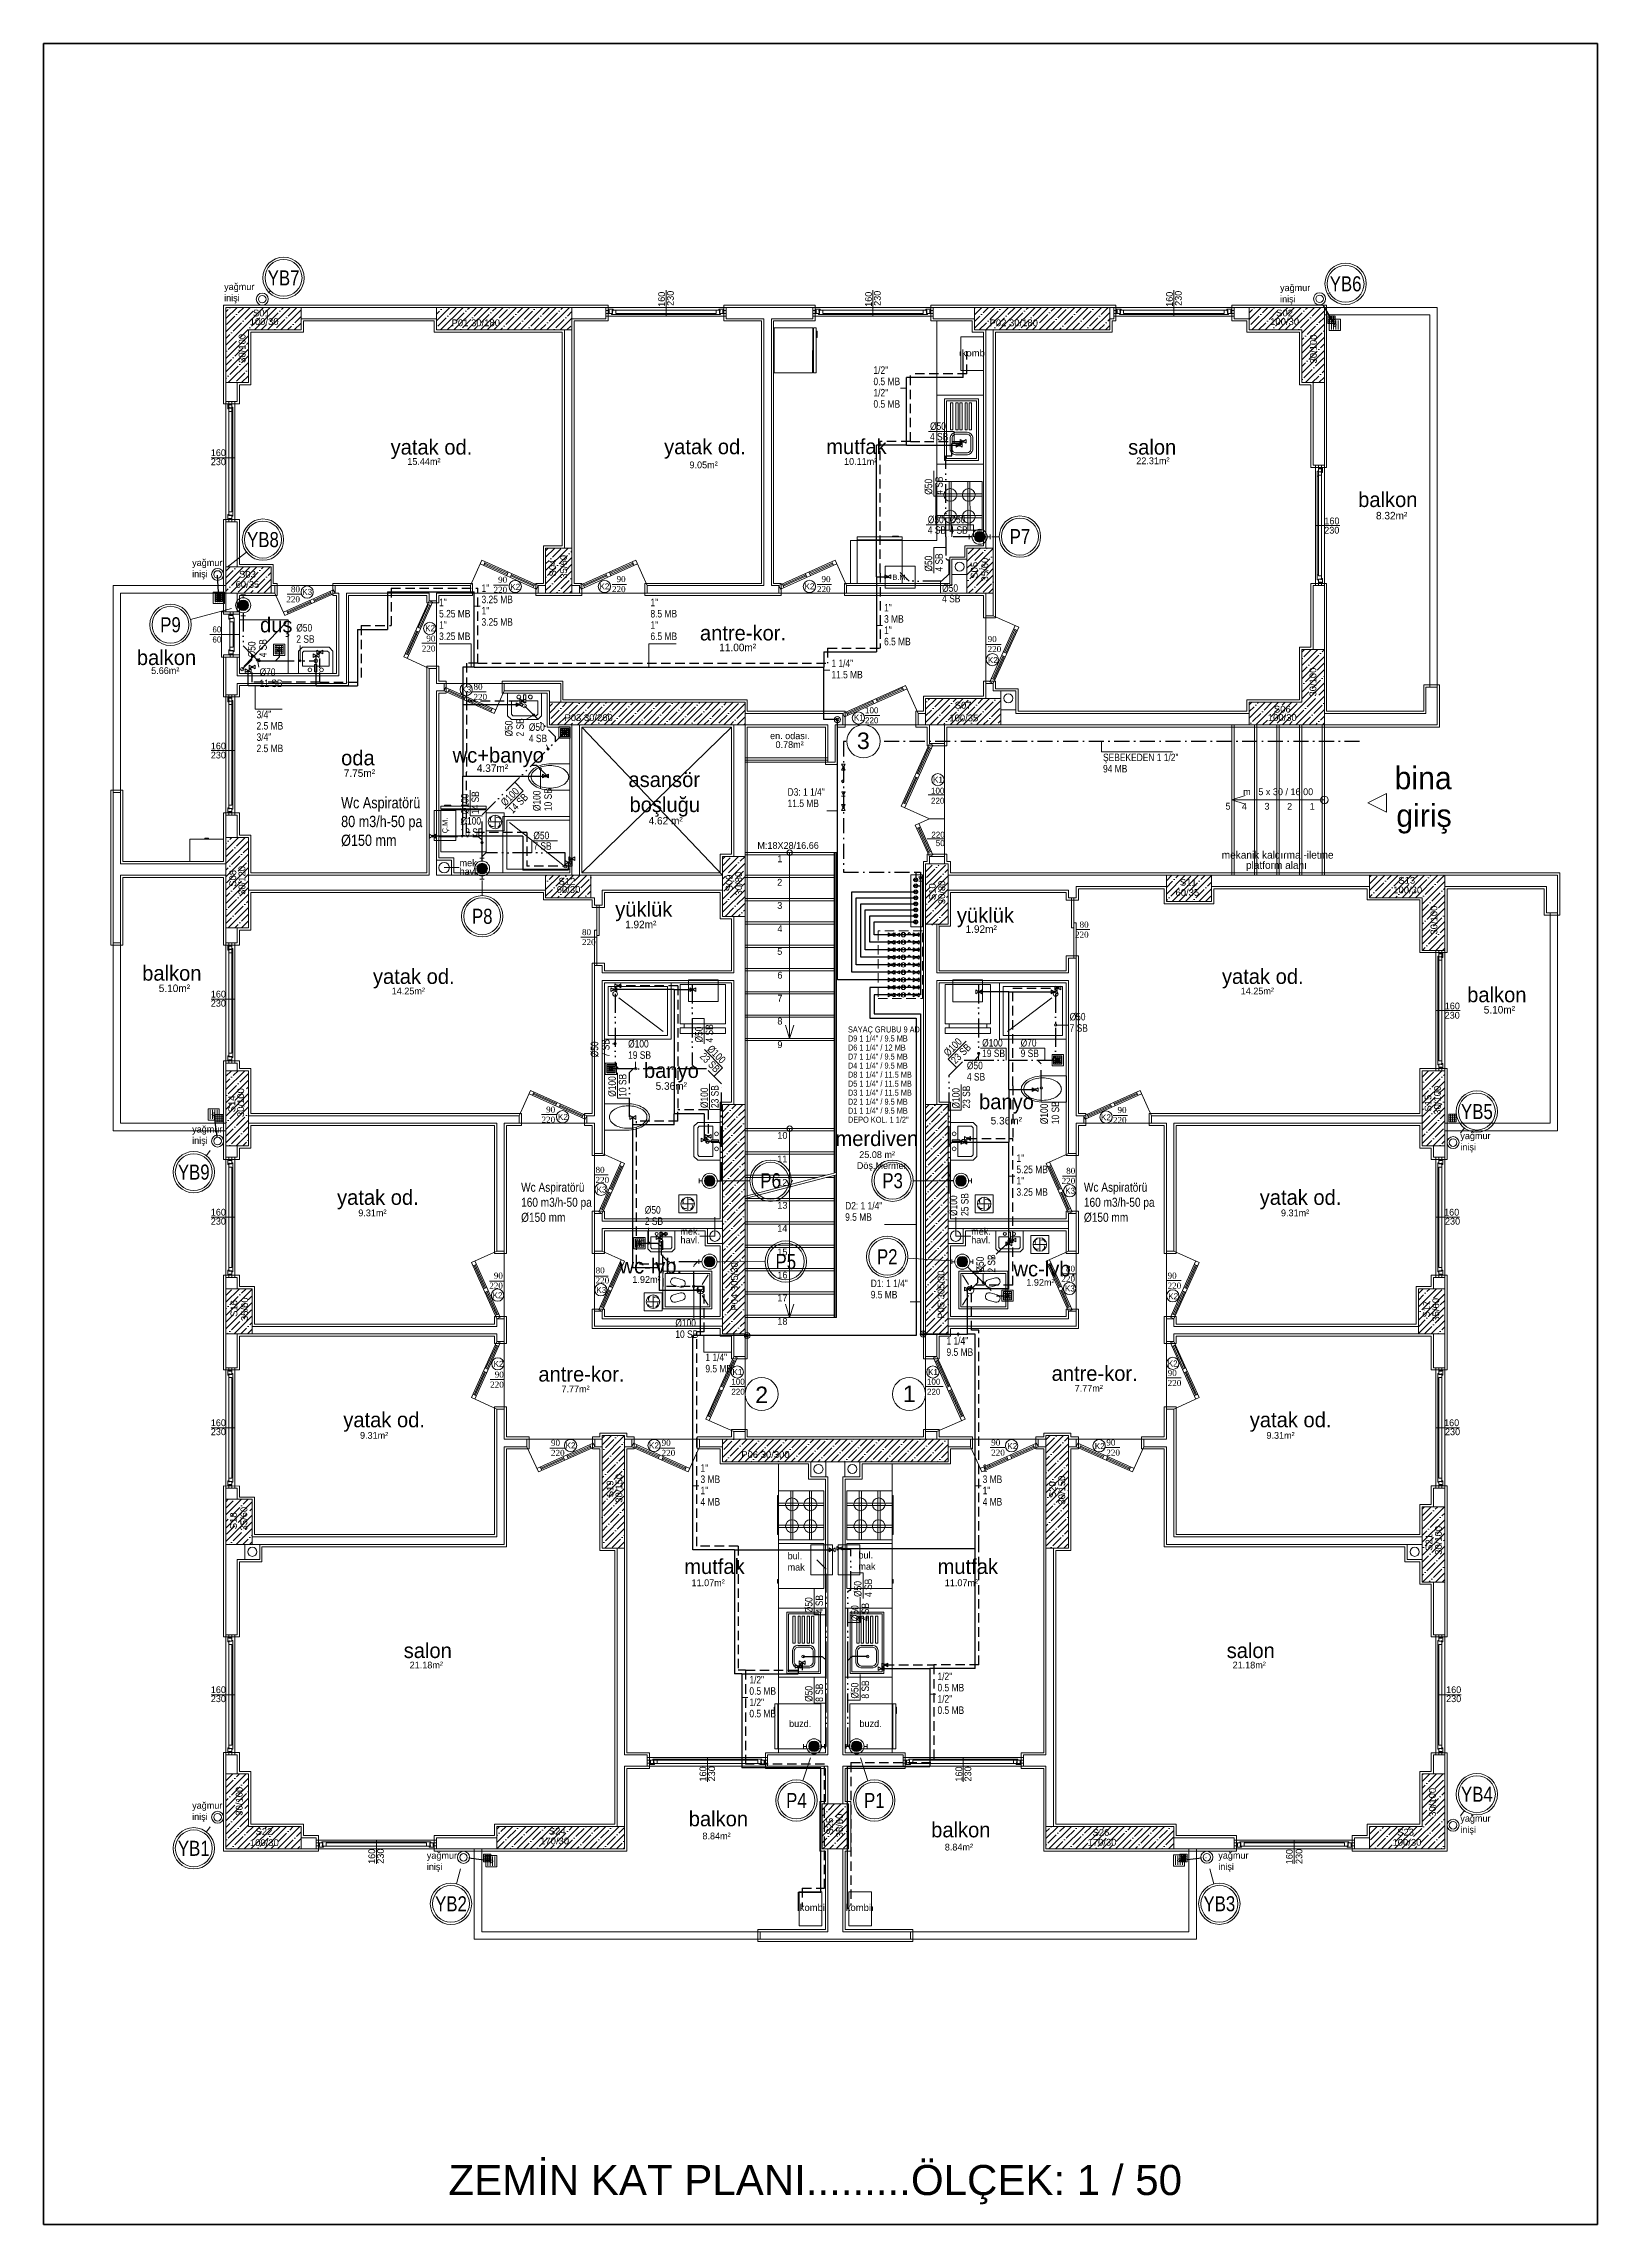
# Model space of a CAD drawing. Header units: centimetres. Extents: x 252513 to 260714, y -444050 to -441150.
# Drawn here: x 252513 to 254578, y -444050 to -441150 of the extents above; entities that cross this region are included whole.
import ezdxf
from ezdxf.enums import TextEntityAlignment as Align

# ---------------------------------------------------------------- set-up
doc = ezdxf.new("R2010")
doc.units = ezdxf.units.CM
for name, pattern in [('ROTAS_BASMA', [18.75, 12.5, -6.25]), ('ROTAS_PISSU', [45, 25, -6, 0, -6, 2, -6]), ('ROTAS_SEBEKE', [34, 20, -6, 2, -6]), ('ROTAS_YAGMUR', [45, 30, -6, 0, -9])]:
    doc.linetypes.add(name, pattern=pattern)
for name, color, linetype, lineweight in [('ROTAS-MIMARI', 8, 'Continuous', 13), ('ROTAS-MIMARI-YAZI', 8, 'Continuous', 13), ('ROTAS-PAFTA', 144, 'Continuous', 35), ('ROTAS-PAFTA-YAZI', 7, 'Continuous', 25), ('ROTAS-SEMBOL-KILAVUZ', 9, 'Continuous', 9), ('ROTAS-SIHHI-CIHAZ-YAZI', 1, 'Continuous', 13), ('ROTAS-SIHHI-HAVALANDIRMA-SEMBOL', 30, 'Continuous', 13), ('ROTAS-SIHHI-HAVALANDIRMA-YAZI', 30, 'Continuous', 9), ('ROTAS-SIHHI-KOLON-NO', 1, 'Continuous', 18), ('ROTAS-SIHHI-PIS-SU', 6, 'ROTAS_PISSU', 30), ('ROTAS-SIHHI-PIS-SU-CAP', 211, 'Continuous', 18), ('ROTAS-SIHHI-SAYAC', 5, 'Continuous', 18), ('ROTAS-SIHHI-SEBEKE', 5, 'ROTAS_SEBEKE', 30), ('ROTAS-SIHHI-SEMBOL', 1, 'Continuous', 18), ('ROTAS-SIHHI-SICAK-SU', 1, 'ROTAS_BASMA', 30), ('ROTAS-SIHHI-SOGUK-SU', 5, 'Continuous', 30), ('ROTAS-SIHHI-TEMIZ-SU-CAP', 101, 'Continuous', 18), ('ROTAS-SIHHI-YAGMUR', 3, 'ROTAS_YAGMUR', 30), ('ROTAS-SIHHI-YAGMUR-NO', 3, 'Continuous', 18)]:
    doc.layers.add(name, color=color, linetype=linetype, lineweight=lineweight)
doc.styles.add('arial_1_18', font='arial.ttf', dxfattribs={"height": 0.2})
doc.styles.add('ROTAS-YAZI', font='arial.ttf')
pattern_1 = [(45, (231105.378, -437638.89), (-8.838835, 8.838835), []), (45, (231114.217, -437638.89), (-8.838835, 8.838835), [15.625, -3.125, 0, -3.125])]

msp = doc.modelspace()

# ---------------------------------------------------------------- texts
at = {"layer": 'ROTAS-MIMARI-YAZI', "ltscale": 0.03}
for s, p in [('160', (253338.8, -441500)), ('230', (253350.5, -441498.7)), ('160', (253613.8, -441500)), ('230', (253625.5, -441498.7)), ('160', (254013.8, -441500)), ('230', (254025.5, -441498.7)), ('160', (253393.7, -443461.1)), ('230', (253405.4, -443460.8)), ('160', (253733.9, -443461.2)), ('230', (253745.9, -443461)), ('160', (252953.6, -443570.6)), ('230', (252965.1, -443570.4)), ('160', (254173.1, -443571.1)), ('230', (254185.9, -443570.7))]:
    msp.add_text(s, height=9, rotation=90, dxfattribs=at).set_placement(p)
at = {"layer": 'ROTAS-MIMARI-YAZI', "ltscale": 0.03, "style": 'arial_1_18'}
for s, height, p in [('100/30', 9, (252786.8, -441524.1)), ('S01', 9, (252791.2, -441512.8)), ('P01 30/180', 9, (253055.2, -441525.8)), ('P02 30/180', 9, (253770.2, -441525.8)), ('100/30', 9, (254143.1, -441524.1)), ('S02', 9, (254151.1, -441512.7)), ('kombi', 9, (253733.2, -441565.9)), ('60/35', 9, (252768.1, -441873.7)), ('S03', 9, (252772.7, -441860.2)), ('P03 30/260', 9, (253205.2, -442050.8)), ('100/35', 9, (253716.8, -442051.2)), ('S07', 9, (253723.9, -442034.3)), ('100/30', 9, (254140, -442050.7)), ('S06', 9, (254148.1, -442039.6)), ('3', 22, (253593.9, -442088.1)), ('60/30', 9, (253194.9, -442279.4)), ('S12', 9, (253197.3, -442268.4)), ('60/35', 9, (254017.3, -442283.4)), ('S11', 9, (254023.1, -442269.8)), ('100/30', 9, (254306.7, -442280)), ('S13', 9, (254313.5, -442267.1)), ('2', 22, (253458.7, -442957.9)), ('1', 22, (253655, -442956.5)), ('P06 30/300', 9, (253440.2, -443030.8)), ('S22', 9, (252794.6, -443532.1)), ('S24', 9, (253184.4, -443531.6)), ('S26', 9, (253907, -443533.4)), ('S23', 9, (254311.9, -443532.9)), ('100/30', 9, (252787.1, -443546.9)), ('170/30', 9, (253172.9, -443544.6)), ('170/30', 9, (253900.4, -443546.3)), ('100/30', 9, (254305.7, -443546.4)), ('kombi', 9, (253517.9, -443633.2)), ('kombi', 9, (253579.1, -443633.2))]:
    msp.add_text(s, height=height, dxfattribs=at).set_placement(p)
for s, p in [('30/100', (252781.3, -441574.5)), ('30/100', (254205.1, -441575.3)), ('S04', (253194.1, -441858.6)), ('35/60', (253208.7, -441861.5)), ('S05', (253754.3, -441861.5)), ('35/60', (253768.4, -441865.2)), ('30/100', (254204.5, -442018.3)), ('S08', (252768.9, -442271.3)), ('30/120', (252781, -442282)), ('S09', (253428.6, -442277.4)), ('30/80', (253441.2, -442282.8)), ('S10', (253698.6, -442289)), ('30/80', (253711.2, -442294.4)), ('30/100', (254365.3, -442334.8)), ('30/100', (252779.4, -442577.5)), ('30/100', (254369.9, -442574.3)), ('S14', (252767.6, -442571.2)), ('S15', (254357.4, -442570.1)), ('P04 305/30', (253435.6, -442834.8)), ('P05 305/30', (253710.2, -442845.8)), ('S16', (252770.4, -442843.2)), ('35/60', (252784.6, -442848.8)), ('S17', (254355.1, -442844)), ('35/60', (254367.8, -442849.5)), ('S19', (253270.3, -443083)), ('30/150', (253282.1, -443090.4)), ('30/150', (253870.7, -443092.8)), ('S20', (253858.4, -443084.2)), ('S18', (252769.7, -443125.6)), ('35/60', (252783.6, -443127.3)), ('S21', (254358.7, -443154.3)), ('30/100', (254371.2, -443159.6)), ('30/100', (252777.4, -443506.5)), ('30/100', (254363.3, -443508)), ('S25', (253562.3, -443531.7)), ('35/60', (253575.3, -443535.3))]:
    msp.add_text(s, height=9, rotation=90, dxfattribs=at).set_placement(p)
at = {"layer": 'ROTAS-MIMARI-YAZI', "ltscale": 0.03}
for s, height, p in [('160', 9, (252735.2, -441698.5)), ('230', 9, (252735.2, -441710.6)), ('160', 9, (254215.2, -441789.2)), ('230', 9, (254215, -441801.6)), ('60', 8, (252737.3, -441933)), ('60', 8, (252737.3, -441946.4)), ('230', 9, (252735.2, -442100.6)), ('160', 9, (252735.2, -442088.5)), ('5', 9, (254083.8, -442168.6)), ('4', 9, (254105.6, -442168.9)), ('m : 5 x 30 / 16.00', 9, (254107.3, -442149.4)), ('3', 9, (254135.6, -442168.7)), ('2', 9, (254165.6, -442168.9)), ('1', 9, (254195.6, -442168.9)), ('M:18X28/16.66', 9, (253461.6, -442220.8)), ('220', 8, (253692.8, -442206)), ('50', 8, (253698.7, -442217.2)), ('mek.', 9, (253065.8, -442244)), ('havl.', 9, (253065.8, -442255.3)), ('1', 9, (253488.2, -442238.6)), ('mekanik kaldırma -iletme', 10, (254078.8, -442233.8)), ('platform alanı', 10, (254111, -442247.4)), ('2', 9, (253488, -442269.7)), ('3', 9, (253488, -442300.6)), ('4', 9, (253488.2, -442331.5)), ('5', 9, (253488, -442361.7)), ('6', 9, (253488.2, -442393.3)), ('230', 9, (252735.2, -442430.6)), ('160', 9, (252735.2, -442418.5)), ('7', 9, (253488.2, -442423.9)), ('8', 9, (253488.2, -442454.4)), ('230', 9, (254375, -442446.6)), ('160', 9, (254375.2, -442434.2)), ('9', 9, (253488.2, -442485.7)), ('10', 9, (253488.2, -442606.4)), ('11', 9, (253488, -442637.7)), ('12', 9, (253488, -442668.8)), ('230', 9, (252735.2, -442720.5)), ('160', 9, (252735.2, -442708.5)), ('13', 9, (253488.2, -442699.3)), ('160', 9, (254374.3, -442708.5)), ('230', 9, (254375.5, -442720.5)), ('mek.', 9, (253359.3, -442734)), ('havl.', 9, (253359.4, -442745.3)), ('14', 9, (253488, -442730)), ('mek.', 9, (253745.8, -442734)), ('havl.', 9, (253745.8, -442745.3)), ('15', 9, (253488.2, -442761.3)), ('16', 9, (253488.2, -442792.1)), ('17', 9, (253488.2, -442822.4)), ('18', 9, (253488.2, -442853.7)), ('230', 9, (252735.2, -443000.5)), ('160', 9, (252735.2, -442988.5)), ('160', 9, (254374.3, -442988.5)), ('230', 9, (254375.5, -443000.5)), ('230', 9, (252735.2, -443355.5)), ('160', 9, (252735.2, -443343.5)), ('230', 9, (254377, -443355.5)), ('160', 9, (254377, -443343.5))]:
    msp.add_text(s, height=height, dxfattribs=at).set_placement(p)
for s, width, insert, char_height, attachment_point in [('yağmur\\Pinişi', 115.95, (252752.9, -441495.5), 9, 7), ('yağmur\\Pinişi', 115.95, (254156.3, -441496.9), 9, 7), ('yatak od.', 237.649, (253082.7, -441676.5), 20, 3), ('yatak od.', 237.649, (253446.2, -441676), 20, 3), ('mutfak', 237.649, (253633.4, -441675.8), 20, 3), ('salon', 237.649, (254018.3, -441676.6), 20, 3), ('15.44m²', 64.717, (252996.3, -441701.2), 9, 1), ('9.05m²', 64.717, (253371.4, -441705.7), 9, 1), ('10.11m²', 64.717, (253576.8, -441701.2), 9, 1), ('22.31m²', 64.717, (253965.2, -441700.3), 9, 1), ('balkon', 237.649, (254338.9, -441746.3), 20, 3), ('8.32m²', 64.717, (254325.4, -441772.7), 10, 3), ('yağmur\\Pinişi', 115.95, (252710.4, -441862.5), 9, 7), ('duş', 237.649, (252843.7, -441912.9), 20, 3), ('antre-kor.', 237.649, (253499.7, -441923.7), 20, 3), ('balkon', 237.649, (252715.7, -441956.4), 20, 3), ('11.00m²', 64.717, (253460, -441948), 10, 3), ('5.66m²', 64.717, (252655.9, -441979.3), 9, 1), ('oda', 237.649, (252953, -442089.8), 20, 3), ('wc+banyo', 237.649, (253177.8, -442086.2), 20, 3), ('7.75m²', 64.717, (252953.5, -442115.1), 10, 3), ('4.37m²', 64.717, (253130.4, -442108.5), 10, 3), ('asansör \\Pboşluğu', 237.649, (253385.4, -442118.6), 20, 3), ('4.62 m²', 64.717, (253362.4, -442178.4), 10, 3), ('yüklük', 237.649, (253348.5, -442291), 20, 3), ('yüklük', 237.649, (253802.6, -442299), 20, 3), ('1.92m²', 64.717, (253327.4, -442316.4), 10, 3), ('1.92m²', 64.717, (253779.9, -442322.5), 10, 3), ('balkon', 237.649, (252722.8, -442376.1), 20, 3), ('yatak od.', 237.649, (253059.2, -442380.4), 20, 3), ('yatak od.', 237.649, (254187.6, -442380.4), 20, 3), ('5.10m²', 64.717, (252707.6, -442401.2), 10, 3), ('14.25m²', 64.717, (252975.6, -442405.4), 9, 1), ('14.25m²', 64.717, (254104, -442405.4), 9, 1), ('balkon', 237.649, (254483.8, -442404.7), 20, 3), ('5.10m²', 64.717, (254468.6, -442429.8), 10, 3), ('banyo', 237.649, (253383.8, -442505.5), 20, 3), ('5.36m²', 64.717, (253368, -442531.2), 10, 3), ('banyo', 237.649, (253829.1, -442547), 20, 3), ('yağmur\\Pinişi', 115.95, (252710.4, -442615.9), 9, 7), ('merdiven', 237.649, (253675.4, -442596), 20, 3), ('5.36m²', 64.717, (253813.3, -442577.3), 10, 3), ('yağmur\\Pinişi', 115.95, (254395.9, -442624.6), 9, 7), ('25.08 m²', 213.603, (253597, -442622.9), 9, 1), ('yatak od.', 237.649, (253011.5, -442674.2), 20, 3), ('yatak od.', 237.649, (254237.8, -442674.2), 20, 3), ('9.31m²', 64.717, (252931.2, -442700.4), 9, 1), ('9.31m²', 64.717, (254157.5, -442700.4), 9, 1), ('wc-lvb.', 237.649, (253361.6, -442765.5), 20, 3), ('wc-lvb.', 237.649, (253885.2, -442769.3), 20, 3), ('1.92m²', 64.717, (253295.5, -442789), 9, 1), ('1.92m²', 64.717, (253819.1, -442792.8), 9, 1), ('antre-kor.', 237.649, (253285, -442909.3), 20, 3), ('antre-kor.', 237.649, (253967.1, -442908.3), 20, 3), ('7.77m²', 64.717, (253201.2, -442934.6), 9, 1), ('7.77m²', 64.717, (253883.3, -442933.7), 9, 1), ('yatak od.', 237.649, (253019.8, -442970), 20, 3), ('yatak od.', 237.649, (254224.6, -442970), 20, 3), ('9.31m²', 64.717, (252933.5, -442996.3), 9, 1), ('9.31m²', 64.717, (254138.2, -442996.3), 9, 1), ('mutfak', 237.649, (253444.7, -443165.1), 20, 3), ('bul. mak', 34.815, (253501.8, -443180.6), 9, 7), ('bul. mak', 34.815, (253595.9, -443179.6), 9, 7), ('mutfak', 237.649, (253781.4, -443165.1), 20, 3), ('11.07m²', 64.717, (253374.1, -443192.3), 9, 1), ('11.07m²', 64.717, (253710.7, -443192.3), 9, 1), ('salon', 237.649, (253055.5, -443276.9), 20, 3), ('salon', 237.649, (254149.3, -443276.9), 20, 3), ('21.18m²', 64.717, (252999.5, -443301.7), 9, 1), ('21.18m²', 64.717, (254093.2, -443301.7), 9, 1), ('buzd.', 34.815, (253533.2, -443379.6), 9, 3), ('buzd.', 34.815, (253597.3, -443379.6), 9, 1), ('yağmur\\Pinişi', 115.95, (252710.4, -443515.1), 9, 7), ('balkon', 237.649, (253449.2, -443500.6), 20, 3), ('balkon', 237.649, (253771.4, -443515.3), 20, 3), ('yağmur\\Pinişi', 115.95, (254395.9, -443532.3), 9, 7), ('yağmur\\Pinişi', 115.95, (253022.3, -443581.6), 9, 7), ('8.84m²', 64.717, (253388.6, -443529), 9, 1), ('8.84m²', 64.717, (253710.7, -443543.8), 9, 1), ('yağmur\\Pinişi', 115.95, (254074.2, -443581.5), 9, 7)]:
    msp.add_mtext_dynamic_manual_height_columns(s, width=width, gutter_width=45, heights=[0], dxfattribs=dict(at, insert=insert, char_height=char_height, attachment_point=attachment_point))
for s, insert, char_height, width, attachment_point in [('{\\fTimes New Roman|b0|i0|c162|p18;80\\P220}', (252853.7, -441871.5), 8, 23.511, 3), ('{\\fTimes New Roman|b0|i0|c162|p18;90\\P220}', (253129.1, -441859), 8, 23.511, 3), ('K2', (253133.3, -441876.4), 8, 23.892, 7), ('K2', (253251.8, -441875.8), 8, 23.892, 7), ('{\\fTimes New Roman|b0|i0|c162|p18;90\\P220}', (253286.5, -441858.1), 8, 23.511, 3), ('K2', (253524.3, -441875.8), 8, 23.892, 7), ('{\\fTimes New Roman|b0|i0|c162|p18;90\\P220}', (253558.9, -441858.1), 8, 23.511, 3), ('K3', (252869.8, -441875.1), 8, 23.892, 3), ('K2', (253033.2, -441931.5), 8, 23.892, 9), ('{\\fTimes New Roman|b0|i0|c162|p18;90\\P220}', (253033.7, -441958.6), 8, 23.511, 9), ('{\\fTimes New Roman|b0|i0|c162|p18;90\\P220}', (253767.6, -441937.8), 8, 23.511, 1), ('K2', (253768, -441965.8), 8, 23.892, 1), ('K3', (253068.1, -442004.9), 8, 23.892, 1), ('{\\fTimes New Roman|b0|i0|c162|p18;80\\P220}', (253084.3, -442001.4), 8, 23.511, 1), ('K1', (253589.9, -442050.2), 8, 23.892, 7), ('100\\P220', (253622.5, -442032.6), 8, 23.511, 3), ('en. odası.', (253478.5, -442065.9), 9, 163.303, 1), ('0.78m²', (253485.7, -442077.7), 9, 163.303, 1), ('K1', (253708.2, -442132.8), 8, 23.892, 9), ('bina\\P giriş', (254384.4, -442111.5), 30, 242.417, 3), ('100\\P220', (253710.2, -442160.9), 8, 23.511, 9), ('{\\fTimes New Roman|b0|i0|c162|p18;80\\P220}', (253228.5, -442349), 8, 23.511, 7), ('{\\fTimes New Roman|b0|i0|c162|p18;80\\P220}', (253901.9, -442339), 8, 23.511, 9), ('{\\fTimes New Roman|b0|i0|c162|p18;90\\P220}', (253192.9, -442585.1), 8, 23.511, 9), ('{\\fTimes New Roman|b0|i0|c162|p18;90\\P220}', (253952.3, -442564.1), 8, 23.511, 3), ('K2', (253209.7, -442581.3), 8, 23.892, 9), ('K2', (253918.3, -442581.8), 8, 23.892, 7), ('Döş.Mermer\\P  \\P  ', (253593.8, -442637.5), 9, 163.303, 1), ('{\\fTimes New Roman|b0|i0|c162|p18;80\\P220}', (253884.1, -442645), 8, 23.511, 3), ('K3', (253883.8, -442671.5), 8, 23.892, 3), ('{\\fTimes New Roman|b0|i0|c162|p18;90\\P220}', (253123.4, -442784.4), 8, 23.511, 3), ('{\\fTimes New Roman|b0|i0|c162|p18;80\\P220}', (253883.8, -442775.1), 8, 23.511, 3), ('{\\fTimes New Roman|b0|i0|c162|p18;90\\P220}', (254006.8, -442784.4), 8, 23.511, 1), ('K2', (253109.7, -442818.5), 8, 23.892, 7), ('K3', (253883.5, -442801.4), 8, 23.892, 3), ('K2', (254007.7, -442811.8), 8, 23.892, 1), ('{\\fTimes New Roman|b0|i0|c162|p18;90\\P220}', (253124.6, -442937.4), 8, 23.511, 9), ('K2', (253124.1, -442909.7), 8, 23.892, 9), ('K1', (253441.6, -442912.6), 8, 23.892, 3), ('K1', (253701.6, -442912.6), 8, 23.892, 3), ('{\\fTimes New Roman|b0|i0|c162|p18;90\\P220}', (254006.9, -442935.3), 8, 23.511, 7), ('K2', (254007, -442909.2), 8, 23.892, 7), ('100\\P220', (253427, -442946.8), 8, 23.511, 7), ('100\\P220', (253687, -442946.8), 8, 23.511, 7), ('{\\fTimes New Roman|b0|i0|c162|p18;90\\P220}', (253187.3, -443006.7), 8, 23.511, 1), ('K2', (253206.7, -443010.2), 8, 23.892, 1), ('K2', (253317.6, -443010.2), 8, 23.892, 1), ('{\\fTimes New Roman|b0|i0|c162|p18;90\\P220}', (253334.3, -443006.7), 8, 23.511, 1), ('{\\fTimes New Roman|b0|i0|c162|p18;90\\P220}', (253772.4, -443027.8), 8, 23.511, 7), ('K2', (253807, -443011), 8, 23.892, 3), ('K2', (253923.2, -443011), 8, 23.892, 3), ('{\\fTimes New Roman|b0|i0|c162|p18;90\\P220}', (253925.4, -443027.8), 8, 23.511, 7)]:
    msp.add_mtext(s, dxfattribs=dict(at, insert=insert, char_height=char_height, width=width, attachment_point=attachment_point))
at = {"layer": 'ROTAS-MIMARI-YAZI', "ltscale": 0.03, "char_height": 8, "attachment_point": 1, "rotation": 0}
for s, insert, width in [('{\\fTimes New Roman|b0|i0|c162|p18;80\\P220}', (253246.5, -442643.7), 23.511), ('K3', (253247.9, -442669.9), 23.892), ('{\\fTimes New Roman|b0|i0|c162|p18;80\\P220}', (253246.6, -442777.3), 23.511), ('K3', (253247.6, -442803.4), 23.892)]:
    msp.add_mtext(s, dxfattribs=dict(at, insert=insert, width=width))
at = {"layer": 'ROTAS-PAFTA-YAZI', "style": 'ROTAS-YAZI'}
msp.add_text('ZEMİN KAT PLANI.........ÖLÇEK: 1 / 50', height=40, dxfattribs=at).set_placement((253051, -444011))
at = {"layer": 'ROTAS-SIHHI-CIHAZ-YAZI', "style": 'ROTAS-YAZI', "width": 0.8}
msp.add_text('B.M.', height=7, dxfattribs=at).set_placement((253651.2, -441859.6), align=Align.MIDDLE_CENTER)
msp.add_text('Ç.M.', height=7, rotation=90, dxfattribs=at).set_placement((253046.4, -442189.8), align=Align.MIDDLE_CENTER)
at = {"layer": 'ROTAS-SIHHI-HAVALANDIRMA-YAZI', "style": 'ROTAS-YAZI', "width": 0.8}
for s, height, p in [('Wc Aspiratörü', 15, (252908.4, -442166.9)), ('80 m3/h-50 pa', 15, (252908.4, -442191.9)), ('Ø150 mm', 15, (252908.4, -442216.9)), ('Wc Aspiratörü', 12, (253147.6, -442676.8)), ('160 m3/h-50 pa', 12, (253147.6, -442696.8)), ('Wc Aspiratörü', 12, (253895.6, -442676.8)), ('160 m3/h-50 pa', 12, (253895.6, -442696.8)), ('Ø150 mm', 12, (253147.6, -442716.8)), ('Ø150 mm', 12, (253895.6, -442716.8))]:
    msp.add_text(s, height=height, dxfattribs=at).set_placement(p)
at = {"layer": 'ROTAS-SIHHI-TEMIZ-SU-CAP', "style": 'ROTAS-YAZI', "width": 0.8}
for s, p in [('SAYAÇ GRUBU 9 AD.', (253582, -442465)), ('D9 1 1/4" / 9.5 MB', (253582, -442477)), ('D6 1 1/4" / 12 MB', (253582, -442489)), ('D7 1 1/4" / 9.5 MB', (253582, -442501)), ('D4 1 1/4" / 9.5 MB', (253582, -442513)), ('D8 1 1/4" / 11.5 MB', (253582, -442525)), ('D5 1 1/4" / 11.5 MB', (253582, -442537)), ('D3 1 1/4" / 11.5 MB', (253582, -442549)), ('D2 1 1/4" / 9.5 MB', (253582, -442561)), ('D1 1 1/4" / 9.5 MB', (253582, -442573)), ('DEPO KOL. 1 1/2"', (253582, -442585))]:
    msp.add_text(s, height=8, dxfattribs=at).set_placement(p)

# ---------------------------------------------------------------- blocks, each defined once
blk = doc.blocks.new('ROTAS-S2-PIS-KOLON')
h = blk.add_hatch(color=6)
edge = h.paths.add_edge_path()
edge.add_arc((0, 0), 7, 0, 360)
at = {"color": 30}
for p, q in [((-10, 0), (-14, 0)), ((10, 0), (14, 0))]:
    blk.add_line(p, q, dxfattribs=at)
at = {"color": 1}
for points in [[(-14, -3), (-14, 3)], [(14, -3), (14, 3)]]:
    blk.add_lwpolyline(points, dxfattribs=at)
at = {"color": 30}
blk.add_circle((0, 0), 10, dxfattribs=at)
at = {"color": 6}
blk.add_circle((0, 0), 7, dxfattribs=at)
at = {"style": 'ROTAS-YAZI', "flags": 1}
blk.add_attdef('NO', (0, 0), '', height=5, dxfattribs=at)
blk = doc.blocks.new('ROTAS-S2-YER-SUZGECI')
for p, q in [((-5.5, 3), (5.5, 3)), ((-5.5, 0), (5.5, 0)), ((-3, -5.5), (-3, 5.5)), ((0, -5.5), (0, 5.5)), ((3, -5.5), (3, 5.5)), ((-5.5, -3), (5.5, -3))]:
    blk.add_line(p, q)
for points in [[(-7.5, -7.5), (7.5, -7.5), (7.5, 7.5), (-7.5, 7.5)], [(-5.5, -5.5), (5.5, -5.5), (5.5, 5.5), (-5.5, 5.5)]]:
    blk.add_lwpolyline(points, close=True)
blk.add_circle((0, 0), 2)
blk = doc.blocks.new('ROTAS-S2-TEMIZ-GIRIS')
for radius in [4, 2]:
    blk.add_circle((0, 0), radius)
blk = doc.blocks.new('ROTAS-S2-KURESEL-VANA')
blk.add_lwpolyline([(-4, -2.5), (4, 2.5), (4, -2.5), (-4, 2.5)], close=True)
blk.add_circle((0, 0), 1.2)
blk = doc.blocks.new('ROTAS-S2-BALKON-SUZGECI')
for p, q in [((-4.5, -6), (-4.5, 6)), ((-1.5, -6), (-1.5, 6)), ((1.5, -6), (1.5, 6)), ((4.5, -6), (4.5, 6))]:
    blk.add_line(p, q)
blk.add_lwpolyline([(-7.5, -7.5), (7.5, -7.5), (7.5, 7.5), (-7.5, 7.5)], close=True)
blk.add_circle((0, 0), 2)
blk = doc.blocks.new('ROTAS-S2-KOLON-YAGMUR')
at = {"color": 3}
for radius in [8, 5]:
    blk.add_circle((0, 0), radius, dxfattribs=at)
blk = doc.blocks.new('ROTAS-S2-ASPIRATOR')
for q in [(-8, 0), (0, 8), (8, 0), (0, -8)]:
    blk.add_line((0, 0), q)
blk.add_lwpolyline([(-12, -12), (12, -12), (12, 12), (-12, 12)], close=True)
blk.add_circle((0, 0), 9)
for centre, start, end in [((-2.3, 3.3), 110, 210), ((3.3, 2.3), 20, 120), ((-3.3, -2.3), 200, 300), ((2.3, -3.3), 290, 390)]:
    blk.add_arc(centre, 4, start, end)
blk = doc.blocks.new('ROTAS-S2-PISLIK-TUTUCU')
for points in [[(-3, 0), (3, 0)], [(-1.5, 0), (1, -2.8), (2.8, -1), (0.5, 0)]]:
    blk.add_lwpolyline(points)
blk = doc.blocks.new('ROTAS-S2-CEKVALF')
blk.add_line((2.6, -2.4), (2.6, 2.4))
blk.add_lwpolyline([(-3, -2.2), (-3, 2.2), (2, 0)], close=True)
blk = doc.blocks.new('ROTAS-S2-SU-OLCER')
blk.add_lwpolyline([(-1.6, -1.2), (-1.6, 1.4), (0, 0), (1.6, 1.4), (1.6, -1.2)])
blk.add_circle((0, 0), 3)
blk = doc.blocks.new('ROTAS-S2-TS-KOLON')
for radius in [2.5, 0.8]:
    blk.add_circle((0, 0), radius)
blk = doc.blocks.new('ROTAS-S2-KOLON-NO')
at = {"color": 1}
for radius in [27.5, 24.5]:
    blk.add_circle((0, 0), radius, dxfattribs=at)
at = {"color": 6, "style": 'ROTAS-YAZI', "width": 0.8}
blk.add_attdef('NO', text='', height=20, dxfattribs=at).set_placement((0, 0), align=Align.MIDDLE_CENTER)
blk = doc.blocks.new('ROTAS-S2-KOLON-NO-YAGMUR')
at = {"color": 1}
for radius in [27.5, 24.5]:
    blk.add_circle((0, 0), radius, dxfattribs=at)
at = {"color": 3, "style": 'ROTAS-YAZI', "width": 0.8}
blk.add_attdef('NO', text='', height=20, dxfattribs=at).set_placement((0, 0), align=Align.MIDDLE_CENTER)
blk = doc.blocks.new('ROTAS-S2-TS-CAP2')
at = {"style": 'ROTAS-YAZI', "width": 0.8}
for tag, p in [('C1', (0, 15)), ('M1', (0, 0))]:
    blk.add_attdef(tag, p, '', height=10, dxfattribs=at)
blk = doc.blocks.new('ROTAS-S2-PS-CAP-U')
for p, q in [((0, 0), (0, 16)), ((0, 16), (34, 16))]:
    blk.add_line(p, q)
at = {"style": 'ROTAS-YAZI', "width": 0.8}
for tag, p in [('SB', (2, 4)), ('CAP', (2, 18))]:
    blk.add_attdef(tag, p, '', height=10, dxfattribs=at)
blk = doc.blocks.new('ROTAS-S2-PS-CAP-UL')
for p, q in [((0, 16), (-34, 16)), ((0, 0), (0, 16))]:
    blk.add_line(p, q)
at = {"style": 'ROTAS-YAZI', "width": 0.8}
for tag, p in [('SB', (-32, 4)), ('CAP', (-32, 18))]:
    blk.add_attdef(tag, p, '', height=10, dxfattribs=at)
blk = doc.blocks.new('ROTAS-S2-PS-CAP-A')
for p, q in [((0, 0), (0, -16)), ((0, -16), (34, -16))]:
    blk.add_line(p, q)
at = {"style": 'ROTAS-YAZI', "width": 0.8}
for tag, p in [('SB', (2, -28)), ('CAP', (2, -14))]:
    blk.add_attdef(tag, p, '', height=10, dxfattribs=at)
blk = doc.blocks.new('ROTAS-S2-PS-CAP-AL')
for p, q in [((0, 0), (0, -16)), ((0, -16), (-34, -16))]:
    blk.add_line(p, q)
at = {"style": 'ROTAS-YAZI', "width": 0.8}
for tag, p in [('SB', (-32, -28)), ('CAP', (-32, -14))]:
    blk.add_attdef(tag, p, '', height=10, dxfattribs=at)
blk = doc.blocks.new('ROTAS-S2-TS-CAP4')
at = {"style": 'ROTAS-YAZI', "width": 0.8}
for tag, p in [('C1', (0, 45)), ('M1', (0, 30)), ('C2', (0, 15)), ('M2', (0, 0))]:
    blk.add_attdef(tag, p, '', height=10, dxfattribs=at)

# ---------------------------------------------------------------- hatches: boundary and pattern name
at = {"layer": 'ROTAS-MIMARI', "ltscale": 0.03}
h = msp.add_hatch(dxfattribs=at)
h.set_pattern_fill('ANSI35', color=256, scale=50, style=0)
h.set_pattern_definition(pattern_1)
h.paths.add_polyline_path([(252855.2, -441500.8), (252755.2, -441500.8), (252755.2, -441600.8), (252785.2, -441600.8), (252785.2, -441530.8), (252855.2, -441530.8)])
h.paths.add_polyline_path([(252783.7, -441576.8), (252783.7, -441533.7), (252769.8, -441533.7), (252769.8, -441576.8)], flags=24)
h.paths.add_polyline_path([(252784.5, -441526.6), (252827.6, -441526.6), (252827.6, -441512.6), (252784.5, -441512.6)], flags=24)
h.paths.add_polyline_path([(252788.9, -441515.3), (252815.9, -441515.3), (252815.9, -441501.4), (252788.9, -441501.4)], flags=24)
h = msp.add_hatch(dxfattribs=at)
h.set_pattern_fill('ANSI35', color=256, scale=50, style=0)
h.set_pattern_definition(pattern_1)
h.paths.add_polyline_path([(253215.2, -441500.8), (253035.2, -441500.8), (253035.2, -441530.8), (253215.2, -441530.8)])
h.paths.add_polyline_path([(253052.9, -441528.3), (253121.9, -441528.3), (253121.9, -441514.3), (253052.9, -441514.3)], flags=24)
h = msp.add_hatch(dxfattribs=at)
h.set_pattern_fill('ANSI35', color=256, scale=50, style=0)
h.set_pattern_definition(pattern_1)
h.paths.add_polyline_path([(253930.2, -441500.8), (253750.2, -441500.8), (253750.2, -441530.8), (253930.2, -441530.8)])
h.paths.add_polyline_path([(253767.9, -441528.3), (253836.9, -441528.3), (253836.9, -441514.3), (253767.9, -441514.3)], flags=24)
h = msp.add_hatch(dxfattribs=at)
h.set_pattern_fill('ANSI35', color=256, scale=50, style=0)
h.set_pattern_definition(pattern_1)
h.paths.add_polyline_path([(254215.2, -441500.8), (254115.2, -441500.8), (254115.2, -441530.8), (254185.2, -441530.8), (254185.2, -441600.8), (254215.2, -441600.8)])
h.paths.add_polyline_path([(254207.6, -441577.6), (254207.6, -441534.5), (254193.6, -441534.5), (254193.6, -441577.6)], flags=24)
h.paths.add_polyline_path([(254140.7, -441526.6), (254183.8, -441526.6), (254183.8, -441512.6), (254140.7, -441512.6)], flags=24)
h.paths.add_polyline_path([(254148.7, -441515.2), (254175.8, -441515.2), (254175.8, -441501.3), (254148.7, -441501.3)], flags=24)
h = msp.add_hatch(dxfattribs=at)
h.set_pattern_fill('ANSI35', color=256, scale=50, style=0)
h.set_pattern_definition(pattern_1)
h.paths.add_polyline_path([(253215.2, -441820.8), (253180.2, -441820.8), (253180.2, -441880.8), (253215.2, -441880.8)])
h.paths.add_polyline_path([(253211.2, -441863.8), (253211.2, -441827.7), (253197.2, -441827.7), (253197.2, -441863.8)], flags=24)
h.paths.add_polyline_path([(253196.6, -441860.9), (253196.6, -441833.9), (253182.6, -441833.9), (253182.6, -441860.9)], flags=24)
h = msp.add_hatch(dxfattribs=at)
h.set_pattern_fill('ANSI35', color=256, scale=50, style=0)
h.set_pattern_definition(pattern_1)
h.paths.add_polyline_path([(253775.2, -441820.8), (253740.2, -441820.8), (253740.2, -441880.8), (253775.2, -441880.8)])
h.paths.add_polyline_path([(253770.9, -441867.5), (253770.9, -441831.4), (253756.9, -441831.4), (253756.9, -441867.5)], flags=24)
h.paths.add_polyline_path([(253756.8, -441863.8), (253756.8, -441836.8), (253742.9, -441836.8), (253742.9, -441863.8)], flags=24)
h = msp.add_hatch(dxfattribs=at)
h.set_pattern_fill('ANSI35', color=256, scale=50, style=0)
h.set_pattern_definition(pattern_1)
h.paths.add_polyline_path([(252815.2, -441845.8), (252755.2, -441845.8), (252755.2, -441880.8), (252815.2, -441880.8)])
h.paths.add_polyline_path([(252765.8, -441876.2), (252801.9, -441876.2), (252801.9, -441862.2), (252765.8, -441862.2)], flags=24)
h.paths.add_polyline_path([(252770.4, -441862.7), (252797.4, -441862.7), (252797.4, -441848.7), (252770.4, -441848.7)], flags=24)
h = msp.add_hatch(dxfattribs=at)
h.set_pattern_fill('ANSI35', color=256, scale=50, style=0)
h.set_pattern_definition(pattern_1)
h.paths.add_polyline_path([(254215.2, -441955.8), (254185.2, -441955.8), (254185.2, -442025.8), (254115.2, -442025.8), (254115.2, -442055.8), (254215.2, -442055.8)])
h.paths.add_polyline_path([(254207, -442020.6), (254207, -441977.5), (254193, -441977.5), (254193, -442020.6)], flags=24)
h.paths.add_polyline_path([(254137.7, -442053.2), (254180.8, -442053.2), (254180.8, -442039.2), (254137.7, -442039.2)], flags=24)
h.paths.add_polyline_path([(254145.8, -442042), (254172.8, -442042), (254172.8, -442028.1), (254145.8, -442028.1)], flags=24)
h = msp.add_hatch(dxfattribs=at)
h.set_pattern_fill('ANSI35', color=256, scale=50, style=0)
h.set_pattern_definition(pattern_1)
h.paths.add_polyline_path([(253445.2, -442025.8), (253185.2, -442025.8), (253185.2, -442055.8), (253445.2, -442055.8)])
h.paths.add_polyline_path([(253202.9, -442053.3), (253271.9, -442053.3), (253271.9, -442039.3), (253202.9, -442039.3)], flags=24)
h = msp.add_hatch(dxfattribs=at)
h.set_pattern_fill('ANSI35', color=256, scale=50, style=0)
h.set_pattern_definition(pattern_1)
h.paths.add_polyline_path([(253785.2, -442020.8), (253685.2, -442020.8), (253685.2, -442055.8), (253785.2, -442055.8)])
h.paths.add_polyline_path([(253714.5, -442053.7), (253757.6, -442053.7), (253757.6, -442039.7), (253714.5, -442039.7)], flags=24)
h.paths.add_polyline_path([(253721.6, -442036.8), (253748.6, -442036.8), (253748.6, -442022.9), (253721.6, -442022.9)], flags=24)
h = msp.add_hatch(dxfattribs=at)
h.set_pattern_fill('ANSI35', color=256, scale=50, style=0)
h.set_pattern_definition(pattern_1)
h.paths.add_polyline_path([(252785.2, -442205.8), (252755.2, -442205.8), (252755.2, -442325.8), (252785.2, -442325.8)])
h.paths.add_polyline_path([(252783.5, -442284.4), (252783.5, -442241.3), (252769.6, -442241.3), (252769.6, -442284.4)], flags=24)
h.paths.add_polyline_path([(252771.4, -442273.7), (252771.4, -442246.6), (252757.5, -442246.6), (252757.5, -442273.7)], flags=24)
h = msp.add_hatch(dxfattribs=at)
h.set_pattern_fill('ANSI35', color=256, scale=50, style=0)
h.set_pattern_definition(pattern_1)
h.paths.add_polyline_path([(253445.2, -442230.8), (253415.2, -442230.8), (253415.2, -442310.8), (253445.2, -442310.8)])
h.paths.add_polyline_path([(253443.7, -442285.1), (253443.7, -442249), (253429.7, -442249), (253429.7, -442285.1)], flags=24)
h.paths.add_polyline_path([(253431.1, -442279.7), (253431.1, -442252.7), (253417.1, -442252.7), (253417.1, -442279.7)], flags=24)
h = msp.add_hatch(dxfattribs=at)
h.set_pattern_fill('ANSI35', color=256, scale=50, style=0)
h.set_pattern_definition([(45, (231105.378, -437660.543), (-8.838835, 8.838835), []), (45, (231114.217, -437660.543), (-8.838835, 8.838835), [15.625, -3.125, 0, -3.125])])
h.paths.add_polyline_path([(253715.2, -442242.4), (253685.2, -442242.4), (253685.2, -442322.4), (253715.2, -442322.4)])
h.paths.add_polyline_path([(253713.7, -442296.8), (253713.7, -442260.7), (253699.7, -442260.7), (253699.7, -442296.8)], flags=24)
h.paths.add_polyline_path([(253701.1, -442291.4), (253701.1, -442264.4), (253687.1, -442264.4), (253687.1, -442291.4)], flags=24)
h = msp.add_hatch(dxfattribs=at)
h.set_pattern_fill('ANSI35', color=256, scale=50, style=0)
h.set_pattern_definition(pattern_1)
h.paths.add_polyline_path([(253240.2, -442255.8), (253180.2, -442255.8), (253180.2, -442285.8), (253240.2, -442285.8)])
h.paths.add_polyline_path([(253192.5, -442281.9), (253228.7, -442281.9), (253228.7, -442267.9), (253192.5, -442267.9)], flags=24)
h.paths.add_polyline_path([(253194.9, -442270.9), (253222, -442270.9), (253222, -442256.9), (253194.9, -442256.9)], flags=24)
h = msp.add_hatch(dxfattribs=at)
h.set_pattern_fill('ANSI35', color=256, scale=50, style=0)
h.set_pattern_definition(pattern_1)
h.paths.add_polyline_path([(254065.2, -442255.8), (254005.2, -442255.8), (254005.2, -442290.8), (254065.2, -442290.8)])
h.paths.add_polyline_path([(254014.9, -442285.9), (254051.1, -442285.9), (254051.1, -442271.9), (254014.9, -442271.9)], flags=24)
h.paths.add_polyline_path([(254020.8, -442272.3), (254047.8, -442272.3), (254047.8, -442258.3), (254020.8, -442258.3)], flags=24)
h = msp.add_hatch(dxfattribs=at)
h.set_pattern_fill('ANSI35', color=256, scale=50, style=0)
h.set_pattern_definition(pattern_1)
h.paths.add_polyline_path([(254375.2, -442255.8), (254275.2, -442255.8), (254275.2, -442285.8), (254345.2, -442285.8), (254345.2, -442355.8), (254375.2, -442355.8)])
h.paths.add_polyline_path([(254367.8, -442337.2), (254367.8, -442294), (254353.8, -442294), (254353.8, -442337.2)], flags=24)
h.paths.add_polyline_path([(254304.4, -442282.5), (254347.5, -442282.5), (254347.5, -442268.5), (254304.4, -442268.5)], flags=24)
h.paths.add_polyline_path([(254311.1, -442269.5), (254338.2, -442269.5), (254338.2, -442255.6), (254311.1, -442255.6)], flags=9)
h = msp.add_hatch(dxfattribs=at)
h.set_pattern_fill('ANSI35', color=256, scale=50, style=0)
h.set_pattern_definition(pattern_1)
h.paths.add_polyline_path([(252785.2, -442515.8), (252755.2, -442515.8), (252755.2, -442615.8), (252785.2, -442615.8)])
h.paths.add_polyline_path([(252781.9, -442579.9), (252781.9, -442536.7), (252767.9, -442536.7), (252767.9, -442579.9)], flags=24)
h.paths.add_polyline_path([(252770.1, -442573.5), (252770.1, -442546.5), (252756.1, -442546.5), (252756.1, -442573.5)], flags=24)
h = msp.add_hatch(dxfattribs=at)
h.set_pattern_fill('ANSI35', color=256, scale=50, style=0)
h.set_pattern_definition(pattern_1)
h.paths.add_polyline_path([(254375.2, -442515.8), (254345.2, -442515.8), (254345.2, -442615.8), (254375.2, -442615.8)])
h.paths.add_polyline_path([(254372.4, -442576.6), (254372.4, -442533.5), (254358.4, -442533.5), (254358.4, -442576.6)], flags=24)
h.paths.add_polyline_path([(254359.9, -442572.4), (254359.9, -442545.4), (254346, -442545.4), (254346, -442572.4)], flags=24)
h = msp.add_hatch(dxfattribs=at)
h.set_pattern_fill('ANSI35', color=256, scale=50, style=0)
h.set_pattern_definition(pattern_1)
h.paths.add_polyline_path([(253445.2, -442560.8), (253415.2, -442560.8), (253415.2, -442865.8), (253445.2, -442865.8)])
h.paths.add_polyline_path([(253438, -442837.2), (253438, -442768.2), (253424.1, -442768.2), (253424.1, -442837.2)], flags=24)
h = msp.add_hatch(dxfattribs=at)
h.set_pattern_fill('ANSI35', color=256, scale=50, style=0)
h.set_pattern_definition(pattern_1)
h.paths.add_polyline_path([(253715.2, -442560.8), (253685.2, -442560.8), (253685.2, -442865.8), (253715.2, -442865.8)])
h.paths.add_polyline_path([(253712.7, -442848.1), (253712.7, -442779.1), (253698.8, -442779.1), (253698.8, -442848.1)], flags=24)
h = msp.add_hatch(dxfattribs=at)
h.set_pattern_fill('ANSI35', color=256, scale=50, style=0)
h.set_pattern_definition(pattern_1)
h.paths.add_polyline_path([(252790.2, -442805.8), (252755.2, -442805.8), (252755.2, -442865.8), (252790.2, -442865.8)])
h.paths.add_polyline_path([(252787.1, -442851.2), (252787.1, -442815), (252773.1, -442815), (252773.1, -442851.2)], flags=24)
h.paths.add_polyline_path([(252772.9, -442845.6), (252772.9, -442818.6), (252758.9, -442818.6), (252758.9, -442845.6)], flags=24)
h = msp.add_hatch(dxfattribs=at)
h.set_pattern_fill('ANSI35', color=256, scale=50, style=0)
h.set_pattern_definition(pattern_1)
h.paths.add_polyline_path([(254375.2, -442805.8), (254340.2, -442805.8), (254340.2, -442865.8), (254375.2, -442865.8)])
h.paths.add_polyline_path([(254370.3, -442851.8), (254370.3, -442815.7), (254356.3, -442815.7), (254356.3, -442851.8)], flags=24)
h.paths.add_polyline_path([(254357.5, -442846.3), (254357.5, -442819.3), (254343.6, -442819.3), (254343.6, -442846.3)], flags=24)
h = msp.add_hatch(dxfattribs=at)
h.set_pattern_fill('ANSI35', color=256, scale=50, style=0)
h.set_pattern_definition(pattern_1)
h.paths.add_polyline_path([(253285.2, -443000.8), (253255.2, -443000.8), (253255.2, -443150.8), (253285.2, -443150.8)])
h.paths.add_polyline_path([(253284.6, -443092.8), (253284.6, -443049.6), (253270.6, -443049.6), (253270.6, -443092.8)], flags=24)
h.paths.add_polyline_path([(253272.8, -443085.3), (253272.8, -443058.3), (253258.9, -443058.3), (253258.9, -443085.3)], flags=24)
h = msp.add_hatch(dxfattribs=at)
h.set_pattern_fill('ANSI35', color=256, scale=50, style=0)
h.set_pattern_definition(pattern_1)
h.paths.add_polyline_path([(253875.2, -443000.8), (253845.2, -443000.8), (253845.2, -443150.8), (253875.2, -443150.8)])
h.paths.add_polyline_path([(253873.2, -443095.2), (253873.2, -443052.1), (253859.2, -443052.1), (253859.2, -443095.2)], flags=24)
h.paths.add_polyline_path([(253860.9, -443086.6), (253860.9, -443059.5), (253847, -443059.5), (253847, -443086.6)], flags=24)
h = msp.add_hatch(dxfattribs=at)
h.set_pattern_fill('ANSI35', color=256, scale=50, style=0)
h.set_pattern_definition(pattern_1)
h.paths.add_polyline_path([(253715.2, -443035.8), (253715.2, -443005.8), (253415.2, -443005.8), (253415.2, -443035.8)])
h.paths.add_polyline_path([(253437.9, -443033.3), (253506.9, -443033.3), (253506.9, -443019.3), (253437.9, -443019.3)], flags=24)
h = msp.add_hatch(dxfattribs=at)
h.set_pattern_fill('ANSI35', color=256, scale=50, style=0)
h.set_pattern_definition(pattern_1)
h.paths.add_polyline_path([(252790.2, -443085.8), (252755.2, -443085.8), (252755.2, -443145.8), (252790.2, -443145.8)])
h.paths.add_polyline_path([(252786.1, -443129.7), (252786.1, -443093.5), (252772.1, -443093.5), (252772.1, -443129.7)], flags=24)
h.paths.add_polyline_path([(252772.2, -443127.9), (252772.2, -443100.9), (252758.2, -443100.9), (252758.2, -443127.9)], flags=24)
h = msp.add_hatch(dxfattribs=at)
h.set_pattern_fill('ANSI35', color=256, scale=50, style=0)
h.set_pattern_definition(pattern_1)
h.paths.add_polyline_path([(254375.2, -443095.8), (254345.2, -443095.8), (254345.2, -443195.8), (254375.2, -443195.8)])
h.paths.add_polyline_path([(254373.6, -443161.9), (254373.6, -443118.8), (254359.7, -443118.8), (254359.7, -443161.9)], flags=24)
h.paths.add_polyline_path([(254361.2, -443156.6), (254361.2, -443129.6), (254347.3, -443129.6), (254347.3, -443156.6)], flags=24)
h = msp.add_hatch(dxfattribs=at)
h.set_pattern_fill('ANSI35', color=256, scale=50, style=0)
h.set_pattern_definition(pattern_1)
h.paths.add_polyline_path([(252785.2, -443450.8), (252755.2, -443450.8), (252755.2, -443550.8), (252855.2, -443550.8), (252855.2, -443520.8), (252785.2, -443520.8)])
h.paths.add_polyline_path([(252779.9, -443508.9), (252779.9, -443465.8), (252765.9, -443465.8), (252765.9, -443508.9)], flags=24)
h.paths.add_polyline_path([(252784.7, -443549.4), (252827.8, -443549.4), (252827.8, -443535.4), (252784.7, -443535.4)], flags=24)
h.paths.add_polyline_path([(252792.3, -443534.6), (252819.3, -443534.6), (252819.3, -443520.6), (252792.3, -443520.6)], flags=24)
h = msp.add_hatch(dxfattribs=at)
h.set_pattern_fill('ANSI35', color=256, scale=50, style=0)
h.set_pattern_definition(pattern_1)
h.paths.add_polyline_path([(254375.2, -443450.8), (254345.2, -443450.8), (254345.2, -443520.8), (254275.2, -443520.8), (254275.2, -443550.8), (254375.2, -443550.8)])
h.paths.add_polyline_path([(254365.8, -443510.3), (254365.8, -443467.2), (254351.8, -443467.2), (254351.8, -443510.3)], flags=24)
h.paths.add_polyline_path([(254303.3, -443548.9), (254346.4, -443548.9), (254346.4, -443534.9), (254303.3, -443534.9)], flags=24)
h.paths.add_polyline_path([(254309.6, -443535.3), (254336.6, -443535.3), (254336.6, -443521.4), (254309.6, -443521.4)], flags=24)
h = msp.add_hatch(dxfattribs=at)
h.set_pattern_fill('ANSI35', color=256, scale=50, style=0)
h.set_pattern_definition(pattern_1)
h.paths.add_polyline_path([(253582.7, -443490.8), (253547.7, -443490.8), (253547.7, -443550.8), (253582.7, -443550.8)])
h.paths.add_polyline_path([(253577.8, -443537.6), (253577.8, -443501.5), (253563.9, -443501.5), (253563.9, -443537.6)], flags=24)
h.paths.add_polyline_path([(253564.8, -443534), (253564.8, -443507), (253550.8, -443507), (253550.8, -443534)], flags=24)
h = msp.add_hatch(dxfattribs=at)
h.set_pattern_fill('ANSI35', color=256, scale=50, style=0)
h.set_pattern_definition(pattern_1)
h.paths.add_polyline_path([(253285.2, -443520.8), (253115.2, -443520.8), (253115.2, -443550.8), (253285.2, -443550.8)])
h.paths.add_polyline_path([(253170.5, -443547), (253213.6, -443547), (253213.6, -443533.1), (253170.5, -443533.1)], flags=24)
h.paths.add_polyline_path([(253182, -443534.1), (253209.1, -443534.1), (253209.1, -443520.1), (253182, -443520.1)], flags=9)
h = msp.add_hatch(dxfattribs=at)
h.set_pattern_fill('ANSI35', color=256, scale=50, style=0)
h.set_pattern_definition(pattern_1)
h.paths.add_polyline_path([(254015.2, -443520.8), (253845.2, -443520.8), (253845.2, -443550.8), (254015.2, -443550.8)])
h.paths.add_polyline_path([(253898.1, -443548.8), (253941.2, -443548.8), (253941.2, -443534.8), (253898.1, -443534.8)], flags=24)
h.paths.add_polyline_path([(253904.7, -443535.9), (253931.7, -443535.9), (253931.7, -443521.9), (253904.7, -443521.9)], flags=24)

# ---------------------------------------------------------------- linework, layer by layer
for p, q in [((253340.2, -441477.9), (253340.2, -441512.6)), ((253615.2, -441477.9), (253615.2, -441512.6)), ((254015.2, -441477.9), (254015.2, -441512.6)), ((252855.2, -441497.8), (252752.2, -441497.8)), ((252752.2, -441497.8), (252752.2, -441600.8)), ((253035.2, -441497.8), (252855.2, -441497.8)), ((252855.2, -441500.8), (253035.2, -441500.8)), ((252855.2, -441515.8), (253035.2, -441515.8)), ((252858.2, -441518.8), (253032.2, -441518.8)), ((252858.2, -441533.8), (252858.2, -441518.8)), ((253032.2, -441518.8), (253032.2, -441533.8)), ((253215.2, -441497.8), (253035.2, -441497.8)), ((253263.2, -441497.8), (253215.2, -441497.8)), ((253215.2, -441500.8), (253260.2, -441500.8)), ((253215.2, -441515.8), (253260.2, -441515.8)), ((253218.2, -441518.8), (253263.2, -441518.8)), ((253218.2, -441533.8), (253218.2, -441518.8)), ((253260.2, -441515.8), (253260.2, -441500.8)), ((253260.2, -441515.8), (253260.2, -441500.8)), ((253260.2, -441500.8), (253420.2, -441500.8)), ((253264.2, -441504.8), (253260.2, -441504.8)), ((253260.2, -441508.8), (253264.2, -441508.8)), ((253260.2, -441512.6), (253420.2, -441512.6)), ((253263.2, -441518.8), (253263.2, -441497.8)), ((253263.5, -441503.2), (253263.5, -441504.6)), ((253269.9, -441503.2), (253263.5, -441503.2)), ((253264.7, -441504.6), (253263.5, -441504.6)), ((253264.2, -441508.8), (253264.2, -441504.8)), ((253264.7, -441504.6), (253264.7, -441508.8)), ((253268.7, -441508.8), (253264.7, -441508.8)), ((253267.8, -441508.8), (253269, -441508.8)), ((253267.8, -441508.8), (253267.8, -441510.2)), ((253274.6, -441510.2), (253267.8, -441510.2)), ((253268.4, -441504.6), (253268.4, -441505.6)), ((253269.9, -441504.6), (253268.4, -441504.6)), ((253268.7, -441505.6), (253268.4, -441505.6)), ((253268.7, -441505.6), (253268.7, -441508.8)), ((253269, -441504.6), (253273.4, -441504.6)), ((253269, -441504.6), (253269, -441505.1)), ((253269.3, -441505.1), (253269, -441505.1)), ((253269.3, -441505.6), (253269, -441505.6)), ((253269, -441505.6), (253269, -441508.8)), ((253269.3, -441505.1), (253269.3, -441505.6)), ((253269.9, -441503.2), (253269.9, -441504.6)), ((253407, -441504.6), (253273.4, -441504.6)), ((253273.4, -441504.6), (253273.4, -441508.8)), ((253274.6, -441508.8), (253273.4, -441508.8)), ((253405.8, -441508.8), (253274.6, -441508.8)), ((253274.6, -441508.8), (253274.6, -441510.2)), ((253274.6, -441510.2), (253405.8, -441510.2)), ((253405.8, -441508.8), (253405.8, -441510.2)), ((253405.8, -441508.8), (253407, -441508.8)), ((253405.8, -441510.2), (253412.6, -441510.2)), ((253411.4, -441504.6), (253407, -441504.6)), ((253407, -441504.6), (253407, -441508.8)), ((253410.5, -441503.2), (253410.5, -441504.6)), ((253410.5, -441503.2), (253416.9, -441503.2)), ((253410.5, -441504.6), (253412, -441504.6)), ((253411.1, -441505.1), (253411.4, -441505.1)), ((253411.1, -441505.1), (253411.1, -441505.6)), ((253411.1, -441505.6), (253411.4, -441505.6)), ((253411.4, -441504.6), (253411.4, -441505.1)), ((253411.4, -441505.6), (253411.4, -441508.8)), ((253412.6, -441508.8), (253411.4, -441508.8)), ((253411.7, -441505.6), (253411.7, -441508.8)), ((253411.7, -441505.6), (253412, -441505.6)), ((253411.7, -441508.8), (253415.7, -441508.8)), ((253412, -441504.6), (253412, -441505.6)), ((253412.6, -441508.8), (253412.6, -441510.2)), ((253415.7, -441504.6), (253415.7, -441508.8)), ((253415.7, -441504.6), (253416.9, -441504.6)), ((253416.2, -441504.8), (253420.2, -441504.8)), ((253416.2, -441508.8), (253416.2, -441504.8)), ((253420.2, -441508.8), (253416.2, -441508.8)), ((253416.9, -441503.2), (253416.9, -441504.6)), ((253538.2, -441497.8), (253417.2, -441497.8)), ((253417.2, -441497.8), (253417.2, -441518.8)), ((253417.2, -441518.8), (253467.2, -441518.8)), ((253420.2, -441500.8), (253535.2, -441500.8)), ((253420.2, -441515.8), (253420.2, -441500.8)), ((253420.2, -441515.8), (253470.2, -441515.8)), ((253467.2, -441518.8), (253467.2, -441867.8)), ((253470.2, -441515.8), (253470.2, -441870.8)), ((253480.2, -441515.8), (253480.2, -441870.8)), ((253480.2, -441515.8), (253535.2, -441515.8)), ((253483.2, -441867.8), (253483.2, -441518.8)), ((253483.2, -441518.8), (253538.2, -441518.8)), ((253535.2, -441515.8), (253535.2, -441500.8)), ((253535.2, -441515.8), (253535.2, -441500.8)), ((253535.2, -441500.8), (253695.2, -441500.8)), ((253539.2, -441504.8), (253535.2, -441504.8)), ((253535.2, -441508.8), (253539.2, -441508.8)), ((253535.2, -441512.6), (253695.2, -441512.6)), ((253538.2, -441518.8), (253538.2, -441497.8)), ((253538.5, -441503.2), (253538.5, -441504.6)), ((253544.9, -441503.2), (253538.5, -441503.2)), ((253539.7, -441504.6), (253538.5, -441504.6)), ((253539.2, -441508.8), (253539.2, -441504.8)), ((253539.7, -441504.6), (253539.7, -441508.8)), ((253543.7, -441508.8), (253539.7, -441508.8)), ((253542.8, -441508.8), (253544, -441508.8)), ((253542.8, -441508.8), (253542.8, -441510.2)), ((253549.6, -441510.2), (253542.8, -441510.2)), ((253543.4, -441504.6), (253543.4, -441505.6)), ((253544.9, -441504.6), (253543.4, -441504.6)), ((253543.7, -441505.6), (253543.4, -441505.6)), ((253543.7, -441505.6), (253543.7, -441508.8)), ((253544, -441504.6), (253548.4, -441504.6)), ((253544, -441504.6), (253544, -441505.1)), ((253544.3, -441505.1), (253544, -441505.1)), ((253544.3, -441505.6), (253544, -441505.6)), ((253544, -441505.6), (253544, -441508.8)), ((253544.3, -441505.1), (253544.3, -441505.6)), ((253544.9, -441503.2), (253544.9, -441504.6)), ((253682, -441504.6), (253548.4, -441504.6)), ((253548.4, -441504.6), (253548.4, -441508.8)), ((253549.6, -441508.8), (253548.4, -441508.8)), ((253680.8, -441508.8), (253549.6, -441508.8)), ((253549.6, -441508.8), (253549.6, -441510.2)), ((253549.6, -441510.2), (253680.8, -441510.2)), ((253680.8, -441508.8), (253680.8, -441510.2)), ((253680.8, -441508.8), (253682, -441508.8)), ((253680.8, -441510.2), (253687.6, -441510.2)), ((253686.4, -441504.6), (253682, -441504.6)), ((253682, -441504.6), (253682, -441508.8)), ((253685.5, -441503.2), (253685.5, -441504.6)), ((253685.5, -441503.2), (253691.9, -441503.2)), ((253685.5, -441504.6), (253687, -441504.6)), ((253686.1, -441505.1), (253686.4, -441505.1)), ((253686.1, -441505.1), (253686.1, -441505.6)), ((253686.1, -441505.6), (253686.4, -441505.6)), ((253686.4, -441504.6), (253686.4, -441505.1)), ((253686.4, -441505.6), (253686.4, -441508.8)), ((253687.6, -441508.8), (253686.4, -441508.8)), ((253686.7, -441505.6), (253686.7, -441508.8)), ((253686.7, -441505.6), (253687, -441505.6)), ((253686.7, -441508.8), (253690.7, -441508.8)), ((253687, -441504.6), (253687, -441505.6)), ((253687.6, -441508.8), (253687.6, -441510.2)), ((253690.7, -441504.6), (253690.7, -441508.8)), ((253690.7, -441504.6), (253691.9, -441504.6)), ((253691.2, -441504.8), (253695.2, -441504.8)), ((253691.2, -441508.8), (253691.2, -441504.8)), ((253695.2, -441508.8), (253691.2, -441508.8)), ((253691.9, -441503.2), (253691.9, -441504.6)), ((253750.2, -441497.8), (253692.2, -441497.8)), ((253692.2, -441497.8), (253692.2, -441518.8)), ((253692.2, -441518.8), (253747.2, -441518.8)), ((253695.2, -441500.8), (253750.2, -441500.8)), ((253695.2, -441515.8), (253695.2, -441500.8)), ((253695.2, -441515.8), (253695.2, -441500.8)), ((253695.2, -441515.8), (253750.2, -441515.8)), ((253700.2, -441518.8), (253700.2, -441810.8)), ((253747.2, -441518.8), (253747.2, -441533.8)), ((253930.2, -441497.8), (253750.2, -441497.8)), ((253938.2, -441497.8), (253930.2, -441497.8)), ((253930.2, -441500.8), (253935.2, -441500.8)), ((253930.2, -441515.8), (253935.2, -441515.8)), ((253933.2, -441518.8), (253938.2, -441518.8)), ((253933.2, -441533.8), (253933.2, -441518.8)), ((253935.2, -441515.8), (253935.2, -441500.8)), ((253935.2, -441500.8), (254095.2, -441500.8)), ((253939.2, -441504.8), (253935.2, -441504.8)), ((253935.2, -441508.8), (253939.2, -441508.8)), ((253935.2, -441512.6), (254095.2, -441512.6)), ((253938.2, -441518.8), (253938.2, -441497.8)), ((253938.5, -441503.2), (253938.5, -441504.6)), ((253944.9, -441503.2), (253938.5, -441503.2)), ((253939.7, -441504.6), (253938.5, -441504.6)), ((253939.2, -441508.8), (253939.2, -441504.8)), ((253939.7, -441504.6), (253939.7, -441508.8)), ((253943.7, -441508.8), (253939.7, -441508.8)), ((253942.8, -441508.8), (253944, -441508.8)), ((253942.8, -441508.8), (253942.8, -441510.2)), ((253949.6, -441510.2), (253942.8, -441510.2)), ((253943.4, -441504.6), (253943.4, -441505.6)), ((253944.9, -441504.6), (253943.4, -441504.6)), ((253943.7, -441505.6), (253943.4, -441505.6)), ((253943.7, -441505.6), (253943.7, -441508.8)), ((253944, -441504.6), (253948.4, -441504.6)), ((253944, -441504.6), (253944, -441505.1)), ((253944.3, -441505.1), (253944, -441505.1)), ((253944.3, -441505.6), (253944, -441505.6)), ((253944, -441505.6), (253944, -441508.8)), ((253944.3, -441505.1), (253944.3, -441505.6)), ((253944.9, -441503.2), (253944.9, -441504.6)), ((254082, -441504.6), (253948.4, -441504.6)), ((253948.4, -441504.6), (253948.4, -441508.8)), ((253949.6, -441508.8), (253948.4, -441508.8)), ((254080.8, -441508.8), (253949.6, -441508.8)), ((253949.6, -441508.8), (253949.6, -441510.2)), ((253949.6, -441510.2), (254080.8, -441510.2)), ((254080.8, -441508.8), (254080.8, -441510.2)), ((254080.8, -441508.8), (254082, -441508.8)), ((254080.8, -441510.2), (254087.6, -441510.2)), ((254086.4, -441504.6), (254082, -441504.6)), ((254082, -441504.6), (254082, -441508.8)), ((254085.5, -441503.2), (254085.5, -441504.6)), ((254085.5, -441503.2), (254091.9, -441503.2)), ((254085.5, -441504.6), (254087, -441504.6)), ((254086.1, -441505.1), (254086.4, -441505.1)), ((254086.1, -441505.1), (254086.1, -441505.6)), ((254086.1, -441505.6), (254086.4, -441505.6)), ((254086.4, -441504.6), (254086.4, -441505.1)), ((254086.4, -441505.6), (254086.4, -441508.8)), ((254087.6, -441508.8), (254086.4, -441508.8)), ((254086.7, -441505.6), (254086.7, -441508.8)), ((254086.7, -441505.6), (254087, -441505.6)), ((254086.7, -441508.8), (254090.7, -441508.8)), ((254087, -441504.6), (254087, -441505.6)), ((254087.6, -441508.8), (254087.6, -441510.2)), ((254090.7, -441504.6), (254090.7, -441508.8)), ((254090.7, -441504.6), (254091.9, -441504.6)), ((254091.2, -441504.8), (254095.2, -441504.8)), ((254091.2, -441508.8), (254091.2, -441504.8)), ((254095.2, -441508.8), (254091.2, -441508.8)), ((254091.9, -441503.2), (254091.9, -441504.6)), ((254155.2, -441497.8), (254092.2, -441497.8)), ((254092.2, -441497.8), (254092.2, -441518.8)), ((254092.2, -441518.8), (254112.2, -441518.8)), ((254095.2, -441500.8), (254115.2, -441500.8)), ((254095.2, -441515.8), (254095.2, -441500.8)), ((254095.2, -441515.8), (254115.2, -441515.8)), ((254112.2, -441518.8), (254112.2, -441533.8)), ((254218.2, -441497.8), (254155.2, -441497.8)), ((254218.2, -441600.8), (254218.2, -441497.8)), ((254229.7, -441512.3), (254219.7, -441512.3)), ((254219.7, -441512.3), (254219.7, -441522.3)), ((254219.7, -441514.8), (254229.7, -441514.8)), ((254219.7, -441517.3), (254229.7, -441517.3)), ((254219.7, -441519.8), (254229.7, -441519.8)), ((254219.7, -441522.3), (254229.7, -441522.3)), ((254222.1, -441512.3), (254222.1, -441522.3)), ((254224.8, -441512.3), (254224.8, -441522.3)), ((254227.4, -441512.3), (254227.4, -441522.3)), ((254229.7, -441522.3), (254229.7, -441512.3)), ((252788.2, -441603.8), (252788.2, -441533.8)), ((252788.2, -441533.8), (252858.2, -441533.8)), ((253032.2, -441533.8), (253202.2, -441533.8)), ((253202.2, -441533.8), (253202.2, -441817.8)), ((253205.2, -441820.8), (253205.2, -441530.8)), ((253215.2, -441820.8), (253215.2, -441530.8)), ((253218.2, -441822.8), (253218.2, -441533.8)), ((253535.1, -441527.8), (253483.9, -441527.8)), ((253483.9, -441527.8), (253483.9, -441587.8)), ((253535, -441587.8), (253535.1, -441527.8)), ((253535.1, -441532.8), (253536, -441532.8)), ((253536, -441527.8), (253536, -441587.8)), ((253539.9, -441527.8), (253536, -441527.8)), ((253539.9, -441587.8), (253539.9, -441527.8)), ((253539.9, -441532.5), (253541, -441532.5)), ((253539.9, -441540.9), (253539.9, -441532.5)), ((253541, -441540.9), (253539.9, -441540.9)), ((253541, -441532.5), (253541, -441540.9)), ((253732.2, -441539.8), (253732.2, -441584.8)), ((253762.2, -441539.8), (253732.2, -441539.8)), ((253747.2, -441533.8), (253752.2, -441533.8)), ((253752.2, -441533.8), (253762.2, -441533.8)), ((253765.2, -441530.8), (253755.2, -441530.8)), ((253762.2, -441533.8), (253762.2, -441817.8)), ((253762.2, -441584.8), (253762.2, -441539.8)), ((253765.2, -441820.8), (253765.2, -441530.8)), ((253775.2, -441530.8), (253775.2, -441820.8)), ((253778.2, -441820.8), (253778.2, -441533.8)), ((253778.2, -441533.8), (253933.2, -441533.8)), ((254112.2, -441533.8), (254182.2, -441533.8)), ((254182.2, -441533.8), (254182.2, -441603.8)), ((253535, -441582.8), (253536, -441582.8)), ((253731, -441564.8), (253731, -441559.9)), ((253731, -441559.9), (253732.2, -441559.9)), ((253732.2, -441564.8), (253731, -441564.8)), ((252752.2, -441600.8), (252752.2, -441628.8)), ((252755.2, -441625.8), (252755.2, -441600.8)), ((252770.2, -441625.8), (252770.2, -441600.8)), ((252773.2, -441628.8), (252773.2, -441603.8)), ((252773.2, -441603.8), (252788.2, -441603.8)), ((253483.9, -441587.8), (253535, -441587.8)), ((253536, -441587.8), (253539.9, -441587.8)), ((253762.2, -441584.8), (253732.2, -441584.8)), ((254182.2, -441603.8), (254197.2, -441603.8)), ((254197.2, -441603.8), (254197.2, -441713.8)), ((254200.2, -441600.8), (254200.2, -441710.8)), ((254215.2, -441600.8), (254215.2, -441710.8)), ((254218.2, -441713.8), (254218.2, -441600.8)), ((252752.2, -441628.8), (252773.2, -441628.8)), ((252770.2, -441625.8), (252755.2, -441625.8)), ((252755.2, -441785.8), (252755.2, -441625.8)), ((252757.6, -441629.1), (252759, -441629.1)), ((252757.6, -441635.5), (252757.6, -441629.1)), ((252757.6, -441635.5), (252759, -441635.5)), ((252759, -441629.1), (252759, -441772.6)), ((252759, -441630.3), (252759, -441629.1)), ((252759, -441630.3), (252763.2, -441630.3)), ((252759, -441634), (252760, -441634)), ((252759, -441635.5), (252759, -441634)), ((252759, -441634.6), (252759, -441639)), ((252759, -441634.6), (252759.5, -441634.6)), ((252759, -441639), (252763.2, -441639)), ((252759.2, -441629.8), (252759.2, -441625.8)), ((252763.2, -441629.8), (252759.2, -441629.8)), ((252759.5, -441634.9), (252759.5, -441634.6)), ((252759.5, -441634.9), (252760, -441634.9)), ((252760, -441634.3), (252760, -441634)), ((252760, -441634.3), (252763.2, -441634.3)), ((252760, -441634.9), (252760, -441634.6)), ((252760, -441634.6), (252763.2, -441634.6)), ((252763.2, -441625.8), (252763.2, -441629.8)), ((252763.2, -441630.3), (252763.2, -441771.4)), ((252763.2, -441634.3), (252763.2, -441630.3)), ((252763.2, -441633.4), (252763.2, -441634.6)), ((252763.2, -441633.4), (252764.6, -441633.4)), ((252763.2, -441640.2), (252763.2, -441639)), ((252763.2, -441640.2), (252764.6, -441640.2)), ((252764.6, -441771.4), (252764.6, -441633.4)), ((252764.6, -441640.2), (252764.6, -441633.4)), ((252767.1, -441785.8), (252767.1, -441625.8)), ((253700.2, -441617.5), (253762.2, -441617.5)), ((253710.3, -441704.3), (253710.3, -441622.5)), ((253710.3, -441622.5), (253755.3, -441622.5)), ((253712.8, -441701.8), (253712.8, -441625)), ((253712.8, -441625), (253752.8, -441625)), ((253718.5, -441663.8), (253718.5, -441627.8)), ((253718.5, -441627.8), (253721.5, -441627.8)), ((253721.5, -441627.8), (253721.5, -441663.8)), ((253725.3, -441663.8), (253725.3, -441627.8)), ((253725.3, -441627.8), (253728.3, -441627.8)), ((253728.3, -441627.8), (253728.3, -441663.8)), ((253730.8, -441663.8), (253730.8, -441627.8)), ((253730.8, -441627.8), (253733.8, -441627.8)), ((253733.8, -441627.8), (253733.8, -441663.8)), ((253737.6, -441663.8), (253737.6, -441627.8)), ((253737.6, -441627.8), (253740.6, -441627.8)), ((253740.6, -441627.8), (253740.6, -441663.8)), ((253743.1, -441663.8), (253743.1, -441627.8)), ((253743.1, -441627.8), (253746.1, -441627.8)), ((253746.1, -441627.8), (253746.1, -441663.8)), ((253752.8, -441625), (253752.8, -441701.8)), ((253755.3, -441622.5), (253755.3, -441704.3)), ((253721.5, -441663.8), (253718.5, -441663.8)), ((253740.6, -441666.8), (253725.1, -441666.8)), ((253738.8, -441669.3), (253725.1, -441669.3)), ((253728.3, -441663.8), (253725.3, -441663.8)), ((253733.8, -441663.8), (253730.8, -441663.8)), ((253740.6, -441663.8), (253737.6, -441663.8)), ((253746.1, -441663.8), (253743.1, -441663.8)), ((253717.8, -441690), (253717.8, -441673.6)), ((253720.3, -441689.7), (253720.3, -441673.9)), ((253740.9, -441696.8), (253724.8, -441696.8)), ((253740.7, -441694.3), (253725, -441694.3)), ((253745.3, -441673.7), (253745.3, -441689.9)), ((253747.8, -441673.4), (253747.8, -441690.2)), ((252735.6, -441700.8), (252767.1, -441700.8)), ((253762.2, -441709.3), (253700.2, -441709.3)), ((253755.3, -441704.3), (253710.3, -441704.3)), ((253752.8, -441701.8), (253712.8, -441701.8)), ((254197.2, -441713.8), (254218.2, -441713.8)), ((254215.2, -441710.8), (254200.2, -441710.8)), ((254203.4, -441870.8), (254203.4, -441710.8)), ((254205.8, -441856.4), (254205.8, -441718.4)), ((254207.2, -441718.4), (254205.8, -441718.4)), ((254205.8, -441725.2), (254205.8, -441718.4)), ((254207.2, -441725.2), (254205.8, -441725.2)), ((254207.2, -441710.8), (254207.2, -441714.8)), ((254207.2, -441714.8), (254211.2, -441714.8)), ((254207.2, -441715.3), (254207.2, -441856.4)), ((254207.2, -441719.3), (254207.2, -441715.3)), ((254211.4, -441715.3), (254207.2, -441715.3)), ((254207.2, -441718.4), (254207.2, -441719.6)), ((254210.4, -441719.3), (254207.2, -441719.3)), ((254210.4, -441719.6), (254207.2, -441719.6)), ((254211.4, -441724), (254207.2, -441724)), ((254207.2, -441725.2), (254207.2, -441724)), ((254210.4, -441719.3), (254210.4, -441719)), ((254211.4, -441719), (254210.4, -441719)), ((254210.4, -441719.9), (254210.4, -441719.6)), ((254210.9, -441719.9), (254210.4, -441719.9)), ((254210.9, -441719.9), (254210.9, -441719.6)), ((254211.4, -441719.6), (254210.9, -441719.6)), ((254211.2, -441714.8), (254211.2, -441710.8)), ((254211.4, -441714.1), (254211.4, -441857.6)), ((254212.8, -441714.1), (254211.4, -441714.1)), ((254211.4, -441715.3), (254211.4, -441714.1)), ((254211.4, -441720.5), (254211.4, -441719)), ((254211.4, -441719.6), (254211.4, -441724)), ((254212.8, -441720.5), (254211.4, -441720.5)), ((254212.8, -441720.5), (254212.8, -441714.1)), ((254215.2, -441870.8), (254215.2, -441710.8)), ((253699, -441738.2), (253700.2, -441738.2)), ((253699, -441780), (253699, -441738.2)), ((253760.2, -441732.1), (253700.2, -441732.1)), ((253700.2, -441797.1), (253700.2, -441732.1)), ((253700.2, -441748.6), (253760.2, -441748.6)), ((253700.2, -441751.6), (253760.2, -441751.6)), ((253716.3, -441732.1), (253716.3, -441797.1)), ((253719.3, -441732.1), (253719.3, -441797.1)), ((253741.1, -441732.1), (253741.2, -441797.1)), ((253744.1, -441732.1), (253744.2, -441797.1)), ((253760.2, -441797.1), (253760.2, -441732.1)), ((252752.2, -441782.8), (252752.2, -441845.8)), ((252773.2, -441782.8), (252752.2, -441782.8)), ((252755.2, -441845.8), (252755.2, -441785.8)), ((252770.2, -441785.8), (252755.2, -441785.8)), ((252757.6, -441776.1), (252757.6, -441782.5)), ((252757.6, -441776.1), (252759, -441776.1)), ((252757.6, -441782.5), (252759, -441782.5)), ((252759, -441772.6), (252763.2, -441772.6)), ((252759, -441777), (252759, -441772.6)), ((252759, -441776.1), (252759, -441777.6)), ((252759, -441777), (252759.5, -441777)), ((252759, -441777.6), (252760, -441777.6)), ((252759, -441781.3), (252759, -441782.5)), ((252759, -441781.3), (252763.2, -441781.3)), ((252759.2, -441781.8), (252759.2, -441785.8)), ((252763.2, -441781.8), (252759.2, -441781.8)), ((252759.5, -441776.7), (252760, -441776.7)), ((252759.5, -441776.7), (252759.5, -441777)), ((252760, -441776.7), (252760, -441777)), ((252760, -441777), (252763.2, -441777)), ((252760, -441777.3), (252760, -441777.6)), ((252760, -441777.3), (252763.2, -441777.3)), ((252763.2, -441771.4), (252763.2, -441772.6)), ((252763.2, -441771.4), (252764.6, -441771.4)), ((252763.2, -441778.2), (252763.2, -441777)), ((252763.2, -441777.3), (252763.2, -441781.3)), ((252763.2, -441778.2), (252764.6, -441778.2)), ((252763.2, -441785.8), (252763.2, -441781.8)), ((252764.6, -441771.4), (252764.6, -441778.2)), ((252770.2, -441845.8), (252770.2, -441785.8)), ((252773.2, -441842.8), (252773.2, -441782.8)), ((253699, -441790), (253699, -441780)), ((253700.2, -441777.7), (253760.2, -441777.7)), ((253700.2, -441780.7), (253760.2, -441780.7)), ((253585.2, -441810.8), (253700.2, -441810.8)), ((253585.2, -441810.8), (253585.2, -441867.8)), ((253654.1, -441805.9), (253594.1, -441805.9)), ((253594.1, -441805.9), (253594.1, -441809.8)), ((253594.1, -441809.8), (253654.1, -441809.8)), ((253654.1, -441810.8), (253594.1, -441810.8)), ((253594.1, -441810.8), (253594.1, -441866.9)), ((253599.1, -441810.8), (253599.1, -441809.8)), ((253649.3, -441804.8), (253641, -441804.8)), ((253641, -441804.8), (253641, -441805.9)), ((253641, -441805.9), (253649.3, -441805.9)), ((253649.1, -441810.8), (253649.1, -441809.8)), ((253649.3, -441805.9), (253649.3, -441804.8)), ((253654.1, -441809.8), (253654.1, -441805.9)), ((253654.1, -441866.9), (253654.1, -441810.8)), ((253700.2, -441790), (253699, -441790)), ((253700.2, -441797.1), (253760.2, -441797.1)), ((254203.4, -441790.8), (254235.8, -441790.8)), ((254203.4, -441790.8), (254235.8, -441790.8)), ((252818.2, -441842.8), (252773.2, -441842.8)), ((252818.2, -441867.8), (252818.2, -441842.8)), ((253080.2, -441870.8), (253095.4, -441837.1)), ((253168.2, -441875.3), (253093.3, -441841.7)), ((253170.2, -441870.8), (253095.4, -441837.1)), ((253097.9, -441843.7), (253099.9, -441839.2)), ((253129.2, -441855.8), (253098.6, -441842.1)), ((253129.9, -441854.4), (253099.3, -441840.7)), ((253177.2, -441817.8), (253177.2, -441867.8)), ((253202.2, -441817.8), (253177.2, -441817.8)), ((253218.2, -441867.8), (253218.2, -441822.8)), ((253225.2, -441870.8), (253300.1, -441837.1)), ((253227.3, -441875.3), (253302.2, -441841.7)), ((253265.6, -441854.4), (253296.2, -441840.7)), ((253266.3, -441855.8), (253296.9, -441842.1)), ((253297.6, -441843.7), (253295.6, -441839.2)), ((253315.2, -441870.8), (253300.1, -441837.1)), ((253490.2, -441870.8), (253565.1, -441837.1)), ((253492.3, -441875.3), (253567.2, -441841.7)), ((253530.6, -441854.4), (253561.2, -441840.7)), ((253531.3, -441855.8), (253561.9, -441842.1)), ((253562.6, -441843.7), (253560.6, -441839.2)), ((253580.2, -441870.8), (253565.1, -441837.1)), ((253737.2, -441832.8), (253717.2, -441832.8)), ((253717.2, -441832.8), (253717.2, -441835.8)), ((253717.2, -441835.8), (253717.2, -441867.8)), ((253720.2, -441870.8), (253720.2, -441835.8)), ((253720.2, -441835.8), (253740.2, -441835.8)), ((253720.2, -441835.8), (253740.2, -441835.8)), ((253720.2, -441835.8), (253740.2, -441835.8)), ((253720.2, -441835.8), (253740.2, -441835.8)), ((253720.2, -441835.8), (253740.2, -441835.8)), ((253762.2, -441817.8), (253737.2, -441817.8)), ((253737.2, -441817.8), (253737.2, -441832.8)), ((253778.2, -441880.8), (253778.2, -441820.8)), ((252752.2, -441845.8), (252752.2, -441880.8)), ((252815.2, -441870.8), (252820.2, -441870.8)), ((252823.2, -441867.8), (252818.2, -441867.8)), ((252900.2, -441870.8), (252820.2, -441870.8)), ((252823.2, -441883.8), (252823.2, -441867.8)), ((253083.2, -441867.8), (252897.4, -441867.8)), ((252897.4, -441867.8), (252897.4, -441883.8)), ((252900.4, -441870.8), (253080.2, -441870.8)), ((252900.4, -441880.8), (252900.4, -441870.8)), ((253080.2, -441870.8), (253080.2, -441880.8)), ((253083.2, -441883.8), (253083.2, -441867.8)), ((253111.1, -441870.1), (253130.4, -441870.1)), ((253130.5, -441852.9), (253128.5, -441857.5)), ((253135.1, -441855), (253133, -441859.5)), ((253164.4, -441871.6), (253133.8, -441857.9)), ((253165, -441870.2), (253134.4, -441856.5)), ((253165.7, -441868.7), (253163.6, -441873.3)), ((253177.2, -441867.8), (253167.2, -441867.8)), ((253167.2, -441867.8), (253167.2, -441883.8)), ((253170.2, -441870.8), (253168.2, -441875.3)), ((253170.2, -441870.8), (253180.2, -441870.8)), ((253170.2, -441870.8), (253170.2, -441880.8)), ((253215.2, -441870.8), (253225.2, -441870.8)), ((253228.2, -441867.8), (253218.2, -441867.8)), ((253225.2, -441880.8), (253225.2, -441870.8)), ((253225.2, -441870.8), (253227.3, -441875.3)), ((253228.2, -441883.8), (253228.2, -441867.8)), ((253229.8, -441868.7), (253231.9, -441873.3)), ((253230.5, -441870.2), (253261.1, -441856.5)), ((253231.1, -441871.6), (253261.7, -441857.9)), ((253260.4, -441855), (253262.5, -441859.5)), ((253265, -441852.9), (253267, -441857.5)), ((253268.4, -441869.2), (253287.8, -441869.2)), ((253467.2, -441867.8), (253312.2, -441867.8)), ((253312.2, -441867.8), (253312.2, -441883.8)), ((253315.2, -441870.8), (253470.2, -441870.8)), ((253315.2, -441880.8), (253315.2, -441870.8)), ((253480.2, -441870.8), (253490.2, -441870.8)), ((253493.2, -441867.8), (253483.2, -441867.8)), ((253490.2, -441870.8), (253490.2, -441880.8)), ((253490.2, -441870.8), (253492.3, -441875.3)), ((253493.2, -441883.8), (253493.2, -441867.8)), ((253494.8, -441868.7), (253496.9, -441873.3)), ((253495.5, -441870.2), (253526.1, -441856.5)), ((253496.1, -441871.6), (253526.7, -441857.9)), ((253525.4, -441855), (253527.5, -441859.5)), ((253530, -441852.9), (253532, -441857.5)), ((253540.9, -441869.2), (253560.2, -441869.2)), ((253717.2, -441867.8), (253577.2, -441867.8)), ((253577.2, -441867.8), (253577.2, -441883.8)), ((253580.2, -441870.8), (253720.2, -441870.8)), ((253580.2, -441870.8), (253580.2, -441880.8)), ((253720.2, -441855.8), (253740.2, -441855.8)), ((254218.2, -441867.8), (254197.2, -441867.8)), ((254197.2, -441867.8), (254197.2, -441952.8)), ((254200.2, -441870.8), (254200.2, -441955.8)), ((254215.2, -441870.8), (254200.2, -441870.8)), ((254207.2, -441856.4), (254205.8, -441856.4)), ((254205.8, -441856.4), (254205.8, -441863.2)), ((254207.2, -441863.2), (254205.8, -441863.2)), ((254207.2, -441856.4), (254207.2, -441857.6)), ((254211.4, -441857.6), (254207.2, -441857.6)), ((254207.2, -441863.2), (254207.2, -441862)), ((254210.4, -441862), (254207.2, -441862)), ((254207.2, -441862.3), (254207.2, -441866.3)), ((254210.4, -441862.3), (254207.2, -441862.3)), ((254211.4, -441866.3), (254207.2, -441866.3)), ((254207.2, -441870.8), (254207.2, -441866.8)), ((254207.2, -441866.8), (254211.2, -441866.8)), ((254210.9, -441861.7), (254210.4, -441861.7)), ((254210.4, -441861.7), (254210.4, -441862)), ((254210.4, -441862.3), (254210.4, -441862.6)), ((254211.4, -441862.6), (254210.4, -441862.6)), ((254210.9, -441861.7), (254210.9, -441862)), ((254211.4, -441862), (254210.9, -441862)), ((254211.2, -441866.8), (254211.2, -441870.8)), ((254211.4, -441862), (254211.4, -441857.6)), ((254212.8, -441861.1), (254211.4, -441861.1)), ((254211.4, -441861.1), (254211.4, -441862.6)), ((254211.4, -441866.3), (254211.4, -441867.5)), ((254212.8, -441867.5), (254211.4, -441867.5)), ((254212.8, -441861.1), (254212.8, -441867.5)), ((254215.2, -441870.8), (254215.2, -441955.8)), ((254218.2, -441955.8), (254218.2, -441867.8)), ((252750.8, -441881.9), (252740.8, -441881.9)), ((252740.8, -441881.9), (252740.8, -441891.9)), ((252740.8, -441884.3), (252750.8, -441884.3)), ((252740.8, -441886.9), (252750.8, -441886.9)), ((252740.8, -441889.4), (252750.8, -441889.4)), ((252740.8, -441891.9), (252750.8, -441891.9)), ((252743.2, -441881.9), (252743.2, -441891.9)), ((252745.9, -441881.9), (252745.9, -441891.9)), ((252748.5, -441881.9), (252748.5, -441891.9)), ((252750.8, -441891.9), (252750.8, -441881.9)), ((252752.2, -441880.8), (252752.2, -441908.8)), ((252755.2, -441905.8), (252755.2, -441880.8)), ((252770.2, -441905.8), (252770.2, -441880.8)), ((252773.2, -441908.8), (252773.2, -441883.8)), ((252773.2, -441883.8), (252815.2, -441883.8)), ((252815.2, -441880.8), (252820.2, -441880.8)), ((252815.2, -441883.8), (252823.2, -441883.8)), ((252820.2, -441880.8), (252833.7, -441910.7)), ((252898.2, -441876.2), (252831.6, -441906.1)), ((252900.2, -441880.8), (252833.7, -441910.7)), ((252836.6, -441882.2), (252854.7, -441882.2)), ((252867.5, -441891.9), (252836.9, -441905.7)), ((252868.2, -441893.4), (252837.6, -441907.1)), ((252868.8, -441894.9), (252866.8, -441890.3)), ((252873.4, -441892.8), (252871.4, -441888.3)), ((252894.4, -441879.9), (252872.1, -441889.9)), ((252895, -441881.3), (252872.7, -441891.3)), ((252895.7, -441882.8), (252893.6, -441878.3)), ((252897.4, -441883.8), (252902.4, -441883.8)), ((252900.2, -441880.8), (252898.2, -441876.2)), ((252900.4, -441880.8), (252905.4, -441880.8)), ((252902.4, -441883.8), (252902.4, -441987.8)), ((252905.4, -441990.8), (252905.4, -441880.8)), ((252915.4, -441880.8), (253025.2, -441880.8)), ((252915.4, -442000.8), (252915.4, -441880.8)), ((252918.4, -441883.8), (253022.2, -441883.8)), ((252918.4, -442003.8), (252918.4, -441883.8)), ((253025.2, -441890.8), (252991.6, -441965.6)), ((253029.8, -441892.8), (252996.2, -441967.7)), ((253024.7, -441896), (253010.9, -441926.6)), ((253026.1, -441896.6), (253012.4, -441927.2)), ((253022.2, -441883.8), (253022.2, -441893.8)), ((253022.2, -441893.8), (253038.2, -441893.8)), ((253023.2, -441895.3), (253027.8, -441897.4)), ((253025.2, -441890.8), (253025.2, -441880.8)), ((253025.2, -441890.8), (253035.2, -441890.8)), ((253025.2, -441890.8), (253029.8, -441892.8)), ((253035.2, -441890.8), (253035.2, -441880.8)), ((253035.2, -441880.8), (253080.2, -441880.8)), ((253035.2, -441890.8), (253035.2, -441980.8)), ((253038.2, -441893.8), (253038.2, -441883.8)), ((253038.2, -441883.8), (253083.2, -441883.8)), ((253170.2, -441880.8), (253080.2, -441880.8)), ((253167.2, -441883.8), (253228.2, -441883.8)), ((253170.2, -441880.8), (253180.2, -441880.8)), ((253215.2, -441880.8), (253225.2, -441880.8)), ((253225.2, -441880.8), (253315.2, -441880.8)), ((253312.2, -441883.8), (253493.2, -441883.8)), ((253315.2, -441880.8), (253490.2, -441880.8)), ((253490.2, -441880.8), (253580.2, -441880.8)), ((253577.2, -441883.8), (253737.2, -441883.8)), ((253580.2, -441880.8), (253740.2, -441880.8)), ((253737.2, -441883.8), (253762.2, -441883.8)), ((253762.2, -441883.8), (253762.2, -441913.8)), ((253765.2, -441880.8), (253765.2, -441910.8)), ((253775.2, -441880.8), (253775.2, -441910.8)), ((253778.2, -441913.8), (253778.2, -441880.8)), ((252749.2, -441965.8), (252749.2, -441905.8)), ((252755.2, -441905.8), (252749.2, -441905.8)), ((252773.2, -441908.8), (252752.2, -441908.8)), ((252770.2, -441905.8), (252755.2, -441905.8)), ((252759.1, -441915.5), (252759.1, -441909.1)), ((252759.1, -441909.1), (252760.5, -441909.1)), ((252759.1, -441915.5), (252760.5, -441915.5)), ((252760.5, -441910.3), (252760.5, -441909.1)), ((252760.5, -441910.3), (252764.7, -441910.3)), ((252760.5, -441915.5), (252760.5, -441914)), ((252760.5, -441914), (252761.5, -441914)), ((252760.5, -441914.6), (252761, -441914.6)), ((252760.5, -441914.6), (252760.5, -441919)), ((252760.5, -441919), (252764.7, -441919)), ((252760.5, -441919), (252760.5, -441952.6)), ((252760.7, -441909.8), (252760.7, -441905.8)), ((252760.7, -441905.8), (252764.7, -441905.8)), ((252764.7, -441909.8), (252760.7, -441909.8)), ((252761, -441914.9), (252761, -441914.6)), ((252761, -441914.9), (252761.5, -441914.9)), ((252761.5, -441914.3), (252761.5, -441914)), ((252761.5, -441914.3), (252764.7, -441914.3)), ((252761.5, -441914.6), (252764.7, -441914.6)), ((252761.5, -441914.9), (252761.5, -441914.6)), ((252764.7, -441905.8), (252764.7, -441909.8)), ((252764.7, -441914.3), (252764.7, -441910.3)), ((252764.7, -441913.4), (252766.1, -441913.4)), ((252764.7, -441913.4), (252764.7, -441914.6)), ((252764.7, -441920.2), (252764.7, -441919)), ((252764.7, -441920.2), (252766.1, -441920.2)), ((252764.7, -441920.2), (252764.7, -441951.4)), ((252766.1, -441920.2), (252766.1, -441913.4)), ((252766.1, -441951.4), (252766.1, -441920.2)), ((252773.2, -441905.8), (252770.2, -441905.8)), ((252773.2, -441965.8), (252773.2, -441905.8)), ((252773.2, -441987.8), (252773.2, -441916.4)), ((252773.2, -441916.4), (252773.2, -441987.8)), ((252773.2, -441916.4), (252838.2, -441916.4)), ((252835.2, -441919.9), (252779.1, -441978.5)), ((252836.2, -441904.1), (252838.2, -441908.6)), ((252838.2, -441987.8), (252838.2, -441916.4)), ((253007.4, -441930.5), (253012, -441932.5)), ((253009.4, -441925.9), (253014, -441928)), ((253762.2, -441913.8), (253778.2, -441913.8)), ((253775.2, -441910.8), (253765.2, -441910.8)), ((253765.2, -442000.8), (253765.2, -441910.8)), ((253770.7, -441998.7), (253804.3, -441923.8)), ((253775.2, -441910.8), (253808.9, -441925.9)), ((253775.2, -442000.8), (253808.9, -441925.9)), ((253790.2, -441959.7), (253803.9, -441929.1)), ((253791.6, -441960.4), (253805.4, -441929.8)), ((253802.3, -441928.4), (253806.8, -441930.4)), ((252734, -441935.8), (252773.2, -441935.8)), ((252759.1, -441956.1), (252759.1, -441962.5)), ((252759.1, -441956.1), (252760.5, -441956.1)), ((252760.5, -441952.6), (252764.7, -441952.6)), ((252760.5, -441957), (252760.5, -441952.6)), ((252760.5, -441956.1), (252760.5, -441957.6)), ((252760.5, -441957), (252761, -441957)), ((252760.5, -441957.6), (252761.5, -441957.6)), ((252761, -441956.7), (252761.5, -441956.7)), ((252761, -441956.7), (252761, -441957)), ((252761.5, -441956.7), (252761.5, -441957)), ((252761.5, -441957), (252764.7, -441957)), ((252761.5, -441957.3), (252761.5, -441957.6)), ((252761.5, -441957.3), (252764.7, -441957.3)), ((252764.7, -441951.4), (252764.7, -441952.6)), ((252764.7, -441951.4), (252766.1, -441951.4)), ((252764.7, -441958.2), (252764.7, -441957)), ((252764.7, -441957.3), (252764.7, -441961.3)), ((252764.7, -441958.2), (252766.1, -441958.2)), ((252766.1, -441951.4), (252766.1, -441958.2)), ((252856.9, -441952.8), (252851.9, -441957.8)), ((252851.9, -441957.8), (252851.9, -441987.8)), ((252892.3, -441952.8), (252856.9, -441952.8)), ((252859, -441957.8), (252856.9, -441959.8)), ((252856.9, -441959.8), (252856.9, -441977.8)), ((252890.2, -441957.8), (252859, -441957.8)), ((252892.3, -441959.8), (252890.2, -441957.8)), ((252897.3, -441957.8), (252892.3, -441952.8)), ((252892.3, -441977.8), (252892.3, -441959.8)), ((252897.3, -441987.8), (252897.3, -441957.8)), ((253008.9, -441931.2), (252995.1, -441961.8)), ((253010.3, -441931.8), (252996.6, -441962.4)), ((253015.7, -441947.5), (253035, -441947.5)), ((253785.5, -441948.9), (253766.1, -441948.9)), ((253793.1, -441961), (253788.5, -441959)), ((254197.2, -441952.8), (254182.2, -441952.8)), ((254182.2, -441952.8), (254182.2, -442022.8)), ((254218.2, -442037.8), (254218.2, -441955.8)), ((252755.2, -441965.8), (252749.2, -441965.8)), ((252752.2, -441962.8), (252752.2, -442018.8)), ((252773.2, -441962.8), (252752.2, -441962.8)), ((252755.2, -442015.8), (252755.2, -441965.8)), ((252770.2, -441965.8), (252755.2, -441965.8)), ((252759.1, -441962.5), (252760.5, -441962.5)), ((252760.5, -441961.3), (252760.5, -441962.5)), ((252760.5, -441961.3), (252764.7, -441961.3)), ((252760.7, -441961.8), (252760.7, -441965.8)), ((252764.7, -441961.8), (252760.7, -441961.8)), ((252760.7, -441965.8), (252764.7, -441965.8)), ((252764.7, -441965.8), (252764.7, -441961.8)), ((252770.2, -441990.8), (252770.2, -441965.8)), ((252773.2, -441965.8), (252770.2, -441965.8)), ((252902.4, -441987.8), (252773.2, -441987.8)), ((252773.2, -441987.8), (252838.2, -441987.8)), ((252851.9, -441987.8), (252897.3, -441987.8)), ((252872.9, -441977.8), (252856.9, -441977.8)), ((252876.3, -441975.5), (252872.9, -441975.5)), ((252872.9, -441975.5), (252872.9, -441985.5)), ((252872.9, -441985.5), (252876.3, -441985.5)), ((252876.3, -441985.5), (252876.3, -441975.5)), ((252892.3, -441977.8), (252876.3, -441977.8)), ((253025.2, -441980.8), (252991.6, -441965.6)), ((252998.2, -441963.1), (252993.6, -441961.1)), ((253038.2, -441977.8), (253022.2, -441977.8)), ((253022.2, -441977.8), (253022.2, -442252.8)), ((253025.2, -442255.8), (253025.2, -441980.8)), ((253025.2, -441980.8), (253035.2, -441980.8)), ((253035.2, -442000.8), (253035.2, -441980.8)), ((253038.2, -441997.8), (253038.2, -441977.8)), ((253774.4, -441994.9), (253788.1, -441964.3)), ((253775.8, -441995.5), (253789.6, -441964.9)), ((253791, -441965.6), (253786.5, -441963.6)), ((252755.2, -442015.8), (252770.2, -442015.8)), ((252755.2, -442175.8), (252755.2, -442015.8)), ((252759.2, -442019.8), (252759.2, -442015.8)), ((252763.2, -442015.8), (252763.2, -442019.8)), ((252767.1, -442175.8), (252767.1, -442015.8)), ((252770.2, -441990.8), (252905.4, -441990.8)), ((252770.2, -442015.8), (252770.2, -442000.8)), ((252770.2, -442000.8), (252915.4, -442000.8)), ((252773.2, -442018.8), (252773.2, -442003.8)), ((252773.2, -442003.8), (252918.4, -442003.8)), ((253035.2, -442000.8), (253045.2, -442000.8)), ((253035.2, -442255.8), (253035.2, -442010.8)), ((253035.2, -442010.8), (253045.2, -442010.8)), ((253048.2, -441997.8), (253038.2, -441997.8)), ((253038.2, -442232.8), (253038.2, -442013.8)), ((253038.2, -442013.8), (253048.2, -442013.8)), ((253045.2, -442010.8), (253045.2, -442000.8)), ((253045.2, -442000.8), (253125.2, -442000.8)), ((253045.2, -442010.8), (253047.3, -442006.2)), ((253045.2, -442010.8), (253111.8, -442040.7)), ((253047.3, -442006.2), (253113.9, -442036.1)), ((253048.2, -442013.8), (253048.2, -441997.8)), ((253049.8, -442012.8), (253051.9, -442008.3)), ((253050.5, -442011.3), (253072.7, -442021.3)), ((253051.1, -442009.9), (253073.4, -442019.9)), ((253101.3, -442012.1), (253083.2, -442012.1)), ((253125.2, -442010.8), (253111.8, -442040.7)), ((253203.2, -441997.8), (253122.2, -441997.8)), ((253122.2, -441997.8), (253122.2, -442013.8)), ((253122.2, -442013.8), (253182.2, -442013.8)), ((253125.2, -442000.8), (253200.2, -442000.8)), ((253125.2, -442010.8), (253125.2, -442000.8)), ((253125.2, -442010.8), (253185.2, -442010.8)), ((253174.9, -442013.8), (253129.6, -442013.8)), ((253129.6, -442013.8), (253129.6, -442043.8)), ((253150.6, -442016), (253150.6, -442026)), ((253153.9, -442016), (253150.6, -442016)), ((253153.9, -442026), (253153.9, -442016)), ((253174.9, -442043.8), (253174.9, -442013.8)), ((253182.2, -442013.8), (253182.2, -442025.8)), ((253185.2, -442010.8), (253185.2, -442025.8)), ((253200.2, -442000.8), (253200.2, -442025.8)), ((253203.2, -442022.8), (253203.2, -441997.8)), ((253575.2, -442040.8), (253658.4, -442003.4)), ((253577.3, -442045.3), (253660.5, -442007.9)), ((253619.8, -442022.5), (253654.5, -442006.9)), ((253620.4, -442024), (253655.2, -442008.4)), ((253655.9, -442010), (253653.9, -442005.4)), ((253675.2, -442040.8), (253658.4, -442003.4)), ((253762.2, -442017.8), (253682.2, -442017.8)), ((253682.2, -442017.8), (253682.2, -442037.8)), ((253778.2, -441997.8), (253762.2, -441997.8)), ((253762.2, -441997.8), (253762.2, -442017.8)), ((253765.2, -442000.8), (253765.2, -442020.8)), ((253775.2, -442000.8), (253765.2, -442000.8)), ((253775.2, -442000.8), (253770.7, -441998.7)), ((253777.3, -441996.2), (253772.7, -441994.2)), ((253775.2, -442000.8), (253775.2, -442010.8)), ((253805.2, -442010.8), (253775.2, -442010.8)), ((253778.2, -442007.8), (253778.2, -441997.8)), ((253808.2, -442007.8), (253778.2, -442007.8)), ((253785.2, -442025.8), (253785.2, -442010.8)), ((253805.2, -442040.8), (253805.2, -442010.8)), ((253805.2, -442035.8), (253805.2, -442010.8)), ((253805.2, -442035.8), (253805.2, -442010.8)), ((253808.2, -442037.8), (253808.2, -442007.8)), ((254368.2, -442002.8), (254347.2, -442002.8)), ((254347.2, -442002.8), (254347.2, -442037.8)), ((254365.2, -442005.8), (254350.2, -442005.8)), ((254350.2, -442005.8), (254350.2, -442040.8)), ((254365.2, -442005.8), (254365.2, -442055.8)), ((254368.2, -442002.8), (254368.2, -442058.8)), ((252752.2, -442018.8), (252773.2, -442018.8)), ((252757.6, -442019.1), (252759, -442019.1)), ((252757.6, -442025.5), (252757.6, -442019.1)), ((252757.6, -442025.5), (252759, -442025.5)), ((252759, -442019.1), (252759, -442162.6)), ((252759, -442020.3), (252759, -442019.1)), ((252759, -442020.3), (252763.2, -442020.3)), ((252759, -442024), (252760, -442024)), ((252759, -442025.5), (252759, -442024)), ((252759, -442024.6), (252759, -442029)), ((252759, -442024.6), (252759.5, -442024.6)), ((252759, -442029), (252763.2, -442029)), ((252763.2, -442019.8), (252759.2, -442019.8)), ((252759.5, -442024.9), (252759.5, -442024.6)), ((252759.5, -442024.9), (252760, -442024.9)), ((252760, -442024.3), (252760, -442024)), ((252760, -442024.3), (252763.2, -442024.3)), ((252760, -442024.9), (252760, -442024.6)), ((252760, -442024.6), (252763.2, -442024.6)), ((252763.2, -442020.3), (252763.2, -442161.4)), ((252763.2, -442024.3), (252763.2, -442020.3)), ((252763.2, -442023.4), (252763.2, -442024.6)), ((252763.2, -442023.4), (252764.6, -442023.4)), ((252763.2, -442030.2), (252763.2, -442029)), ((252763.2, -442030.2), (252764.6, -442030.2)), ((252764.6, -442161.4), (252764.6, -442023.4)), ((252764.6, -442030.2), (252764.6, -442023.4)), ((253072.1, -442022.8), (253074.1, -442018.3)), ((253076.6, -442024.9), (253078.7, -442020.3)), ((253077.3, -442023.4), (253107.9, -442037.1)), ((253078, -442021.9), (253108.6, -442035.7)), ((253109.3, -442034.1), (253107.2, -442038.6)), ((253129.6, -442043.8), (253134.6, -442048.8)), ((253134.6, -442023.8), (253150.6, -442023.8)), ((253134.6, -442023.8), (253134.6, -442041.7)), ((253134.6, -442041.7), (253136.6, -442043.8)), ((253136.6, -442043.8), (253167.8, -442043.8)), ((253150.6, -442026), (253153.9, -442026)), ((253153.9, -442023.8), (253169.9, -442023.8)), ((253167.8, -442043.8), (253169.9, -442041.7)), ((253169.9, -442041.7), (253169.9, -442023.8)), ((253169.9, -442048.8), (253174.9, -442043.8)), ((253182.2, -442025.8), (253182.2, -442058.8)), ((253248.2, -442022.8), (253203.2, -442022.8)), ((253412.2, -442022.8), (253248.2, -442022.8)), ((253448.2, -442022.8), (253412.2, -442022.8)), ((253445.2, -442040.8), (253575.2, -442040.8)), ((253448.2, -442037.8), (253448.2, -442022.8)), ((253578.2, -442037.8), (253448.2, -442037.8)), ((253575.2, -442055.8), (253575.2, -442040.8)), ((253575.2, -442040.8), (253577.3, -442045.3)), ((253578.2, -442058.8), (253578.2, -442037.8)), ((253579.8, -442038.7), (253581.9, -442043.3)), ((253580.5, -442040.2), (253615.2, -442024.6)), ((253581.1, -442041.6), (253615.9, -442026)), ((253624.3, -442043.6), (253604.9, -442043.6)), ((253614.6, -442023.1), (253616.6, -442027.7)), ((253619.1, -442021), (253621.2, -442025.6)), ((253682.2, -442037.8), (253672.2, -442037.8)), ((253672.2, -442037.8), (253672.2, -442058.8)), ((253675.2, -442040.8), (253685.2, -442040.8)), ((253675.2, -442055.8), (253675.2, -442040.8)), ((253785.2, -442035.8), (253805.2, -442035.8)), ((254115.2, -442040.8), (253805.2, -442040.8)), ((254112.2, -442037.8), (253808.2, -442037.8)), ((254182.2, -442022.8), (254112.2, -442022.8)), ((254112.2, -442022.8), (254112.2, -442037.8)), ((254350.2, -442040.8), (254215.2, -442040.8)), ((254347.2, -442037.8), (254218.2, -442037.8)), ((253134.6, -442048.8), (253169.9, -442048.8)), ((253182.2, -442058.8), (253212.2, -442058.8)), ((253210.3, -442061.2), (253200.3, -442061.2)), ((253200.3, -442061.2), (253200.3, -442071.2)), ((253200.3, -442063.6), (253210.3, -442063.6)), ((253200.3, -442066.2), (253210.3, -442066.2)), ((253200.3, -442068.7), (253210.3, -442068.7)), ((253200.3, -442071.2), (253210.3, -442071.2)), ((253202.7, -442061.2), (253202.7, -442071.2)), ((253205.3, -442061.2), (253205.3, -442071.2)), ((253208, -442061.2), (253208, -442071.2)), ((253210.3, -442071.2), (253210.3, -442061.2)), ((253212.2, -442058.8), (253212.2, -442252.8)), ((253215.2, -442255.8), (253215.2, -442055.8)), ((253225.2, -442255.8), (253225.2, -442055.8)), ((253228.2, -442252.8), (253228.2, -442058.8)), ((253228.2, -442058.8), (253245.2, -442058.8)), ((253228.2, -442058.8), (253415.2, -442255.8)), ((253228.2, -442252.8), (253427.2, -442058.8)), ((253245.2, -442058.8), (253415.2, -442058.8)), ((253415.2, -442058.8), (253427.2, -442058.8)), ((253427.2, -442058.8), (253427.2, -442227.8)), ((253430.2, -442230.8), (253430.2, -442055.8)), ((253445.2, -442055.8), (253555.2, -442055.8)), ((253445.2, -442230.8), (253445.2, -442055.8)), ((253448.2, -442230.8), (253448.2, -442058.8)), ((253448.2, -442058.8), (253552, -442058.8)), ((253552, -442058.7), (253552, -442108.7)), ((253555.2, -442055.7), (253555.2, -442105.7)), ((253565.2, -442055.8), (253575.2, -442055.8)), ((253565.2, -442055.8), (253565.2, -442105.7)), ((253568.2, -442058.8), (253578.2, -442058.8)), ((253568.2, -442058.8), (253568.2, -442108.7)), ((253575.2, -442055.8), (253675.2, -442055.8)), ((253672.2, -442058.8), (253687.2, -442058.8)), ((253675.2, -442055.8), (253685.2, -442055.8)), ((253687.2, -442083.8), (253687.2, -442058.8)), ((253690.2, -442080.8), (253690.2, -442055.8)), ((253710.2, -442083.8), (253710.2, -442055.8)), ((253713.2, -442058.8), (253785.2, -442058.8)), ((253713.2, -442058.8), (253713.2, -442083.8)), ((254115.2, -442055.8), (253785.2, -442055.8)), ((253785.2, -442058.8), (254368.2, -442058.8)), ((254092.2, -442055.8), (254092.2, -442255.8)), ((254095.2, -442055.8), (254095.2, -442255.8)), ((254122.2, -442055.8), (254122.2, -442255.8)), ((254125.2, -442055.8), (254125.2, -442255.8)), ((254152.2, -442055.8), (254152.2, -442255.8)), ((254155.2, -442055.8), (254155.2, -442255.8)), ((254182.2, -442055.8), (254182.2, -442255.8)), ((254185.2, -442055.8), (254185.2, -442255.8)), ((254212.2, -442055.8), (254212.2, -442255.8)), ((254215.2, -442055.8), (254215.2, -442255.8)), ((252735.7, -442090.2), (252767.1, -442090.2)), ((253555.2, -442099.7), (253445.2, -442099.7)), ((253555.2, -442102.7), (253445.2, -442102.7)), ((253690.2, -442080.8), (253652.9, -442164)), ((253694.8, -442082.8), (253657.4, -442166)), ((253689.7, -442086), (253674.1, -442120.8)), ((253691.1, -442086.6), (253675.5, -442121.4)), ((253687.2, -442083.8), (253713.2, -442083.8)), ((253688.2, -442085.3), (253692.8, -442087.4)), ((253690.2, -442080.8), (253694.8, -442082.8)), ((253690.2, -442080.8), (253710.2, -442080.8)), ((253710.2, -442080.8), (253710.2, -442180.8)), ((253710.2, -442080.8), (253710.2, -442230.8)), ((253187.5, -442107.8), (253212.4, -442107.8)), ((253212.4, -442142.8), (253212.4, -442107.7)), ((253555.2, -442105.7), (253445.2, -442105.7)), ((253568.2, -442108.7), (253552, -442108.7)), ((253555.2, -442105.7), (253565.2, -442105.7)), ((253672, -442125.3), (253656.4, -442160.1)), ((253673.4, -442126), (253657.8, -442160.7)), ((253670.5, -442124.6), (253675.1, -442126.7)), ((253672.6, -442120.1), (253677.1, -442122.1)), ((252618.2, -442142.8), (252602.2, -442142.8)), ((252602.2, -442142.8), (252602.2, -442348.8)), ((252615.2, -442145.8), (252605.2, -442145.8)), ((252605.2, -442145.8), (252605.2, -442345.8)), ((252615.2, -442145.8), (252615.2, -442240.8)), ((252618.2, -442237.8), (252618.2, -442142.8)), ((252759, -442162.6), (252763.2, -442162.6)), ((252759, -442167), (252759, -442162.6)), ((252763.2, -442161.4), (252763.2, -442162.6)), ((252763.2, -442161.4), (252764.6, -442161.4)), ((252764.6, -442161.4), (252764.6, -442168.2)), ((253045.9, -442163.9), (253045.9, -442162.9)), ((253045.9, -442162.9), (253054.2, -442162.9)), ((253054.2, -442162.9), (253054.2, -442164)), ((253187.5, -442142.8), (253212.4, -442142.8)), ((253659.5, -442161.5), (253654.9, -442159.4)), ((253688.7, -442149), (253710.8, -442149)), ((254092.2, -442155.8), (254109.8, -442150)), ((254215.2, -442155.8), (254092.2, -442155.8)), ((254092.2, -442155.8), (254109.8, -442161.5)), ((252773.2, -442172.8), (252752.2, -442172.8)), ((252752.2, -442172.8), (252752.2, -442237.8)), ((252755.2, -442205.8), (252755.2, -442175.8)), ((252755.2, -442175.8), (252770.2, -442175.8)), ((252757.6, -442166.1), (252757.6, -442172.5)), ((252757.6, -442166.1), (252759, -442166.1)), ((252757.6, -442172.5), (252759, -442172.5)), ((252759, -442166.1), (252759, -442167.6)), ((252759, -442167), (252759.5, -442167)), ((252759, -442167.6), (252760, -442167.6)), ((252759, -442171.3), (252759, -442172.5)), ((252759, -442171.3), (252763.2, -442171.3)), ((252759.2, -442171.8), (252759.2, -442175.8)), ((252763.2, -442171.8), (252759.2, -442171.8)), ((252759.5, -442166.7), (252760, -442166.7)), ((252759.5, -442166.7), (252759.5, -442167)), ((252760, -442166.7), (252760, -442167)), ((252760, -442167), (252763.2, -442167)), ((252760, -442167.3), (252760, -442167.6)), ((252760, -442167.3), (252763.2, -442167.3)), ((252763.2, -442168.2), (252763.2, -442167)), ((252763.2, -442167.3), (252763.2, -442171.3)), ((252763.2, -442168.2), (252764.6, -442168.2)), ((252763.2, -442175.8), (252763.2, -442171.8)), ((252770.2, -442205.8), (252770.2, -442175.8)), ((252773.2, -442202.8), (252773.2, -442172.8)), ((253101.1, -442164), (253041.1, -442163.9)), ((253041.1, -442163.9), (253041.1, -442167.8)), ((253041.1, -442167.8), (253101.1, -442167.8)), ((253101.1, -442168.8), (253041.1, -442168.8)), ((253041.1, -442168.8), (253041.1, -442224.9)), ((253054.2, -442164), (253045.9, -442163.9)), ((253046.1, -442168.8), (253046.1, -442167.8)), ((253096.1, -442168.8), (253096.1, -442167.8)), ((253101.1, -442167.8), (253101.1, -442164)), ((253101.1, -442224.9), (253101.1, -442168.8)), ((253212.2, -442177.8), (253123.5, -442177.8)), ((253123.5, -442252.8), (253123.5, -442177.8)), ((253212.2, -442182.8), (253128.5, -442182.8)), ((253128.5, -442247.8), (253128.5, -442182.8)), ((253132.1, -442185.8), (253203, -442241.9)), ((253212.2, -442247.8), (253212.2, -442182.8)), ((253690.2, -442180.8), (253652.9, -442164)), ((253671.5, -442189.2), (253690.2, -442180.8)), ((253690.2, -442230.8), (253671.5, -442189.2)), ((253673.6, -442193.7), (253678.2, -442191.7)), ((253694.8, -442228.7), (253676.1, -442187.1)), ((253690.2, -442180.8), (253710.2, -442180.8)), ((252707.2, -442207.8), (252752.2, -442207.8)), ((252707.2, -442237.8), (252707.2, -442207.8)), ((252732.2, -442206.5), (252727.2, -442206.5)), ((252727.2, -442206.5), (252727.2, -442207.8)), ((252732.2, -442207.8), (252732.2, -442206.5)), ((252752.2, -442237.8), (252752.2, -442207.8)), ((252788.2, -442202.8), (252773.2, -442202.8)), ((252788.2, -442252.8), (252788.2, -442202.8)), ((253689.7, -442225.5), (253675.1, -442193.1)), ((253691.1, -442224.9), (253676.5, -442192.4)), ((253687.3, -442207.4), (253710, -442207.4)), ((252755.2, -442240.8), (252615.2, -442240.8)), ((252752.2, -442237.8), (252618.2, -442237.8)), ((252752.2, -442237.8), (252707.2, -442237.8)), ((253055.2, -442235.8), (253035.2, -442235.8)), ((253035.2, -442235.8), (253035.2, -442255.8)), ((253058.2, -442232.8), (253038.2, -442232.8)), ((253041.1, -442224.9), (253101.1, -442224.9)), ((253065.2, -442245.8), (253045.2, -442245.8)), ((253055.2, -442255.8), (253055.2, -442235.8)), ((253058.2, -442232.8), (253058.2, -442252.8)), ((253128.5, -442247.8), (253212.2, -442247.8)), ((253427.2, -442227.8), (253412.2, -442227.8)), ((253412.2, -442227.8), (253412.2, -442252.8)), ((253445.2, -442225.8), (253563.7, -442225.8)), ((253445.2, -442228.8), (253563.7, -442228.8)), ((253448.2, -442310.8), (253448.2, -442230.8)), ((253504.5, -442225.8), (253504.5, -442472.8)), ((253563.7, -442225.8), (253563.7, -442651.9)), ((253563.7, -442225.8), (253566.7, -442225.8)), ((253565.2, -442225.8), (253565.2, -442651.5)), ((253566.7, -442225.8), (253566.7, -442654.3)), ((253687.2, -442237.8), (253682.2, -442237.8)), ((253682.2, -442237.8), (253682.2, -442320.8)), ((253713.2, -442227.8), (253687.2, -442227.8)), ((253687.2, -442227.8), (253687.2, -442237.8)), ((253688.2, -442226.2), (253692.8, -442224.2)), ((253690.2, -442230.8), (253694.8, -442228.7)), ((253690.2, -442230.8), (253690.2, -442240.8)), ((253690.2, -442230.8), (253710.2, -442230.8)), ((253710.2, -442230.8), (253710.2, -442240.8)), ((253713.2, -442237.8), (253713.2, -442227.8)), ((253718.2, -442237.8), (253713.2, -442237.8)), ((253718.2, -442252.8), (253718.2, -442237.8)), ((252755.2, -442255.8), (252615.2, -442255.8)), ((252615.2, -442255.8), (252615.2, -442345.8)), ((252618.2, -442348.8), (252618.2, -442258.8)), ((252618.2, -442258.8), (252752.2, -442258.8)), ((252752.2, -442258.8), (252752.2, -442325.8)), ((252785.2, -442255.8), (253025.2, -442255.8)), ((252785.2, -442275.8), (253180.2, -442275.8)), ((253022.2, -442252.8), (252788.2, -442252.8)), ((252788.2, -442328.8), (252788.2, -442278.8)), ((252788.2, -442278.8), (253177.2, -442278.8)), ((253035.2, -442255.8), (253180.2, -442255.8)), ((253035.2, -442255.8), (253055.2, -442255.8)), ((253170.2, -442252.8), (253058.2, -442252.8)), ((253212.2, -442252.8), (253170.2, -442252.8)), ((253177.2, -442278.8), (253177.2, -442288.8)), ((253225.2, -442255.8), (253415.2, -442255.8)), ((253412.2, -442252.8), (253228.2, -442252.8)), ((253255.2, -442275.8), (253415.2, -442275.8)), ((253255.2, -442275.8), (253255.2, -442295.9)), ((253258.2, -442278.8), (253412.2, -442278.8)), ((253258.2, -442278.8), (253258.2, -442298.9)), ((253412.2, -442278.8), (253412.2, -442313.8)), ((253445.2, -442255.8), (253563.7, -442255.8)), ((253445.2, -442258.8), (253563.7, -442258.8)), ((253715.2, -442255.8), (254005.2, -442255.8)), ((253715.2, -442275.8), (253875.2, -442275.8)), ((254005.2, -442252.8), (253718.2, -442252.8)), ((253718.2, -442323.8), (253718.2, -442278.8)), ((253718.2, -442278.8), (253872.2, -442278.8)), ((253872.2, -442278.8), (253872.2, -442289)), ((253875.2, -442275.8), (253875.2, -442286)), ((253885.2, -442270.8), (254005.2, -442270.8)), ((253885.2, -442270.8), (253885.2, -442286)), ((253888.2, -442289), (253888.2, -442273.8)), ((253888.2, -442273.8), (254002.2, -442273.8)), ((254002.2, -442273.8), (254002.2, -442293.8)), ((254065.2, -442252.8), (254005.2, -442252.8)), ((254065.2, -442252.8), (254528.2, -442252.8)), ((254065.2, -442255.8), (254275.2, -442255.8)), ((254065.2, -442270.8), (254275.2, -442270.8)), ((254068.2, -442293.8), (254068.2, -442273.8)), ((254068.2, -442273.8), (254272.2, -442273.8)), ((254272.2, -442273.8), (254272.2, -442288.8)), ((254375.2, -442270.8), (254510.2, -442270.8)), ((254378.2, -442273.8), (254507.2, -442273.8)), ((254378.2, -442315.8), (254378.2, -442273.8)), ((254507.2, -442273.8), (254507.2, -442308.8)), ((254510.2, -442270.8), (254510.2, -442305.8)), ((254528.2, -442252.8), (254528.2, -442308.8)), ((253177.2, -442288.8), (253233.2, -442288.8)), ((253233.2, -442288.8), (253242.2, -442288.8)), ((253240.2, -442285.8), (253245.2, -442285.8)), ((253242.2, -442298.9), (253242.2, -442288.8)), ((253258.2, -442298.9), (253242.2, -442298.9)), ((253245.2, -442285.8), (253245.2, -442295.9)), ((253255.2, -442295.9), (253245.2, -442295.9)), ((253248.2, -442336), (253248.2, -442296)), ((253251.2, -442296), (253251.2, -442336)), ((253445.2, -442286.8), (253563.7, -442286.8)), ((253445.2, -442289.8), (253563.7, -442289.8)), ((253872.2, -442289), (253888.2, -442289)), ((253875.2, -442286), (253885.2, -442286)), ((253879.2, -442286), (253879.2, -442326)), ((253882.2, -442326), (253882.2, -442286)), ((254002.2, -442293.8), (254068.2, -442293.8)), ((254272.2, -442288.8), (254342.2, -442288.8)), ((254342.2, -442288.8), (254342.2, -442358.8)), ((254510.2, -442305.8), (254525.2, -442305.8)), ((252752.2, -442325.8), (252752.2, -442348.8)), ((252755.2, -442345.8), (252755.2, -442325.8)), ((252770.2, -442345.8), (252770.2, -442325.8)), ((252773.2, -442348.8), (252773.2, -442328.8)), ((252773.2, -442328.8), (252788.2, -442328.8)), ((253245.2, -442375.9), (253245.2, -442329.1)), ((253245.2, -442329.1), (253248.2, -442329.1)), ((253248.2, -442329.1), (253248.2, -442375.9)), ((253251.2, -442336), (253248.2, -442336)), ((253412.2, -442313.8), (253427.2, -442313.8)), ((253427.2, -442313.8), (253427.2, -442382.8)), ((253430.2, -442310.8), (253430.2, -442385.8)), ((253445.2, -442310.8), (253445.2, -442560.8)), ((253445.2, -442317.8), (253563.7, -442317.8)), ((253445.2, -442320.8), (253563.7, -442320.8)), ((253448.2, -442525.8), (253448.2, -442310.8)), ((253682.2, -442320.8), (253682.2, -442560.8)), ((253685.2, -442320.8), (253685.2, -442560.8)), ((253700.2, -442320.8), (253700.2, -442350.8)), ((253703.2, -442382.8), (253703.2, -442323.8)), ((253703.2, -442323.8), (253718.2, -442323.8)), ((253879.2, -442326), (253882.2, -442326)), ((253882.2, -442319.1), (253882.2, -442366)), ((253885.2, -442319.1), (253882.2, -442319.1)), ((253885.2, -442366), (253885.2, -442319.1)), ((253885.2, -442328.1), (253903.4, -442328.1)), ((254378.2, -442358.8), (254378.2, -442315.8)), ((254507.2, -442308.8), (254528.2, -442308.8)), ((252602.2, -442348.8), (252618.2, -442348.8)), ((252615.2, -442345.8), (252605.2, -442345.8)), ((252752.2, -442348.8), (252773.2, -442348.8)), ((252755.2, -442345.8), (252770.2, -442345.8)), ((252755.2, -442505.8), (252755.2, -442345.8)), ((252757.6, -442349.1), (252759, -442349.1)), ((252757.6, -442355.5), (252757.6, -442349.1)), ((252757.6, -442355.5), (252759, -442355.5)), ((252759, -442349.1), (252759, -442492.6)), ((252759, -442350.3), (252759, -442349.1)), ((252759, -442350.3), (252763.2, -442350.3)), ((252759, -442354), (252760, -442354)), ((252759, -442355.5), (252759, -442354)), ((252759, -442354.6), (252759, -442359)), ((252759, -442354.6), (252759.5, -442354.6)), ((252759, -442359), (252763.2, -442359)), ((252759.2, -442349.8), (252759.2, -442345.8)), ((252763.2, -442349.8), (252759.2, -442349.8)), ((252759.5, -442354.9), (252759.5, -442354.6)), ((252759.5, -442354.9), (252760, -442354.9)), ((252760, -442354.3), (252760, -442354)), ((252760, -442354.3), (252763.2, -442354.3)), ((252760, -442354.9), (252760, -442354.6)), ((252760, -442354.6), (252763.2, -442354.6)), ((252763.2, -442345.8), (252763.2, -442349.8)), ((252763.2, -442350.3), (252763.2, -442491.4)), ((252763.2, -442354.3), (252763.2, -442350.3)), ((252763.2, -442353.4), (252763.2, -442354.6)), ((252763.2, -442353.4), (252764.6, -442353.4)), ((252763.2, -442360.2), (252763.2, -442359)), ((252763.2, -442360.2), (252764.6, -442360.2)), ((252764.6, -442491.4), (252764.6, -442353.4)), ((252764.6, -442360.2), (252764.6, -442353.4)), ((252767.1, -442505.8), (252767.1, -442345.8)), ((253248.2, -442338.1), (253227.1, -442338.1)), ((253445.2, -442348.8), (253563.7, -442348.8)), ((253445.2, -442351.8), (253563.7, -442351.8)), ((253700.2, -442385.8), (253700.2, -442341.8)), ((253888.2, -442363), (253872.2, -442363)), ((253872.2, -442363), (253872.2, -442382.8)), ((253888.2, -442572.8), (253888.2, -442363)), ((254342.2, -442358.8), (254357.2, -442358.8)), ((254357.2, -442358.8), (254378.2, -442358.8)), ((254375.2, -442355.8), (254360.2, -442355.8)), ((254363.4, -442515.8), (254363.4, -442355.8)), ((254365.8, -442501.4), (254365.8, -442363.4)), ((254367.2, -442363.4), (254365.8, -442363.4)), ((254365.8, -442370.2), (254365.8, -442363.4)), ((254367.2, -442355.8), (254367.2, -442359.8)), ((254367.2, -442359.8), (254371.2, -442359.8)), ((254367.2, -442360.3), (254367.2, -442501.4)), ((254367.2, -442364.3), (254367.2, -442360.3)), ((254371.4, -442360.3), (254367.2, -442360.3)), ((254367.2, -442363.4), (254367.2, -442364.6)), ((254370.4, -442364.3), (254367.2, -442364.3)), ((254370.4, -442364.6), (254367.2, -442364.6)), ((254370.4, -442364.3), (254370.4, -442364)), ((254371.4, -442364), (254370.4, -442364)), ((254370.4, -442364.9), (254370.4, -442364.6)), ((254370.9, -442364.9), (254370.4, -442364.9)), ((254370.9, -442364.9), (254370.9, -442364.6)), ((254371.4, -442364.6), (254370.9, -442364.6)), ((254371.2, -442359.8), (254371.2, -442355.8)), ((254371.4, -442359.1), (254371.4, -442502.6)), ((254372.8, -442359.1), (254371.4, -442359.1)), ((254371.4, -442360.3), (254371.4, -442359.1)), ((254371.4, -442365.5), (254371.4, -442364)), ((254371.4, -442364.6), (254371.4, -442369)), ((254372.8, -442365.5), (254371.4, -442365.5)), ((254372.8, -442365.5), (254372.8, -442359.1)), ((254375.2, -442515.8), (254375.2, -442355.8)), ((253242.2, -442572.8), (253242.2, -442372.9)), ((253242.2, -442372.9), (253258.2, -442372.9)), ((253245.2, -442375.9), (253245.2, -442575.8)), ((253255.2, -442375.9), (253245.2, -442375.9)), ((253248.2, -442375.9), (253245.2, -442375.9)), ((253255.2, -442375.9), (253255.2, -442385.8)), ((253430.2, -442385.8), (253255.2, -442385.8)), ((253258.2, -442372.9), (253258.2, -442382.8)), ((253258.2, -442382.8), (253427.2, -442382.8)), ((253445.2, -442379.8), (253563.7, -442379.8)), ((253445.2, -442382.8), (253563.7, -442382.8)), ((253700.2, -442385.8), (253875.2, -442385.8)), ((253872.2, -442382.8), (253703.2, -442382.8)), ((253875.2, -442366), (253875.2, -442385.8)), ((253875.2, -442366), (253885.2, -442366)), ((253882.2, -442366), (253885.2, -442366)), ((253885.2, -442366), (253885.2, -442575.8)), ((254367.2, -442370.2), (254365.8, -442370.2)), ((254371.4, -442369), (254367.2, -442369)), ((254367.2, -442370.2), (254367.2, -442369)), ((252735.6, -442420.8), (252767.1, -442420.8)), ((253430.2, -442395.8), (253255.2, -442395.8)), ((253255.2, -442395.8), (253255.2, -442625.8)), ((253427.2, -442398.8), (253258.2, -442398.8)), ((253258.2, -442398.8), (253258.2, -442628.8)), ((253347.2, -442468.8), (253347.2, -442398.8)), ((253427.2, -442398.8), (253427.2, -442557.8)), ((253430.2, -442395.8), (253430.2, -442560.8)), ((253445.2, -442410.8), (253563.7, -442410.8)), ((253445.2, -442413.8), (253563.7, -442413.8)), ((253700.2, -442395.8), (253875.2, -442395.8)), ((253700.2, -442395.8), (253700.2, -442560.8)), ((253703.2, -442557.8), (253703.2, -442398.8)), ((253703.2, -442398.8), (253872.2, -442398.8)), ((253783.2, -442468.8), (253783.2, -442398.8)), ((253872.2, -442398.8), (253872.2, -442628.8)), ((253875.2, -442395.8), (253875.2, -442625.8)), ((253445.2, -442441.8), (253563.7, -442441.8)), ((253445.2, -442444.8), (253563.7, -442444.8)), ((254363.4, -442435.8), (254395.8, -442435.7)), ((253445.2, -442472.8), (253563.7, -442472.8)), ((253445.2, -442475.8), (253563.7, -442475.8)), ((253504.5, -442472.8), (253498.8, -442455.2)), ((253504.5, -442472.8), (253510.2, -442455.2)), ((252773.2, -442502.8), (252752.2, -442502.8)), ((252752.2, -442502.8), (252752.2, -442515.8)), ((252755.2, -442515.8), (252755.2, -442505.8)), ((252755.2, -442505.8), (252770.2, -442505.8)), ((252757.6, -442496.1), (252757.6, -442502.5)), ((252757.6, -442496.1), (252759, -442496.1)), ((252757.6, -442502.5), (252759, -442502.5)), ((252759, -442492.6), (252763.2, -442492.6)), ((252759, -442497), (252759, -442492.6)), ((252759, -442496.1), (252759, -442497.6)), ((252759, -442497), (252759.5, -442497)), ((252759, -442497.6), (252760, -442497.6)), ((252759, -442501.3), (252759, -442502.5)), ((252759, -442501.3), (252763.2, -442501.3)), ((252759.2, -442501.8), (252759.2, -442505.8)), ((252763.2, -442501.8), (252759.2, -442501.8)), ((252759.5, -442496.7), (252760, -442496.7)), ((252759.5, -442496.7), (252759.5, -442497)), ((252760, -442496.7), (252760, -442497)), ((252760, -442497), (252763.2, -442497)), ((252760, -442497.3), (252760, -442497.6)), ((252760, -442497.3), (252763.2, -442497.3)), ((252763.2, -442491.4), (252763.2, -442492.6)), ((252763.2, -442491.4), (252764.6, -442491.4)), ((252763.2, -442498.2), (252763.2, -442497)), ((252763.2, -442497.3), (252763.2, -442501.3)), ((252763.2, -442498.2), (252764.6, -442498.2)), ((252763.2, -442505.8), (252763.2, -442501.8)), ((252764.6, -442491.4), (252764.6, -442498.2)), ((252770.2, -442515.8), (252770.2, -442505.8)), ((252773.2, -442512.8), (252773.2, -442502.8)), ((253272, -442508.2), (253262, -442508.2)), ((253262, -442508.2), (253262, -442518.2)), ((253262, -442510.7), (253272, -442510.7)), ((253264.5, -442508.2), (253264.5, -442518.2)), ((253267.1, -442508.2), (253267.1, -442518.2)), ((253269.7, -442508.2), (253269.7, -442518.2)), ((253272, -442518.2), (253272, -442508.2)), ((253855.8, -442506.7), (253855.8, -442496.7)), ((253855.8, -442496.7), (253865.8, -442496.7)), ((253855.8, -442499.2), (253865.8, -442499.2)), ((253855.8, -442501.7), (253865.8, -442501.7)), ((253855.8, -442504.2), (253865.8, -442504.2)), ((253865.8, -442506.7), (253855.8, -442506.7)), ((253858.3, -442496.7), (253858.3, -442506.7)), ((253860.9, -442496.7), (253860.9, -442506.7)), ((253863.5, -442496.7), (253863.5, -442506.7)), ((253865.8, -442496.7), (253865.8, -442506.7)), ((254367.2, -442501.4), (254365.8, -442501.4)), ((254365.8, -442501.4), (254365.8, -442508.2)), ((254367.2, -442508.2), (254365.8, -442508.2)), ((254367.2, -442501.4), (254367.2, -442502.6)), ((254371.4, -442502.6), (254367.2, -442502.6)), ((254367.2, -442508.2), (254367.2, -442507)), ((254370.4, -442507), (254367.2, -442507)), ((254367.2, -442507.3), (254367.2, -442511.3)), ((254370.4, -442507.3), (254367.2, -442507.3)), ((254370.9, -442506.7), (254370.4, -442506.7)), ((254370.4, -442506.7), (254370.4, -442507)), ((254370.4, -442507.3), (254370.4, -442507.6)), ((254371.4, -442507.6), (254370.4, -442507.6)), ((254370.9, -442506.7), (254370.9, -442507)), ((254371.4, -442507), (254370.9, -442507)), ((254371.4, -442507), (254371.4, -442502.6)), ((254372.8, -442506.1), (254371.4, -442506.1)), ((254371.4, -442506.1), (254371.4, -442507.6)), ((254372.8, -442506.1), (254372.8, -442512.5)), ((252752.2, -442515.8), (252752.2, -442585.8)), ((252788.2, -442512.8), (252773.2, -442512.8)), ((252788.2, -442572.8), (252788.2, -442512.8)), ((253262, -442513.2), (253272, -442513.2)), ((253262, -442515.8), (253272, -442515.8)), ((253262, -442518.2), (253272, -442518.2)), ((253448.2, -442585.8), (253448.2, -442525.8)), ((253842.4, -442522.6), (253872.3, -442522.6)), ((253872.3, -442522.6), (253872.3, -442557.7)), ((254357.2, -442512.8), (254342.2, -442512.8)), ((254342.2, -442512.8), (254342.2, -442572.8)), ((254378.2, -442512.8), (254357.2, -442512.8)), ((254371.4, -442511.3), (254367.2, -442511.3)), ((254367.2, -442515.8), (254367.2, -442511.8)), ((254367.2, -442511.8), (254371.2, -442511.8)), ((254371.2, -442511.8), (254371.2, -442515.8)), ((254371.4, -442511.3), (254371.4, -442512.5)), ((254372.8, -442512.5), (254371.4, -442512.5)), ((254378.2, -442515.8), (254378.2, -442512.8)), ((254378.2, -442585.8), (254378.2, -442515.8)), ((253145, -442575.8), (253160.1, -442542.1)), ((253232.9, -442580.3), (253158.1, -442546.7)), ((253235, -442575.8), (253160.1, -442542.1)), ((253162.6, -442548.7), (253164.7, -442544.2)), ((253194, -442560.8), (253163.4, -442547.1)), ((253194.6, -442559.4), (253164, -442545.7)), ((253195.3, -442557.9), (253193.2, -442562.5)), ((253199.8, -442560), (253197.8, -442564.5)), ((253229.1, -442576.6), (253198.5, -442562.9)), ((253229.8, -442575.2), (253199.2, -442561.5)), ((253288.1, -442559.8), (253258.2, -442559.8)), ((253258.2, -442559.8), (253258.2, -442594.8)), ((253412.2, -442557.8), (253412.2, -442712.8)), ((253427.2, -442557.8), (253412.2, -442557.8)), ((253682.2, -442560.8), (253682.2, -442585.8)), ((253718.2, -442557.8), (253703.2, -442557.8)), ((253718.2, -442712.8), (253718.2, -442557.8)), ((253842.4, -442557.6), (253872.3, -442557.6)), ((253895.3, -442575.8), (253970.2, -442542.1)), ((253897.4, -442580.3), (253972.2, -442546.7)), ((253900.5, -442575.2), (253931.1, -442561.5)), ((253901.2, -442576.6), (253931.8, -442562.9)), ((253930.5, -442560), (253932.5, -442564.5)), ((253935, -442557.9), (253937.1, -442562.5)), ((253935.7, -442559.4), (253966.3, -442545.7)), ((253936.4, -442560.8), (253966.9, -442547.1)), ((253967.7, -442548.7), (253965.6, -442544.2)), ((253985.3, -442575.8), (253970.2, -442542.1)), ((252751.1, -442573.9), (252741.1, -442573.9)), ((252741.1, -442573.9), (252741.1, -442583.9)), ((252741.1, -442576.4), (252751.1, -442576.4)), ((252741.1, -442578.9), (252751.1, -442578.9)), ((252741.1, -442581.4), (252751.1, -442581.4)), ((252741.1, -442583.9), (252751.1, -442583.9)), ((252743.6, -442573.9), (252743.6, -442583.9)), ((252746.2, -442573.9), (252746.2, -442583.9)), ((252748.8, -442573.9), (252748.8, -442583.9)), ((252751.1, -442583.9), (252751.1, -442573.9)), ((252752.2, -442585.8), (252752.2, -442633.8)), ((252785.2, -442575.8), (253145, -442575.8)), ((252785.2, -442585.8), (253115.2, -442585.8)), ((253148, -442572.8), (252788.2, -442572.8)), ((252788.2, -442588.8), (253112.2, -442588.8)), ((252788.2, -442588.8), (252788.2, -442618.8)), ((253112.2, -442588.8), (253112.2, -442758.8)), ((253115.2, -442585.8), (253115.2, -442755.8)), ((253125.2, -442585.8), (253145, -442585.8)), ((253125.2, -442585.8), (253125.2, -442755.8)), ((253128.2, -442758.8), (253128.2, -442588.8)), ((253128.2, -442588.8), (253148, -442588.8)), ((253145, -442585.8), (253145, -442575.8)), ((253235, -442585.8), (253145, -442585.8)), ((253148, -442588.8), (253148, -442572.8)), ((253174.7, -442574.1), (253194.1, -442574.1)), ((253230.4, -442573.7), (253228.4, -442578.3)), ((253242.2, -442572.8), (253232, -442572.8)), ((253232, -442572.8), (253232, -442588.8)), ((253232, -442588.8), (253242.2, -442588.8)), ((253235, -442575.8), (253232.9, -442580.3)), ((253235, -442575.8), (253245.2, -442575.8)), ((253235, -442585.8), (253235, -442575.8)), ((253235, -442585.8), (253245.2, -442585.8)), ((253242.2, -442628.8), (253242.2, -442588.8)), ((253245.2, -442585.8), (253245.2, -442625.8)), ((253288.1, -442594.8), (253258.2, -442594.8)), ((253445.2, -442592.8), (253563.7, -442592.8)), ((253445.2, -442595.8), (253563.7, -442595.8)), ((253448.2, -442810.8), (253448.2, -442585.8)), ((253504.5, -442592.8), (253504.5, -442667.3)), ((253682.2, -442585.8), (253682.2, -442790.8)), ((253885.2, -442575.8), (253895.3, -442575.8)), ((253885.2, -442585.8), (253885.2, -442625.8)), ((253885.2, -442585.8), (253895.3, -442585.8)), ((253898.3, -442572.8), (253888.2, -442572.8)), ((253888.2, -442628.8), (253888.2, -442588.8)), ((253888.2, -442588.8), (253898.3, -442588.8)), ((253895.3, -442585.8), (253895.3, -442575.8)), ((253895.3, -442575.8), (253897.4, -442580.3)), ((253895.3, -442585.8), (253985.3, -442585.8)), ((253898.3, -442588.8), (253898.3, -442572.8)), ((253899.9, -442573.7), (253901.9, -442578.3)), ((253934.3, -442575.2), (253953.6, -442575.2)), ((254342.2, -442572.8), (253982.3, -442572.8)), ((253982.3, -442572.8), (253982.3, -442588.8)), ((253982.3, -442588.8), (254002.2, -442588.8)), ((253985.3, -442575.8), (254345.2, -442575.8)), ((253985.3, -442585.8), (253985.3, -442575.8)), ((253985.3, -442585.8), (254005.2, -442585.8)), ((254002.2, -442588.8), (254002.2, -442758.8)), ((254005.2, -442585.8), (254005.2, -442755.8)), ((254015.2, -442585.8), (254015.2, -442755.8)), ((254015.2, -442585.8), (254345.2, -442585.8)), ((254018.2, -442758.8), (254018.2, -442588.8)), ((254018.2, -442588.8), (254342.2, -442588.8)), ((254342.2, -442588.8), (254342.2, -442618.8)), ((254378.2, -442633.8), (254378.2, -442585.8)), ((254390.4, -442573.6), (254380.4, -442573.6)), ((254380.4, -442573.6), (254380.4, -442583.6)), ((254380.4, -442576), (254390.4, -442576)), ((254380.4, -442578.6), (254390.4, -442578.6)), ((254380.4, -442581.1), (254390.4, -442581.1)), ((254380.4, -442583.6), (254390.4, -442583.6)), ((254382.8, -442573.6), (254382.8, -442583.6)), ((254385.4, -442573.6), (254385.4, -442583.6)), ((254388.1, -442573.6), (254388.1, -442583.6)), ((254390.4, -442583.6), (254390.4, -442573.6)), ((252755.2, -442630.8), (252755.2, -442615.8)), ((252770.2, -442630.8), (252770.2, -442615.8)), ((252773.2, -442633.8), (252773.2, -442618.8)), ((252788.2, -442618.8), (252773.2, -442618.8)), ((253255.2, -442625.8), (253245.2, -442625.8)), ((253245.2, -442705.8), (253245.2, -442625.8)), ((253255.2, -442625.8), (253285.2, -442639.2)), ((253445.2, -442623.8), (253563.7, -442623.8)), ((253445.2, -442626.8), (253563.7, -442626.8)), ((253875.2, -442625.8), (253845.3, -442639.2)), ((253875.2, -442625.8), (253885.2, -442625.8)), ((253885.2, -442705.8), (253885.2, -442625.8)), ((254342.2, -442618.8), (254357.2, -442618.8)), ((254357.2, -442618.8), (254357.2, -442633.8)), ((254360.2, -442615.8), (254360.2, -442630.8)), ((254375.2, -442615.8), (254375.2, -442630.8)), ((252752.2, -442633.8), (252773.2, -442633.8)), ((252770.2, -442630.8), (252755.2, -442630.8)), ((252755.2, -442790.8), (252755.2, -442630.8)), ((252757.6, -442640.5), (252757.6, -442634.1)), ((252757.6, -442634.1), (252759, -442634.1)), ((252757.6, -442640.5), (252759, -442640.5)), ((252759, -442635.3), (252759, -442634.1)), ((252759, -442635.3), (252763.2, -442635.3)), ((252759, -442640.5), (252759, -442639)), ((252759, -442639), (252760, -442639)), ((252759, -442639.6), (252759.5, -442639.6)), ((252759, -442639.6), (252759, -442644)), ((252759, -442644), (252759, -442777.6)), ((252759, -442644), (252763.2, -442644)), ((252759.2, -442634.8), (252759.2, -442630.8)), ((252763.2, -442634.8), (252759.2, -442634.8)), ((252759.5, -442639.9), (252759.5, -442639.6)), ((252759.5, -442639.9), (252760, -442639.9)), ((252760, -442639.3), (252760, -442639)), ((252760, -442639.3), (252763.2, -442639.3)), ((252760, -442639.6), (252763.2, -442639.6)), ((252760, -442639.9), (252760, -442639.6)), ((252763.2, -442630.8), (252763.2, -442634.8)), ((252763.2, -442639.3), (252763.2, -442635.3)), ((252763.2, -442638.4), (252764.6, -442638.4)), ((252763.2, -442638.4), (252763.2, -442639.6)), ((252763.2, -442645.2), (252763.2, -442644)), ((252763.2, -442645.2), (252763.2, -442776.4)), ((252763.2, -442645.2), (252764.6, -442645.2)), ((252764.6, -442645.2), (252764.6, -442638.4)), ((252764.6, -442776.4), (252764.6, -442645.2)), ((252767.1, -442790.8), (252767.1, -442630.8)), ((253258.2, -442628.8), (253242.2, -442628.8)), ((253263.4, -442654.5), (253245.2, -442654.5)), ((253250.7, -442703.7), (253280.6, -442637.2)), ((253255.2, -442705.8), (253285.2, -442639.2)), ((253266.4, -442673), (253280.2, -442642.4)), ((253267.9, -442673.7), (253281.6, -442643.1)), ((253278.5, -442641.7), (253283.1, -442643.8)), ((253444.5, -442682.9), (253566.7, -442651.2)), ((253445.2, -442685.8), (253566.7, -442654.3)), ((253445.2, -442654.8), (253552.8, -442654.8)), ((253563.7, -442655), (253563.7, -442843.8)), ((253565.2, -442654.6), (253565.2, -442843.8)), ((253566.7, -442654.3), (253566.7, -442843.8)), ((253875.2, -442705.8), (253845.3, -442639.2)), ((253851.9, -442641.7), (253847.4, -442643.8)), ((253862.6, -442673.7), (253848.9, -442643.1)), ((253879.8, -442703.7), (253849.9, -442637.2)), ((253864.1, -442673), (253850.3, -442642.4)), ((253872.2, -442628.8), (253888.2, -442628.8)), ((254378.2, -442633.8), (254357.2, -442633.8)), ((254360.2, -442630.8), (254375.2, -442630.8)), ((254363.4, -442790.8), (254363.4, -442630.8)), ((254365.8, -442645.2), (254365.8, -442638.4)), ((254367.2, -442638.4), (254365.8, -442638.4)), ((254365.8, -442776.4), (254365.8, -442645.2)), ((254367.2, -442645.2), (254365.8, -442645.2)), ((254367.2, -442630.8), (254367.2, -442634.8)), ((254367.2, -442634.8), (254371.2, -442634.8)), ((254371.4, -442635.3), (254367.2, -442635.3)), ((254367.2, -442639.3), (254367.2, -442635.3)), ((254367.2, -442638.4), (254367.2, -442639.6)), ((254370.4, -442639.3), (254367.2, -442639.3)), ((254370.4, -442639.6), (254367.2, -442639.6)), ((254367.2, -442645.2), (254367.2, -442644)), ((254371.4, -442644), (254367.2, -442644)), ((254367.2, -442645.2), (254367.2, -442776.4)), ((254371.4, -442639), (254370.4, -442639)), ((254370.4, -442639.3), (254370.4, -442639)), ((254370.4, -442639.9), (254370.4, -442639.6)), ((254370.9, -442639.9), (254370.4, -442639.9)), ((254371.4, -442639.6), (254370.9, -442639.6)), ((254370.9, -442639.9), (254370.9, -442639.6)), ((254371.2, -442634.8), (254371.2, -442630.8)), ((254371.4, -442635.3), (254371.4, -442634.1)), ((254372.8, -442634.1), (254371.4, -442634.1)), ((254371.4, -442640.5), (254371.4, -442639)), ((254371.4, -442639.6), (254371.4, -442644)), ((254372.8, -442640.5), (254371.4, -442640.5)), ((254371.4, -442644), (254371.4, -442777.6)), ((254372.8, -442640.5), (254372.8, -442634.1)), ((254375.2, -442790.8), (254375.2, -442630.8)), ((253254.4, -442699.9), (253264.4, -442677.6)), ((253255.8, -442700.5), (253265.8, -442678.3)), ((253267.3, -442678.9), (253262.7, -442676.9)), ((253269.4, -442674.4), (253264.8, -442672.3)), ((253445.2, -442657.8), (253541.3, -442657.8)), ((253504.5, -442670.4), (253500.6, -442661.5)), ((253504.5, -442670.4), (253508.1, -442661.4)), ((253504.5, -442670.4), (253504.5, -442843.8)), ((253553.2, -442657.8), (253563.7, -442657.8)), ((253861.1, -442674.4), (253865.7, -442672.3)), ((253863.2, -442678.9), (253867.7, -442676.9)), ((253874.7, -442700.5), (253864.7, -442678.3)), ((253876.1, -442699.9), (253866.1, -442677.6)), ((253867.1, -442656), (253885.2, -442656)), ((252735.6, -442710.8), (252767.1, -442710.8)), ((253242.2, -442758.8), (253242.2, -442702.8)), ((253242.2, -442702.8), (253258.2, -442702.8)), ((253245.2, -442705.8), (253245.2, -442755.8)), ((253255.2, -442705.8), (253245.2, -442705.8)), ((253255.2, -442705.8), (253250.7, -442703.7)), ((253257.3, -442701.2), (253252.7, -442699.2)), ((253255.2, -442705.8), (253255.2, -442715.8)), ((253258.2, -442702.8), (253258.2, -442712.8)), ((253258.2, -442712.8), (253412.2, -442712.8)), ((253405.2, -442735.8), (253405.2, -442710.8)), ((253445.2, -442685.8), (253563.7, -442685.8)), ((253445.2, -442688.8), (253563.7, -442688.8)), ((253872.2, -442712.8), (253718.2, -442712.8)), ((253725.2, -442735.8), (253725.2, -442710.8)), ((253888.2, -442702.8), (253872.2, -442702.8)), ((253872.2, -442702.8), (253872.2, -442712.8)), ((253873.2, -442701.2), (253877.8, -442699.2)), ((253875.2, -442705.8), (253879.8, -442703.7)), ((253875.2, -442705.8), (253875.2, -442755.8)), ((253875.2, -442705.8), (253885.2, -442705.8)), ((253885.2, -442705.8), (253885.2, -442755.8)), ((253888.2, -442758.8), (253888.2, -442702.8)), ((254394.9, -442710.8), (254363.4, -442710.8)), ((253415.2, -442715.8), (253255.2, -442715.8)), ((253415.2, -442725.8), (253255.2, -442725.8)), ((253255.2, -442725.8), (253255.2, -442755.8)), ((253392.2, -442728.8), (253258.2, -442728.8)), ((253258.2, -442728.8), (253258.2, -442758.8)), ((253315.8, -442728.8), (253352, -442728.8)), ((253315.8, -442752.8), (253315.8, -442728.8)), ((253332.5, -442736.8), (253319.8, -442736.8)), ((253319.8, -442751.1), (253319.8, -442736.8)), ((253332.5, -442738.6), (253332.5, -442730.6)), ((253332.5, -442730.6), (253335.2, -442730.6)), ((253335.2, -442738.6), (253332.5, -442738.6)), ((253335.2, -442730.6), (253335.2, -442738.6)), ((253348, -442736.8), (253335.2, -442736.8)), ((253348, -442736.8), (253348, -442751.1)), ((253352, -442728.8), (253352, -442752.8)), ((253385.2, -442735.8), (253405.2, -442735.8)), ((253392.2, -442728.8), (253392.2, -442748.8)), ((253395.2, -442725.8), (253415.2, -442725.8)), ((253395.2, -442745.8), (253395.2, -442725.8)), ((253415.2, -442725.8), (253415.2, -442745.8)), ((253445.2, -442716.8), (253563.7, -442716.8)), ((253445.2, -442719.8), (253563.7, -442719.8)), ((253715.2, -442715.8), (253875.2, -442715.8)), ((253715.2, -442725.8), (253875.2, -442725.8)), ((253735.2, -442725.8), (253715.2, -442725.8)), ((253715.2, -442725.8), (253715.2, -442745.8)), ((253745.2, -442735.8), (253725.2, -442735.8)), ((253735.2, -442745.8), (253735.2, -442725.8)), ((253738.2, -442728.8), (253872.2, -442728.8)), ((253738.2, -442728.8), (253738.2, -442748.8)), ((253814.7, -442728.8), (253778.5, -442728.8)), ((253778.5, -442728.8), (253778.5, -442752.8)), ((253782.5, -442736.8), (253795.3, -442736.8)), ((253782.5, -442736.8), (253782.5, -442751.1)), ((253795.3, -442730.6), (253795.3, -442738.6)), ((253797.9, -442730.6), (253795.3, -442730.6)), ((253795.3, -442738.6), (253797.9, -442738.6)), ((253797.9, -442738.6), (253797.9, -442730.6)), ((253797.9, -442736.8), (253810.7, -442736.8)), ((253810.7, -442751.1), (253810.7, -442736.8)), ((253814.7, -442752.8), (253814.7, -442728.8)), ((253872.2, -442728.8), (253872.2, -442758.8)), ((253115.2, -442755.8), (253081.6, -442770.9)), ((253115.2, -442845.8), (253081.6, -442770.9)), ((253119.8, -442843.7), (253086.2, -442768.8)), ((253112.2, -442758.8), (253128.2, -442758.8)), ((253115.2, -442755.8), (253125.2, -442755.8)), ((253125.2, -442845.8), (253125.2, -442755.8)), ((253258.2, -442758.8), (253242.2, -442758.8)), ((253255.2, -442755.8), (253245.2, -442755.8)), ((253245.2, -442835.8), (253245.2, -442755.8)), ((253250.7, -442833.7), (253280.6, -442767.2)), ((253255.2, -442755.8), (253285.2, -442769.2)), ((253255.2, -442835.8), (253285.2, -442769.2)), ((253278.5, -442771.7), (253283.1, -442773.8)), ((253319.8, -442756.8), (253315.8, -442752.8)), ((253321.4, -442752.8), (253319.8, -442751.1)), ((253348, -442756.8), (253319.8, -442756.8)), ((253346.4, -442752.8), (253321.4, -442752.8)), ((253348, -442751.1), (253346.4, -442752.8)), ((253352, -442752.8), (253348, -442756.8)), ((253412.2, -442748.8), (253392.2, -442748.8)), ((253415.2, -442745.8), (253395.2, -442745.8)), ((253412.2, -442748.8), (253412.2, -442787.8)), ((253445.2, -442747.8), (253565.2, -442747.8)), ((253445.2, -442750.8), (253565.2, -442750.8)), ((253715.2, -442745.8), (253735.2, -442745.8)), ((253718.2, -442787.8), (253718.2, -442748.8)), ((253718.2, -442748.8), (253738.2, -442748.8)), ((253778.5, -442752.8), (253782.5, -442756.8)), ((253782.5, -442751.1), (253784.1, -442752.8)), ((253782.5, -442756.8), (253810.7, -442756.8)), ((253784.1, -442752.8), (253809.1, -442752.8)), ((253809.1, -442752.8), (253810.7, -442751.1)), ((253810.7, -442756.8), (253814.7, -442752.8)), ((253875.2, -442755.8), (253845.3, -442769.2)), ((253875.2, -442835.8), (253845.3, -442769.2)), ((253851.9, -442771.7), (253847.4, -442773.8)), ((253879.8, -442833.7), (253849.9, -442767.2)), ((253872.2, -442758.8), (253888.2, -442758.8)), ((253875.2, -442755.8), (253885.2, -442755.8)), ((253885.2, -442835.8), (253885.2, -442755.8)), ((254002.2, -442758.8), (254018.2, -442758.8)), ((254005.2, -442755.8), (254015.2, -442755.8)), ((254005.2, -442845.8), (254005.2, -442755.8)), ((254010.7, -442843.7), (254044.3, -442768.8)), ((254015.2, -442755.8), (254048.9, -442770.9)), ((254015.2, -442845.8), (254048.9, -442770.9)), ((252752.2, -442787.8), (252752.2, -442805.8)), ((252773.2, -442787.8), (252752.2, -442787.8)), ((252755.2, -442805.8), (252755.2, -442790.8)), ((252770.2, -442790.8), (252755.2, -442790.8)), ((252757.6, -442781.1), (252757.6, -442787.5)), ((252757.6, -442781.1), (252759, -442781.1)), ((252757.6, -442787.5), (252759, -442787.5)), ((252759, -442777.6), (252763.2, -442777.6)), ((252759, -442782), (252759, -442777.6)), ((252759, -442781.1), (252759, -442782.6)), ((252759, -442782), (252759.5, -442782)), ((252759, -442782.6), (252760, -442782.6)), ((252759, -442786.3), (252759, -442787.5)), ((252759, -442786.3), (252763.2, -442786.3)), ((252759.2, -442786.8), (252759.2, -442790.8)), ((252763.2, -442786.8), (252759.2, -442786.8)), ((252759.5, -442781.7), (252760, -442781.7)), ((252759.5, -442781.7), (252759.5, -442782)), ((252760, -442781.7), (252760, -442782)), ((252760, -442782), (252763.2, -442782)), ((252760, -442782.3), (252760, -442782.6)), ((252760, -442782.3), (252763.2, -442782.3)), ((252763.2, -442776.4), (252763.2, -442777.6)), ((252763.2, -442776.4), (252764.6, -442776.4)), ((252763.2, -442783.2), (252763.2, -442782)), ((252763.2, -442782.3), (252763.2, -442786.3)), ((252763.2, -442783.2), (252764.6, -442783.2)), ((252763.2, -442790.8), (252763.2, -442786.8)), ((252764.6, -442776.4), (252764.6, -442783.2)), ((252770.2, -442805.8), (252770.2, -442790.8)), ((252773.2, -442802.8), (252773.2, -442787.8)), ((253088.2, -442773.4), (253083.6, -442775.4)), ((253098.9, -442805.4), (253085.1, -442774.8)), ((253100.3, -442804.7), (253086.6, -442774.1)), ((253105.7, -442795.5), (253125.2, -442795.5)), ((253263.4, -442789.1), (253245.3, -442789.1)), ((253266.4, -442803), (253280.2, -442772.4)), ((253267.9, -442803.7), (253281.6, -442773.1)), ((253336.1, -442782.5), (253336.1, -442832.5)), ((253401.1, -442782.5), (253336.1, -442782.5)), ((253338.9, -442785.3), (253338.9, -442829.8)), ((253398.3, -442785.3), (253338.9, -442785.3)), ((253362.2, -442794), (253352.6, -442791.4)), ((253396.1, -442787.5), (253388.3, -442800.3)), ((253398.3, -442829.8), (253398.3, -442785.3)), ((253401.1, -442832.5), (253401.1, -442782.5)), ((253412.2, -442787.8), (253412.2, -442842.7)), ((253445.2, -442778.8), (253563.7, -442778.8)), ((253445.2, -442781.8), (253563.7, -442781.8)), ((253682.2, -442790.8), (253682.2, -442865.8)), ((253718.2, -442842.7), (253718.2, -442787.8)), ((253729.4, -442832.5), (253729.4, -442782.5)), ((253729.4, -442782.5), (253794.4, -442782.5)), ((253732.2, -442829.8), (253732.2, -442785.3)), ((253732.2, -442785.3), (253791.6, -442785.3)), ((253734.4, -442787.5), (253742.2, -442800.3)), ((253768.3, -442794), (253777.9, -442791.4)), ((253791.6, -442785.3), (253791.6, -442829.8)), ((253794.4, -442782.5), (253794.4, -442832.5)), ((253862.6, -442803.7), (253848.9, -442773.1)), ((253864.1, -442803), (253850.3, -442772.4)), ((253866.7, -442786), (253884.9, -442786)), ((254024.7, -442795), (254005.3, -442795)), ((254030.2, -442804.7), (254043.9, -442774.1)), ((254031.6, -442805.4), (254045.4, -442774.8)), ((254042.3, -442773.4), (254046.8, -442775.4)), ((254357.2, -442787.8), (254357.2, -442802.8)), ((254357.2, -442787.8), (254378.2, -442787.8)), ((254360.2, -442790.8), (254360.2, -442805.8)), ((254360.2, -442790.8), (254375.2, -442790.8)), ((254367.2, -442776.4), (254365.8, -442776.4)), ((254365.8, -442776.4), (254365.8, -442783.2)), ((254367.2, -442783.2), (254365.8, -442783.2)), ((254367.2, -442776.4), (254367.2, -442777.6)), ((254371.4, -442777.6), (254367.2, -442777.6)), ((254367.2, -442783.2), (254367.2, -442782)), ((254370.4, -442782), (254367.2, -442782)), ((254367.2, -442782.3), (254367.2, -442786.3)), ((254370.4, -442782.3), (254367.2, -442782.3)), ((254371.4, -442786.3), (254367.2, -442786.3)), ((254367.2, -442790.8), (254367.2, -442786.8)), ((254367.2, -442786.8), (254371.2, -442786.8)), ((254370.9, -442781.7), (254370.4, -442781.7)), ((254370.4, -442781.7), (254370.4, -442782)), ((254370.4, -442782.3), (254370.4, -442782.6)), ((254371.4, -442782.6), (254370.4, -442782.6)), ((254370.9, -442781.7), (254370.9, -442782)), ((254371.4, -442782), (254370.9, -442782)), ((254371.2, -442786.8), (254371.2, -442790.8)), ((254371.4, -442782), (254371.4, -442777.6)), ((254372.8, -442781.1), (254371.4, -442781.1)), ((254371.4, -442781.1), (254371.4, -442782.6)), ((254371.4, -442786.3), (254371.4, -442787.5)), ((254372.8, -442787.5), (254371.4, -442787.5)), ((254372.8, -442781.1), (254372.8, -442787.5)), ((254375.2, -442790.8), (254375.2, -442805.8)), ((254378.2, -442805.8), (254378.2, -442787.8)), ((252752.2, -442805.8), (252752.2, -442865.8)), ((252793.2, -442802.8), (252773.2, -442802.8)), ((252793.2, -442852.8), (252793.2, -442802.8)), ((253097.4, -442806), (253102, -442804)), ((253099.4, -442810.6), (253104, -442808.6)), ((253114.7, -442840.5), (253100.9, -442809.9)), ((253116.1, -442839.9), (253102.4, -442809.3)), ((253257.3, -442831.2), (253252.7, -442829.2)), ((253254.4, -442829.9), (253264.4, -442807.6)), ((253255.8, -442830.5), (253265.8, -442808.3)), ((253267.3, -442808.9), (253262.7, -442806.9)), ((253269.4, -442804.4), (253264.8, -442802.3)), ((253338.9, -442829.8), (253398.3, -442829.8)), ((253350, -442801.1), (253359.6, -442803.7)), ((253350, -442814), (253359.6, -442811.4)), ((253362.2, -442821.1), (253352.6, -442823.7)), ((253396.1, -442827.5), (253388.3, -442814.7)), ((253445.2, -442809.8), (253563.7, -442809.8)), ((253445.2, -442812.8), (253563.7, -442812.8)), ((253448.2, -442865.8), (253448.2, -442810.8)), ((253504.5, -442843.8), (253498.8, -442826.2)), ((253504.5, -442843.8), (253510.2, -442826.2)), ((253791.6, -442829.8), (253732.2, -442829.8)), ((253734.4, -442827.5), (253742.2, -442814.7)), ((253768.3, -442821.1), (253777.9, -442823.7)), ((253780.5, -442801.1), (253770.9, -442803.7)), ((253780.5, -442814), (253770.9, -442811.4)), ((253861.1, -442804.4), (253865.7, -442802.3)), ((253863.2, -442808.9), (253867.7, -442806.9)), ((253874.7, -442830.5), (253864.7, -442808.3)), ((253876.1, -442829.9), (253866.1, -442807.6)), ((253873.2, -442831.2), (253877.8, -442829.2)), ((254014.4, -442839.9), (254028.1, -442809.3)), ((254015.8, -442840.5), (254029.6, -442809.9)), ((254031, -442810.6), (254026.5, -442808.6)), ((254033.1, -442806), (254028.5, -442804)), ((254357.2, -442802.8), (254337.2, -442802.8)), ((254337.2, -442802.8), (254337.2, -442852.8)), ((254378.2, -442865.8), (254378.2, -442805.8)), ((252790.2, -442855.8), (253115.2, -442855.8)), ((253112.2, -442852.8), (252793.2, -442852.8)), ((253128.2, -442842.8), (253112.2, -442842.8)), ((253112.2, -442842.8), (253112.2, -442847.8)), ((253112.2, -442847.8), (253112.2, -442852.8)), ((253113.2, -442841.2), (253117.8, -442839.2)), ((253115.2, -442845.8), (253119.8, -442843.7)), ((253115.2, -442845.8), (253115.2, -442855.8)), ((253115.2, -442845.8), (253125.2, -442845.8)), ((253125.2, -442845.8), (253125.2, -442875.8)), ((253128.2, -442850.8), (253128.2, -442842.8)), ((253128.2, -442865.8), (253128.2, -442850.8)), ((253242.2, -442858.8), (253242.2, -442832.8)), ((253242.2, -442832.8), (253258.2, -442832.8)), ((253412.2, -442858.7), (253242.2, -442858.7)), ((253245.2, -442835.8), (253245.2, -442855.8)), ((253255.2, -442835.8), (253245.2, -442835.8)), ((253415.2, -442855.7), (253245.2, -442855.7)), ((253255.2, -442835.8), (253250.7, -442833.7)), ((253255.2, -442835.8), (253255.2, -442845.8)), ((253415.2, -442845.7), (253255.2, -442845.7)), ((253258.2, -442832.8), (253258.2, -442842.8)), ((253258.2, -442842.7), (253412.2, -442842.7)), ((253336.1, -442832.5), (253401.1, -442832.5)), ((253412.2, -442858.7), (253412.2, -442868.8)), ((253445.2, -442840.8), (253563.7, -442840.8)), ((253445.2, -442843.8), (253565.2, -442843.8)), ((253563.7, -442843.8), (253566.7, -442843.8)), ((253715.2, -442845.7), (253875.2, -442845.7)), ((253715.2, -442855.7), (253885.2, -442855.7)), ((253872.2, -442842.7), (253718.2, -442842.7)), ((253718.2, -442858.7), (253888.2, -442858.7)), ((253718.2, -442868.8), (253718.2, -442858.7)), ((253794.4, -442832.5), (253729.4, -442832.5)), ((253888.2, -442832.8), (253872.2, -442832.8)), ((253872.2, -442832.8), (253872.2, -442842.8)), ((253875.2, -442835.8), (253879.8, -442833.7)), ((253875.2, -442835.8), (253875.2, -442845.8)), ((253875.2, -442835.8), (253885.2, -442835.8)), ((253885.2, -442835.8), (253885.2, -442855.8)), ((253888.2, -442858.8), (253888.2, -442832.8)), ((254018.2, -442842.8), (254002.2, -442842.8)), ((254002.2, -442842.8), (254002.2, -442850.8)), ((254002.2, -442850.8), (254002.2, -442865.8)), ((254005.2, -442845.8), (254005.2, -442875.8)), ((254005.2, -442845.8), (254015.2, -442845.8)), ((254015.2, -442845.8), (254010.7, -442843.7)), ((254017.3, -442841.2), (254012.7, -442839.2)), ((254015.2, -442845.8), (254015.2, -442855.8)), ((254015.2, -442855.8), (254340.2, -442855.8)), ((254018.2, -442847.8), (254018.2, -442842.8)), ((254018.2, -442852.8), (254018.2, -442847.8)), ((254337.2, -442852.8), (254018.2, -442852.8)), ((252752.2, -442865.8), (252752.2, -442913.8)), ((252755.2, -442910.8), (252755.2, -442865.8)), ((252770.2, -442910.8), (252770.2, -442865.8)), ((252773.2, -442913.8), (252773.2, -442868.8)), ((252773.2, -442868.8), (252790.2, -442868.8)), ((252790.2, -442865.8), (253115.2, -442865.8)), ((252790.2, -442868.8), (253112.2, -442868.8)), ((253115.2, -442875.8), (253081.6, -442950.6)), ((253119.8, -442877.8), (253086.2, -442952.7)), ((253114.7, -442881), (253100.9, -442911.6)), ((253116.1, -442881.6), (253102.4, -442912.2)), ((253112.2, -442868.8), (253112.2, -442878.8)), ((253112.2, -442878.8), (253128.2, -442878.8)), ((253113.2, -442880.3), (253117.8, -442882.4)), ((253115.2, -442865.8), (253115.2, -442875.8)), ((253115.2, -442875.8), (253125.2, -442875.8)), ((253115.2, -442875.8), (253119.8, -442877.8)), ((253125.2, -442875.8), (253125.2, -442965.8)), ((253128.2, -442878.8), (253128.2, -442865.8)), ((253412.2, -442868.8), (253427.2, -442868.8)), ((253427.2, -442868.8), (253427.2, -442898.8)), ((253430.2, -442865.8), (253430.2, -442895.8)), ((253445.2, -442865.8), (253445.2, -442895.8)), ((253448.2, -442898.8), (253448.2, -442865.8)), ((253682.2, -442865.8), (253682.2, -442898.8)), ((253685.2, -442865.8), (253685.2, -442895.8)), ((253700.2, -442865.8), (253700.2, -442895.8)), ((253703.2, -442898.8), (253703.2, -442868.8)), ((253703.2, -442868.8), (253718.2, -442868.8)), ((254002.2, -442865.8), (254002.2, -442878.8)), ((254002.2, -442878.8), (254018.2, -442878.8)), ((254005.2, -442875.8), (254015.2, -442875.8)), ((254005.2, -442875.8), (254005.2, -442965.8)), ((254015.2, -442875.8), (254010.7, -442877.8)), ((254010.7, -442877.8), (254044.3, -442952.7)), ((254017.3, -442880.3), (254012.7, -442882.4)), ((254014.4, -442881.6), (254028.1, -442912.2)), ((254015.2, -442865.8), (254015.2, -442875.8)), ((254015.2, -442865.8), (254340.2, -442865.8)), ((254015.2, -442875.8), (254048.9, -442950.6)), ((254015.8, -442881), (254029.6, -442911.6)), ((254018.2, -442878.8), (254018.2, -442868.8)), ((254018.2, -442868.8), (254065.2, -442868.8)), ((254065.2, -442868.8), (254340.2, -442868.8)), ((254340.2, -442868.8), (254357.2, -442868.8)), ((254357.2, -442868.8), (254357.2, -442913.8)), ((254360.2, -442865.8), (254360.2, -442910.8)), ((254375.2, -442865.8), (254375.2, -442910.8)), ((254378.2, -442913.8), (254378.2, -442865.8)), ((252752.2, -442913.8), (252773.2, -442913.8)), ((252770.2, -442910.8), (252755.2, -442910.8)), ((252755.2, -443070.8), (252755.2, -442910.8)), ((252757.6, -442920.5), (252757.6, -442914.1)), ((252757.6, -442914.1), (252759, -442914.1)), ((252759, -442915.3), (252759, -442914.1)), ((252759, -442915.3), (252763.2, -442915.3)), ((252759.2, -442914.8), (252759.2, -442910.8)), ((252763.2, -442914.8), (252759.2, -442914.8)), ((252763.2, -442910.8), (252763.2, -442914.8)), ((252763.2, -442919.3), (252763.2, -442915.3)), ((252767.1, -443070.8), (252767.1, -442910.8)), ((253098.9, -442916.2), (253085.1, -442946.8)), ((253100.3, -442916.8), (253086.6, -442947.4)), ((253097.4, -442915.5), (253102, -442917.5)), ((253099.4, -442910.9), (253104, -442913)), ((253430.2, -442895.8), (253392.9, -442979)), ((253434.8, -442897.8), (253397.4, -442981)), ((253429.7, -442901), (253414.1, -442935.8)), ((253431.1, -442901.6), (253415.5, -442936.4)), ((253427.2, -442898.8), (253448.2, -442898.8)), ((253428.2, -442900.3), (253432.8, -442902.4)), ((253430.2, -442895.8), (253445.2, -442895.8)), ((253430.2, -442895.8), (253434.8, -442897.8)), ((253445.2, -442895.8), (253445.2, -442995.8)), ((253682.2, -442898.8), (253703.2, -442898.8)), ((253685.2, -442895.8), (253700.2, -442895.8)), ((253685.2, -442895.8), (253685.2, -442995.8)), ((253700.2, -442895.8), (253695.7, -442897.8)), ((253695.7, -442897.8), (253733.1, -442981)), ((253702.3, -442900.3), (253697.7, -442902.4)), ((253699.4, -442901.6), (253715, -442936.4)), ((253700.2, -442895.8), (253737.6, -442979)), ((253700.8, -442901), (253716.4, -442935.8)), ((254031, -442910.9), (254026.5, -442913)), ((254033.1, -442915.5), (254028.5, -442917.5)), ((254030.2, -442916.8), (254043.9, -442947.4)), ((254031.6, -442916.2), (254045.4, -442946.8)), ((254378.2, -442913.8), (254357.2, -442913.8)), ((254360.2, -442910.8), (254375.2, -442910.8)), ((254363.4, -443070.8), (254363.4, -442910.8)), ((254367.2, -442910.8), (254367.2, -442914.8)), ((254367.2, -442914.8), (254371.2, -442914.8)), ((254371.4, -442915.3), (254367.2, -442915.3)), ((254367.2, -442919.3), (254367.2, -442915.3)), ((254371.2, -442914.8), (254371.2, -442910.8)), ((254371.4, -442915.3), (254371.4, -442914.1)), ((254372.8, -442914.1), (254371.4, -442914.1)), ((254372.8, -442920.5), (254372.8, -442914.1)), ((254375.2, -443070.8), (254375.2, -442910.8)), ((252757.6, -442920.5), (252759, -442920.5)), ((252759, -442920.5), (252759, -442919)), ((252759, -442919), (252760, -442919)), ((252759, -442919.6), (252759.5, -442919.6)), ((252759, -442919.6), (252759, -442924)), ((252759, -442924), (252759, -443057.6)), ((252759, -442924), (252763.2, -442924)), ((252759.5, -442919.9), (252759.5, -442919.6)), ((252759.5, -442919.9), (252760, -442919.9)), ((252760, -442919.3), (252760, -442919)), ((252760, -442919.3), (252763.2, -442919.3)), ((252760, -442919.6), (252763.2, -442919.6)), ((252760, -442919.9), (252760, -442919.6)), ((252763.2, -442918.4), (252764.6, -442918.4)), ((252763.2, -442918.4), (252763.2, -442919.6)), ((252763.2, -442925.2), (252763.2, -442924)), ((252763.2, -442925.2), (252763.2, -443056.4)), ((252763.2, -442925.2), (252764.6, -442925.2)), ((252764.6, -442925.2), (252764.6, -442918.4)), ((252764.6, -443056.4), (252764.6, -442925.2)), ((253106.5, -442926.5), (253125.2, -442926.5)), ((253412, -442940.3), (253396.4, -442975.1)), ((253413.4, -442941), (253397.8, -442975.7)), ((253410.5, -442939.6), (253415.1, -442941.7)), ((253412.6, -442935.1), (253417.1, -442937.1)), ((253445.2, -442935.7), (253425.2, -442935.7)), ((253708.4, -442935.7), (253685.2, -442935.7)), ((253717.9, -442935.1), (253713.3, -442937.1)), ((253720, -442939.6), (253715.4, -442941.7)), ((253717, -442941), (253732.7, -442975.7)), ((253718.5, -442940.3), (253734.1, -442975.1)), ((254024.7, -442924.2), (254005.4, -442924.2)), ((254365.8, -442925.2), (254365.8, -442918.4)), ((254367.2, -442918.4), (254365.8, -442918.4)), ((254365.8, -443056.4), (254365.8, -442925.2)), ((254367.2, -442925.2), (254365.8, -442925.2)), ((254367.2, -442918.4), (254367.2, -442919.6)), ((254370.4, -442919.3), (254367.2, -442919.3)), ((254370.4, -442919.6), (254367.2, -442919.6)), ((254367.2, -442925.2), (254367.2, -442924)), ((254371.4, -442924), (254367.2, -442924)), ((254367.2, -442925.2), (254367.2, -443056.4)), ((254371.4, -442919), (254370.4, -442919)), ((254370.4, -442919.3), (254370.4, -442919)), ((254370.4, -442919.9), (254370.4, -442919.6)), ((254370.9, -442919.9), (254370.4, -442919.9)), ((254371.4, -442919.6), (254370.9, -442919.6)), ((254370.9, -442919.9), (254370.9, -442919.6)), ((254371.4, -442920.5), (254371.4, -442919)), ((254371.4, -442919.6), (254371.4, -442924)), ((254372.8, -442920.5), (254371.4, -442920.5)), ((254371.4, -442924), (254371.4, -443057.6)), ((253115.2, -442965.8), (253081.6, -442950.6)), ((253088.2, -442948.1), (253083.6, -442946.1)), ((253128.2, -442962.8), (253112.2, -442962.8)), ((253112.2, -442962.8), (253112.2, -443132.8)), ((253115.2, -442965.8), (253115.2, -443135.8)), ((253115.2, -442965.8), (253125.2, -442965.8)), ((253125.2, -442965.8), (253125.2, -443005.8)), ((253128.2, -443002.8), (253128.2, -442962.8)), ((253399.5, -442976.5), (253394.9, -442974.4)), ((253731, -442976.5), (253735.6, -442974.4)), ((254018.2, -442962.8), (254002.2, -442962.8)), ((254002.2, -442962.8), (254002.2, -443002.8)), ((254005.2, -442965.8), (254005.2, -443005.8)), ((254005.2, -442965.8), (254015.2, -442965.8)), ((254015.2, -442965.8), (254048.9, -442950.6)), ((254015.2, -442965.8), (254015.2, -443135.8)), ((254018.2, -443132.8), (254018.2, -442962.8)), ((254042.3, -442948.1), (254046.8, -442946.1)), ((252735.6, -442990.8), (252767.1, -442990.8)), ((253158.4, -443002.8), (253128.2, -443002.8)), ((253158.4, -443018.8), (253158.4, -443002.8)), ((253252.2, -443002.8), (253242.4, -443002.8)), ((253242.4, -443002.8), (253242.4, -443018.8)), ((253288.2, -442997.8), (253252.2, -442997.8)), ((253252.2, -442997.8), (253252.2, -443002.8)), ((253288.2, -443002.8), (253288.2, -442997.8)), ((253297.7, -443002.8), (253288.2, -443002.8)), ((253297.7, -443018.8), (253297.7, -443002.8)), ((253415.2, -443002.8), (253381.7, -443002.8)), ((253381.7, -443002.8), (253381.7, -443018.8)), ((253430.2, -442995.8), (253392.9, -442979)), ((253427.2, -443002.8), (253415.2, -443002.8)), ((253448.2, -442992.8), (253427.2, -442992.8)), ((253427.2, -442992.8), (253427.2, -443002.8)), ((253430.2, -442995.8), (253430.2, -443005.8)), ((253430.2, -442995.8), (253445.2, -442995.8)), ((253445.2, -442995.8), (253445.2, -443005.8)), ((253448.2, -443002.8), (253448.2, -442992.8)), ((253682.2, -443002.8), (253448.2, -443002.8)), ((253703.2, -442992.8), (253682.2, -442992.8)), ((253682.2, -442992.8), (253682.2, -443002.8)), ((253685.2, -442995.8), (253700.2, -442995.8)), ((253685.2, -442995.8), (253685.2, -443005.8)), ((253700.2, -442995.8), (253737.6, -442979)), ((253700.2, -442995.8), (253700.2, -443005.8)), ((253703.2, -443002.8), (253703.2, -442992.8)), ((253715.2, -443002.8), (253703.2, -443002.8)), ((253747.7, -443002.8), (253715.2, -443002.8)), ((253747.7, -443018.8), (253747.7, -443002.8)), ((253842.2, -443002.8), (253831.7, -443002.8)), ((253831.7, -443002.8), (253831.7, -443018.8)), ((253878.2, -442997.8), (253842.2, -442997.8)), ((253842.2, -442997.8), (253842.2, -443002.8)), ((253878.2, -443002.8), (253878.2, -442997.8)), ((253888.3, -443002.8), (253878.2, -443002.8)), ((253888.3, -443018.8), (253888.3, -443002.8)), ((254002.2, -443002.8), (253972.3, -443002.8)), ((253972.3, -443002.8), (253972.3, -443018.8)), ((254394.9, -442990.8), (254363.4, -442990.8)), ((253155.4, -443005.8), (253125.2, -443005.8)), ((253125.2, -443015.8), (253125.2, -443145.8)), ((253155.4, -443015.8), (253125.2, -443015.8)), ((253128.2, -443148.8), (253128.2, -443018.8)), ((253128.2, -443018.8), (253158.4, -443018.8)), ((253155.4, -443015.8), (253155.4, -443005.8)), ((253245.4, -443005.8), (253155.4, -443005.8)), ((253155.4, -443015.8), (253170.5, -443049.4)), ((253243.4, -443011.2), (253168.5, -443044.9)), ((253245.4, -443015.8), (253170.5, -443049.4)), ((253204.4, -443030.7), (253173.8, -443044.4)), ((253205, -443032.1), (253174.4, -443045.9)), ((253205.1, -443017.6), (253185.8, -443017.6)), ((253205.7, -443033.6), (253203.6, -443029.1)), ((253210.2, -443031.6), (253208.2, -443027)), ((253239.5, -443014.9), (253208.9, -443028.6)), ((253240.2, -443016.3), (253209.6, -443030.1)), ((253240.8, -443017.8), (253238.8, -443013.3)), ((253242.4, -443018.8), (253252.2, -443018.8)), ((253245.4, -443015.8), (253243.4, -443011.2)), ((253255.2, -443005.8), (253245.4, -443005.8)), ((253245.4, -443015.8), (253245.4, -443005.8)), ((253255.2, -443015.8), (253245.4, -443015.8)), ((253252.2, -443018.8), (253252.2, -443153.8)), ((253285.2, -443005.8), (253294.7, -443005.8)), ((253285.2, -443015.8), (253294.7, -443015.8)), ((253288.2, -443153.8), (253288.2, -443018.8)), ((253288.2, -443018.8), (253297.7, -443018.8)), ((253294.7, -443015.8), (253294.7, -443005.8)), ((253294.7, -443005.8), (253384.7, -443005.8)), ((253294.7, -443015.8), (253296.8, -443011.2)), ((253294.7, -443015.8), (253369.6, -443049.4)), ((253296.8, -443011.2), (253371.7, -443044.9)), ((253299.3, -443017.8), (253301.4, -443013.3)), ((253300, -443016.3), (253330.6, -443030.1)), ((253300.6, -443014.9), (253331.2, -443028.6)), ((253329.9, -443031.6), (253332, -443027)), ((253352.1, -443017.6), (253332.8, -443017.6)), ((253334.5, -443033.6), (253336.5, -443029.1)), ((253335.1, -443032.1), (253365.7, -443045.9)), ((253335.8, -443030.7), (253366.4, -443044.4)), ((253384.7, -443015.8), (253369.6, -443049.4)), ((253381.7, -443018.8), (253412.2, -443018.8)), ((253384.7, -443005.8), (253415.2, -443005.8)), ((253384.7, -443015.8), (253384.7, -443005.8)), ((253384.7, -443015.8), (253415.2, -443015.8)), ((253412.2, -443018.8), (253412.2, -443038.8)), ((253715.2, -443005.8), (253744.7, -443005.8)), ((253715.2, -443015.8), (253744.7, -443015.8)), ((253718.2, -443038.8), (253718.2, -443018.8)), ((253718.2, -443018.8), (253747.7, -443018.8)), ((253744.7, -443015.8), (253744.7, -443005.8)), ((253834.7, -443005.8), (253744.7, -443005.8)), ((253744.7, -443015.8), (253759.9, -443049.4)), ((253832.7, -443011.2), (253757.8, -443044.9)), ((253834.7, -443015.8), (253759.9, -443049.4)), ((253793.7, -443030.7), (253763.1, -443044.4)), ((253794.4, -443032.1), (253763.8, -443045.9)), ((253790.4, -443016.8), (253771.1, -443016.8)), ((253795, -443033.6), (253793, -443029.1)), ((253799.6, -443031.6), (253797.5, -443027)), ((253828.9, -443014.9), (253798.3, -443028.6)), ((253829.5, -443016.3), (253798.9, -443030.1)), ((253830.2, -443017.8), (253828.1, -443013.3)), ((253831.7, -443018.8), (253842.2, -443018.8)), ((253834.7, -443015.8), (253832.7, -443011.2)), ((253834.7, -443005.8), (253845.2, -443005.8)), ((253834.7, -443015.8), (253834.7, -443005.8)), ((253834.7, -443015.8), (253845.2, -443015.8)), ((253842.2, -443018.8), (253842.2, -443150.8)), ((253885.3, -443005.8), (253875.2, -443005.8)), ((253885.3, -443015.8), (253875.2, -443015.8)), ((253878.2, -443153.8), (253878.2, -443018.8)), ((253878.2, -443018.8), (253888.3, -443018.8)), ((253885.3, -443015.8), (253885.3, -443005.8)), ((253885.3, -443005.8), (253975.3, -443005.8)), ((253885.3, -443015.8), (253887.4, -443011.2)), ((253885.3, -443015.8), (253960.2, -443049.4)), ((253887.4, -443011.2), (253962.2, -443044.9)), ((253889.9, -443017.8), (253891.9, -443013.3)), ((253890.5, -443016.3), (253921.1, -443030.1)), ((253891.2, -443014.9), (253921.8, -443028.6)), ((253920.5, -443031.6), (253922.5, -443027)), ((253943.5, -443016.8), (253924.2, -443016.8)), ((253925, -443033.6), (253927.1, -443029.1)), ((253925.7, -443032.1), (253956.3, -443045.9)), ((253926.4, -443030.7), (253956.9, -443044.4)), ((253975.3, -443015.8), (253960.2, -443049.4)), ((253972.3, -443018.8), (254002.2, -443018.8)), ((254005.2, -443005.8), (253975.3, -443005.8)), ((253975.3, -443015.8), (253975.3, -443005.8)), ((254005.2, -443015.8), (253975.3, -443015.8)), ((254002.2, -443018.8), (254002.2, -443148.8)), ((254005.2, -443015.8), (254005.2, -443145.8)), ((252757.6, -443061.1), (252757.6, -443067.5)), ((252757.6, -443061.1), (252759, -443061.1)), ((252759, -443057.6), (252763.2, -443057.6)), ((252759, -443062), (252759, -443057.6)), ((252759, -443061.1), (252759, -443062.6)), ((252759, -443062), (252759.5, -443062)), ((252759.5, -443061.7), (252760, -443061.7)), ((252759.5, -443061.7), (252759.5, -443062)), ((252760, -443061.7), (252760, -443062)), ((252760, -443062), (252763.2, -443062)), ((252763.2, -443056.4), (252763.2, -443057.6)), ((252763.2, -443056.4), (252764.6, -443056.4)), ((252763.2, -443063.2), (252763.2, -443062)), ((252764.6, -443056.4), (252764.6, -443063.2)), ((253173, -443042.8), (253175.1, -443047.4)), ((253367.1, -443042.8), (253365.1, -443047.4)), ((253412.2, -443038.8), (253529.7, -443038.8)), ((253489.8, -443422.8), (253489.8, -443038.8)), ((253529.7, -443038.8), (253529.7, -443058.8)), ((253529.7, -443058.8), (253552.2, -443058.8)), ((253532.7, -443035.8), (253552.7, -443035.8)), ((253532.7, -443055.8), (253532.7, -443035.8)), ((253532.7, -443055.8), (253532.7, -443035.8)), ((253532.7, -443055.8), (253532.7, -443035.8)), ((253532.7, -443055.8), (253532.7, -443035.8)), ((253532.7, -443055.8), (253555.2, -443055.8)), ((253552.2, -443058.8), (253552.2, -443422.8)), ((253552.7, -443055.8), (253552.7, -443035.8)), ((253555.2, -443055.8), (253555.2, -443425.8)), ((253575.2, -443055.8), (253575.2, -443425.8)), ((253575.2, -443055.8), (253597.7, -443055.8)), ((253577.7, -443035.8), (253597.7, -443035.8)), ((253577.7, -443055.8), (253577.7, -443035.8)), ((253578.2, -443058.8), (253600.7, -443058.8)), ((253578.2, -443422.8), (253578.2, -443058.8)), ((253597.7, -443055.8), (253597.7, -443035.8)), ((253597.7, -443055.8), (253597.7, -443035.8)), ((253597.7, -443055.8), (253597.7, -443035.8)), ((253597.7, -443055.8), (253597.7, -443035.8)), ((253597.7, -443055.8), (253597.7, -443035.8)), ((253600.7, -443058.8), (253600.7, -443038.8)), ((253600.7, -443038.8), (253718.2, -443038.8)), ((253640.7, -443422.8), (253640.7, -443038.8)), ((253762.4, -443042.8), (253764.4, -443047.4)), ((253957.7, -443042.8), (253955.6, -443047.4)), ((254367.2, -443056.4), (254365.8, -443056.4)), ((254365.8, -443056.4), (254365.8, -443063.2)), ((254367.2, -443056.4), (254367.2, -443057.6)), ((254371.4, -443057.6), (254367.2, -443057.6)), ((254367.2, -443063.2), (254367.2, -443062)), ((254370.4, -443062), (254367.2, -443062)), ((254370.9, -443061.7), (254370.4, -443061.7)), ((254370.4, -443061.7), (254370.4, -443062)), ((254370.9, -443061.7), (254370.9, -443062)), ((254371.4, -443062), (254370.9, -443062)), ((254371.4, -443062), (254371.4, -443057.6)), ((254372.8, -443061.1), (254371.4, -443061.1)), ((254371.4, -443061.1), (254371.4, -443062.6)), ((254372.8, -443061.1), (254372.8, -443067.5)), ((252752.2, -443067.8), (252752.2, -443085.8)), ((252773.3, -443068.3), (252752.2, -443067.8)), ((252752.2, -443085.8), (252752.2, -443145.8)), ((252755.2, -443085.8), (252755.2, -443070.8)), ((252770.2, -443070.8), (252755.2, -443070.8)), ((252757.6, -443067.5), (252759, -443067.5)), ((252759, -443062.6), (252760, -443062.6)), ((252759, -443066.3), (252759, -443067.5)), ((252759, -443066.3), (252763.2, -443066.3)), ((252759.2, -443066.8), (252759.2, -443070.8)), ((252763.2, -443066.8), (252759.2, -443066.8)), ((252760, -443062.3), (252760, -443062.6)), ((252760, -443062.3), (252763.2, -443062.3)), ((252763.2, -443062.3), (252763.2, -443066.3)), ((252763.2, -443063.2), (252764.6, -443063.2)), ((252763.2, -443070.8), (252763.2, -443066.8)), ((252770.2, -443085.8), (252770.2, -443070.8)), ((252773.2, -443082.8), (252773.2, -443067.8)), ((252793.2, -443082.8), (252773.2, -443082.8)), ((252793.2, -443132.8), (252793.2, -443082.8)), ((253488.5, -443080.6), (253489.8, -443080.6)), ((253488.5, -443122.4), (253488.5, -443080.6)), ((253549.8, -443074.5), (253489.8, -443074.5)), ((253489.8, -443139.5), (253489.8, -443074.5)), ((253489.8, -443091), (253549.8, -443091)), ((253505.9, -443074.5), (253505.9, -443139.5)), ((253508.9, -443074.5), (253508.9, -443139.5)), ((253530.7, -443074.5), (253530.7, -443139.5)), ((253533.7, -443074.5), (253533.7, -443139.5)), ((253549.8, -443139.5), (253549.8, -443074.5)), ((253580.7, -443139.5), (253580.7, -443074.5)), ((253580.7, -443074.5), (253640.7, -443074.5)), ((253640.7, -443091), (253580.7, -443091)), ((253596.8, -443074.5), (253596.8, -443139.5)), ((253599.8, -443074.5), (253599.8, -443139.5)), ((253621.6, -443074.5), (253621.6, -443139.5)), ((253624.6, -443074.5), (253624.6, -443139.5)), ((253640.7, -443139.5), (253640.7, -443074.5)), ((253642, -443080.6), (253640.7, -443080.6)), ((253642, -443122.4), (253642, -443080.6)), ((254357.2, -443067.8), (254357.2, -443092.8)), ((254357.2, -443067.8), (254378.2, -443067.8)), ((254360.2, -443070.8), (254360.2, -443095.8)), ((254360.2, -443070.8), (254375.2, -443070.8)), ((254367.2, -443063.2), (254365.8, -443063.2)), ((254367.2, -443062.3), (254367.2, -443066.3)), ((254370.4, -443062.3), (254367.2, -443062.3)), ((254371.4, -443066.3), (254367.2, -443066.3)), ((254367.2, -443070.8), (254367.2, -443066.8)), ((254367.2, -443066.8), (254371.2, -443066.8)), ((254370.4, -443062.3), (254370.4, -443062.6)), ((254371.4, -443062.6), (254370.4, -443062.6)), ((254371.2, -443066.8), (254371.2, -443070.8)), ((254371.4, -443066.3), (254371.4, -443067.5)), ((254372.8, -443067.5), (254371.4, -443067.5)), ((254375.2, -443070.8), (254375.2, -443095.8)), ((254378.2, -443095.8), (254378.2, -443067.8)), ((253489.8, -443094), (253549.8, -443094)), ((253640.7, -443094), (253580.7, -443094)), ((254357.2, -443092.8), (254342.2, -443092.8)), ((254342.2, -443092.8), (254342.2, -443132.8)), ((254378.2, -443145.8), (254378.2, -443095.8)), ((252752.2, -443145.8), (252752.2, -443268.8)), ((252755.2, -443265.8), (252755.2, -443145.8)), ((252780.2, -443145.8), (252780.2, -443165.8)), ((252790.2, -443135.8), (253115.2, -443135.8)), ((252790.2, -443145.8), (253125.2, -443145.8)), ((253112.2, -443132.8), (252793.2, -443132.8)), ((252800.2, -443145.8), (252800.2, -443165.8)), ((252803.2, -443168.8), (252803.2, -443148.8)), ((252803.2, -443148.8), (253128.2, -443148.8)), ((253488.5, -443132.4), (253488.5, -443122.4)), ((253489.8, -443132.4), (253488.5, -443132.4)), ((253489.8, -443120.1), (253549.8, -443120.1)), ((253489.8, -443123.1), (253549.8, -443123.1)), ((253489.8, -443139.5), (253549.8, -443139.5)), ((253549.8, -443144.6), (253489.8, -443144.6)), ((253489.8, -443144.6), (253489.8, -443204.6)), ((253549.8, -443204.6), (253549.8, -443144.6)), ((253640.7, -443120.1), (253580.7, -443120.1)), ((253640.7, -443123.1), (253580.7, -443123.1)), ((253640.7, -443139.5), (253580.7, -443139.5)), ((253580.7, -443144.6), (253640.7, -443144.6)), ((253580.7, -443204.6), (253580.7, -443144.6)), ((253640.7, -443132.4), (253642, -443132.4)), ((253640.7, -443144.6), (253640.7, -443204.6)), ((253642, -443132.4), (253642, -443122.4)), ((254002.2, -443148.8), (254322.2, -443148.8)), ((254345.2, -443145.8), (254005.2, -443145.8)), ((254345.2, -443135.8), (254015.2, -443135.8)), ((254342.2, -443132.8), (254018.2, -443132.8)), ((254322.2, -443148.8), (254322.2, -443168.8)), ((254325.2, -443145.8), (254325.2, -443165.8)), ((254325.2, -443145.8), (254325.2, -443165.8)), ((254325.2, -443145.8), (254325.2, -443165.8)), ((254378.2, -443268.8), (254378.2, -443145.8)), ((252770.2, -443265.8), (252770.2, -443165.8)), ((252800.2, -443165.8), (252770.2, -443165.8)), ((252773.2, -443268.8), (252773.2, -443168.8)), ((252773.2, -443168.8), (252803.2, -443168.8)), ((253252.2, -443153.8), (253272.2, -443153.8)), ((253272.2, -443153.8), (253272.2, -443517.8)), ((253275.2, -443150.8), (253275.2, -443520.8)), ((253285.2, -443150.8), (253285.2, -443425.8)), ((253288.2, -443422.8), (253288.2, -443153.8)), ((253842.2, -443150.8), (253842.2, -443422.8)), ((253845.2, -443150.8), (253845.2, -443425.8)), ((253855.2, -443150.8), (253855.2, -443520.8)), ((253858.2, -443517.8), (253858.2, -443153.8)), ((253858.2, -443153.8), (253878.2, -443153.8)), ((254322.2, -443168.8), (254342.2, -443168.8)), ((254325.2, -443165.8), (254345.2, -443165.8)), ((254342.2, -443168.8), (254342.2, -443198.8)), ((253488.5, -443197.5), (253488.5, -443192.5)), ((253488.5, -443192.5), (253489.8, -443192.5)), ((253489.8, -443197.5), (253488.5, -443197.5)), ((253489.8, -443204.6), (253549.8, -443204.6)), ((253640.7, -443204.6), (253580.7, -443204.6)), ((253642, -443192.5), (253640.7, -443192.5)), ((253640.7, -443197.5), (253642, -443197.5)), ((253642, -443197.5), (253642, -443192.5)), ((254342.2, -443198.8), (254357.2, -443198.8)), ((254357.2, -443198.8), (254357.2, -443268.8)), ((254360.2, -443195.8), (254360.2, -443265.8)), ((254375.2, -443195.8), (254375.2, -443265.8)), ((253489.8, -443230.7), (253552.2, -443230.7)), ((253500.6, -443317.5), (253500.6, -443235.7)), ((253500.6, -443235.7), (253545.6, -443235.7)), ((253545.6, -443235.7), (253545.6, -443317.5)), ((253640.7, -443230.7), (253578.2, -443230.7)), ((253584.8, -443235.7), (253584.8, -443317.5)), ((253629.8, -443235.7), (253584.8, -443235.7)), ((253629.8, -443317.5), (253629.8, -443235.7)), ((253503.1, -443315), (253503.1, -443238.2)), ((253503.1, -443238.2), (253543.1, -443238.2)), ((253508.9, -443277), (253508.9, -443241)), ((253508.9, -443241), (253511.9, -443241)), ((253511.9, -443241), (253511.9, -443277)), ((253515.6, -443277), (253515.6, -443241)), ((253515.6, -443241), (253518.6, -443241)), ((253518.6, -443241), (253518.6, -443277)), ((253521.2, -443277), (253521.2, -443241)), ((253521.2, -443241), (253524.2, -443241)), ((253524.2, -443241), (253524.2, -443277)), ((253527.9, -443277), (253527.9, -443241)), ((253527.9, -443241), (253530.9, -443241)), ((253530.9, -443241), (253530.9, -443277)), ((253533.5, -443277), (253533.5, -443241)), ((253533.5, -443241), (253536.5, -443241)), ((253536.5, -443241), (253536.5, -443277)), ((253543.1, -443238.2), (253543.1, -443315)), ((253587.3, -443238.2), (253587.3, -443315)), ((253627.3, -443238.2), (253587.3, -443238.2)), ((253594, -443241), (253594, -443277)), ((253597, -443241), (253594, -443241)), ((253597, -443277), (253597, -443241)), ((253599.6, -443241), (253599.6, -443277)), ((253602.6, -443241), (253599.6, -443241)), ((253602.6, -443277), (253602.6, -443241)), ((253606.3, -443241), (253606.3, -443277)), ((253609.3, -443241), (253606.3, -443241)), ((253609.3, -443277), (253609.3, -443241)), ((253611.9, -443241), (253611.9, -443277)), ((253614.9, -443241), (253611.9, -443241)), ((253614.9, -443277), (253614.9, -443241)), ((253618.6, -443241), (253618.6, -443277)), ((253621.6, -443241), (253618.6, -443241)), ((253621.6, -443277), (253621.6, -443241)), ((253627.3, -443315), (253627.3, -443238.2)), ((252752.2, -443268.8), (252773.2, -443268.8)), ((252770.2, -443265.8), (252755.2, -443265.8)), ((252755.2, -443425.8), (252755.2, -443265.8)), ((252757.6, -443275.5), (252757.6, -443269.1)), ((252757.6, -443269.1), (252759, -443269.1)), ((252757.6, -443275.5), (252759, -443275.5)), ((252759, -443270.3), (252759, -443269.1)), ((252759, -443270.3), (252763.2, -443270.3)), ((252759, -443275.5), (252759, -443274)), ((252759, -443274), (252760, -443274)), ((252759, -443274.6), (252759.5, -443274.6)), ((252759, -443274.6), (252759, -443279)), ((252759, -443279), (252759, -443412.6)), ((252759, -443279), (252763.2, -443279)), ((252759.2, -443269.8), (252759.2, -443265.8)), ((252763.2, -443269.8), (252759.2, -443269.8)), ((252759.5, -443274.9), (252759.5, -443274.6)), ((252759.5, -443274.9), (252760, -443274.9)), ((252760, -443274.3), (252760, -443274)), ((252760, -443274.3), (252763.2, -443274.3)), ((252760, -443274.6), (252763.2, -443274.6)), ((252760, -443274.9), (252760, -443274.6)), ((252763.2, -443265.8), (252763.2, -443269.8)), ((252763.2, -443274.3), (252763.2, -443270.3)), ((252763.2, -443273.4), (252764.6, -443273.4)), ((252763.2, -443273.4), (252763.2, -443274.6)), ((252763.2, -443280.2), (252763.2, -443279)), ((252763.2, -443280.2), (252763.2, -443411.4)), ((252763.2, -443280.2), (252764.6, -443280.2)), ((252764.6, -443280.2), (252764.6, -443273.4)), ((252764.6, -443411.4), (252764.6, -443280.2)), ((252767.1, -443425.8), (252767.1, -443265.8)), ((253508.1, -443303.2), (253508.1, -443286.8)), ((253511.9, -443277), (253508.9, -443277)), ((253510.6, -443302.9), (253510.6, -443287.1)), ((253530.9, -443280), (253515.4, -443280)), ((253529.2, -443282.5), (253515.4, -443282.5)), ((253518.6, -443277), (253515.6, -443277)), ((253524.2, -443277), (253521.2, -443277)), ((253530.9, -443277), (253527.9, -443277)), ((253536.5, -443277), (253533.5, -443277)), ((253535.6, -443286.9), (253535.6, -443303.1)), ((253538.1, -443286.6), (253538.1, -443303.4)), ((253592.3, -443286.6), (253592.3, -443303.4)), ((253594, -443277), (253597, -443277)), ((253594.8, -443286.9), (253594.8, -443303.1)), ((253599.6, -443277), (253602.6, -443277)), ((253599.6, -443280), (253615, -443280)), ((253601.3, -443282.5), (253615, -443282.5)), ((253606.3, -443277), (253609.3, -443277)), ((253611.9, -443277), (253614.9, -443277)), ((253618.6, -443277), (253621.6, -443277)), ((253619.8, -443302.9), (253619.8, -443287.1)), ((253622.3, -443303.2), (253622.3, -443286.8)), ((254357.2, -443268.8), (254378.2, -443268.8)), ((254360.2, -443265.8), (254375.2, -443265.8)), ((254363.4, -443425.8), (254363.4, -443265.8)), ((254365.8, -443280.2), (254365.8, -443273.4)), ((254367.2, -443273.4), (254365.8, -443273.4)), ((254365.8, -443411.4), (254365.8, -443280.2)), ((254367.2, -443280.2), (254365.8, -443280.2)), ((254367.2, -443265.8), (254367.2, -443269.8)), ((254367.2, -443269.8), (254371.2, -443269.8)), ((254371.4, -443270.3), (254367.2, -443270.3)), ((254367.2, -443274.3), (254367.2, -443270.3)), ((254367.2, -443273.4), (254367.2, -443274.6)), ((254370.4, -443274.3), (254367.2, -443274.3)), ((254370.4, -443274.6), (254367.2, -443274.6)), ((254367.2, -443280.2), (254367.2, -443279)), ((254371.4, -443279), (254367.2, -443279)), ((254367.2, -443280.2), (254367.2, -443411.4)), ((254371.4, -443274), (254370.4, -443274)), ((254370.4, -443274.3), (254370.4, -443274)), ((254370.4, -443274.9), (254370.4, -443274.6)), ((254370.9, -443274.9), (254370.4, -443274.9)), ((254371.4, -443274.6), (254370.9, -443274.6)), ((254370.9, -443274.9), (254370.9, -443274.6)), ((254371.2, -443269.8), (254371.2, -443265.8)), ((254371.4, -443270.3), (254371.4, -443269.1)), ((254372.8, -443269.1), (254371.4, -443269.1)), ((254371.4, -443275.5), (254371.4, -443274)), ((254371.4, -443274.6), (254371.4, -443279)), ((254372.8, -443275.5), (254371.4, -443275.5)), ((254371.4, -443279), (254371.4, -443412.6)), ((254372.8, -443275.5), (254372.8, -443269.1)), ((254375.2, -443425.8), (254375.2, -443265.8)), ((253552.2, -443322.5), (253489.8, -443322.5)), ((253545.6, -443317.5), (253500.6, -443317.5)), ((253543.1, -443315), (253503.1, -443315)), ((253531.2, -443310), (253515.1, -443310)), ((253531, -443307.5), (253515.3, -443307.5)), ((253578.2, -443322.5), (253640.7, -443322.5)), ((253584.8, -443317.5), (253629.8, -443317.5)), ((253587.3, -443315), (253627.3, -443315)), ((253599.2, -443310), (253615.4, -443310)), ((253599.5, -443307.5), (253615.2, -443307.5)), ((252735.6, -443345.8), (252767.1, -443345.8)), ((254365.6, -443345.8), (254397, -443345.8)), ((253485, -443362.3), (253483.9, -443362.3)), ((253483.9, -443362.3), (253483.9, -443370.7)), ((253483.9, -443370.7), (253485, -443370.7)), ((253485, -443417.6), (253485, -443357.6)), ((253485, -443357.6), (253488.8, -443357.6)), ((253485, -443370.7), (253485, -443362.3)), ((253488.8, -443357.6), (253488.8, -443417.6)), ((253489.8, -443362.6), (253488.8, -443362.6)), ((253489.8, -443417.6), (253489.8, -443357.6)), ((253489.8, -443357.6), (253545.9, -443357.6)), ((253545.9, -443357.6), (253545.9, -443417.6)), ((253640.7, -443357.6), (253584.5, -443357.6)), ((253584.5, -443357.6), (253584.5, -443417.6)), ((253640.7, -443417.6), (253640.7, -443357.6)), ((253640.7, -443362.6), (253641.7, -443362.6)), ((253641.7, -443357.6), (253641.7, -443417.6)), ((253645.5, -443357.6), (253641.7, -443357.6)), ((253645.5, -443417.6), (253645.5, -443357.6)), ((253645.5, -443362.3), (253646.6, -443362.3)), ((253645.5, -443370.7), (253645.5, -443362.3)), ((253646.6, -443370.7), (253645.5, -443370.7)), ((253646.6, -443362.3), (253646.6, -443370.7)), ((252752.2, -443422.7), (252752.2, -443450.7)), ((252773.3, -443422.7), (252752.2, -443422.7)), ((252755.2, -443450.7), (252755.2, -443425.8)), ((252770.2, -443425.8), (252755.2, -443425.8)), ((252757.6, -443416.1), (252757.6, -443422.5)), ((252757.6, -443416.1), (252759, -443416.1)), ((252757.6, -443422.5), (252759, -443422.5)), ((252759, -443412.6), (252763.2, -443412.6)), ((252759, -443417), (252759, -443412.6)), ((252759, -443416.1), (252759, -443417.6)), ((252759, -443417), (252759.5, -443417)), ((252759, -443417.6), (252760, -443417.6)), ((252759, -443421.3), (252759, -443422.5)), ((252759, -443421.3), (252763.2, -443421.3)), ((252759.2, -443421.8), (252759.2, -443425.8)), ((252763.2, -443421.8), (252759.2, -443421.8)), ((252759.5, -443416.7), (252760, -443416.7)), ((252759.5, -443416.7), (252759.5, -443417)), ((252760, -443416.7), (252760, -443417)), ((252760, -443417), (252763.2, -443417)), ((252760, -443417.3), (252760, -443417.6)), ((252760, -443417.3), (252763.2, -443417.3)), ((252763.2, -443411.4), (252763.2, -443412.6)), ((252763.2, -443411.4), (252764.6, -443411.4)), ((252763.2, -443418.2), (252763.2, -443417)), ((252763.2, -443417.3), (252763.2, -443421.3)), ((252763.2, -443418.2), (252764.6, -443418.2)), ((252763.2, -443425.8), (252763.2, -443421.8)), ((252764.6, -443411.4), (252764.6, -443418.2)), ((252770.2, -443450.7), (252770.2, -443425.8)), ((252773.3, -443447.7), (252773.3, -443422.7)), ((253285.2, -443425.8), (253315.2, -443425.8)), ((253318.2, -443422.8), (253288.2, -443422.8)), ((253315.2, -443440.8), (253315.2, -443425.8)), ((253475.2, -443429), (253315.2, -443429)), ((253315.2, -443432.8), (253319.2, -443432.8)), ((253319.2, -443436.8), (253315.2, -443436.8)), ((253318.2, -443443.8), (253318.2, -443422.8)), ((253318.5, -443437), (253462, -443437)), ((253318.5, -443438.4), (253318.5, -443437)), ((253319.7, -443437), (253318.5, -443437)), ((253324.9, -443438.4), (253318.5, -443438.4)), ((253319.2, -443432.8), (253319.2, -443436.8)), ((253319.7, -443432.8), (253460.8, -443432.8)), ((253323.7, -443432.8), (253319.7, -443432.8)), ((253319.7, -443437), (253319.7, -443432.8)), ((253460.8, -443431.4), (253322.8, -443431.4)), ((253322.8, -443432.8), (253322.8, -443431.4)), ((253329.6, -443431.4), (253322.8, -443431.4)), ((253322.8, -443432.8), (253324, -443432.8)), ((253323.7, -443436), (253323.4, -443436)), ((253323.4, -443437), (253323.4, -443436)), ((253324.9, -443437), (253323.4, -443437)), ((253323.7, -443436), (253323.7, -443432.8)), ((253324, -443436), (253324, -443432.8)), ((253324.3, -443436), (253324, -443436)), ((253324.3, -443436.5), (253324, -443436.5)), ((253324, -443437), (253324, -443436.5)), ((253324, -443437), (253328.4, -443437)), ((253324.3, -443436.5), (253324.3, -443436)), ((253324.9, -443438.4), (253324.9, -443437)), ((253328.4, -443437), (253328.4, -443432.8)), ((253329.6, -443432.8), (253328.4, -443432.8)), ((253329.6, -443432.8), (253329.6, -443431.4)), ((253395.2, -443429), (253395.2, -443461.3)), ((253460.8, -443432.8), (253460.8, -443431.4)), ((253460.8, -443431.4), (253467.6, -443431.4)), ((253460.8, -443432.8), (253462, -443432.8)), ((253462, -443437), (253462, -443432.8)), ((253466.4, -443437), (253462, -443437)), ((253465.5, -443438.4), (253465.5, -443437)), ((253465.5, -443437), (253467, -443437)), ((253465.5, -443438.4), (253471.9, -443438.4)), ((253466.1, -443436.5), (253466.1, -443436)), ((253466.1, -443436), (253466.4, -443436)), ((253466.1, -443436.5), (253466.4, -443436.5)), ((253467.6, -443432.8), (253466.4, -443432.8)), ((253466.4, -443436), (253466.4, -443432.8)), ((253466.4, -443437), (253466.4, -443436.5)), ((253466.7, -443432.8), (253470.7, -443432.8)), ((253466.7, -443436), (253466.7, -443432.8)), ((253466.7, -443436), (253467, -443436)), ((253467, -443437), (253467, -443436)), ((253467.6, -443432.8), (253467.6, -443431.4)), ((253470.7, -443437), (253470.7, -443432.8)), ((253470.7, -443437), (253471.9, -443437)), ((253475.2, -443432.8), (253471.2, -443432.8)), ((253471.2, -443432.8), (253471.2, -443436.8)), ((253471.2, -443436.8), (253475.2, -443436.8)), ((253471.9, -443438.4), (253471.9, -443437)), ((253552.2, -443422.8), (253472.2, -443422.8)), ((253472.2, -443422.8), (253472.2, -443443.8)), ((253475.2, -443440.8), (253475.2, -443425.8)), ((253475.2, -443425.8), (253555.2, -443425.8)), ((253488.8, -443417.6), (253485, -443417.6)), ((253489.8, -443412.6), (253488.8, -443412.6)), ((253545.9, -443417.6), (253489.8, -443417.6)), ((253575.2, -443425.8), (253655.2, -443425.8)), ((253658.2, -443422.8), (253578.2, -443422.8)), ((253584.5, -443417.6), (253640.7, -443417.6)), ((253640.7, -443412.6), (253641.7, -443412.6)), ((253641.7, -443417.6), (253645.5, -443417.6)), ((253655.2, -443440.8), (253655.2, -443425.8)), ((253655.2, -443429), (253815.2, -443429)), ((253655.2, -443432.8), (253659.2, -443432.8)), ((253659.2, -443436.8), (253655.2, -443436.8)), ((253658.2, -443443.8), (253658.2, -443422.8)), ((253658.5, -443438.4), (253658.5, -443437)), ((253659.7, -443437), (253658.5, -443437)), ((253664.9, -443438.4), (253658.5, -443438.4)), ((253659.2, -443432.8), (253659.2, -443436.8)), ((253663.7, -443432.8), (253659.7, -443432.8)), ((253659.7, -443437), (253659.7, -443432.8)), ((253662.8, -443432.8), (253662.8, -443431.4)), ((253669.6, -443431.4), (253662.8, -443431.4)), ((253662.8, -443432.8), (253664, -443432.8)), ((253663.7, -443436), (253663.4, -443436)), ((253663.4, -443437), (253663.4, -443436)), ((253664.9, -443437), (253663.4, -443437)), ((253663.7, -443436), (253663.7, -443432.8)), ((253664, -443436), (253664, -443432.8)), ((253664.3, -443436), (253664, -443436)), ((253664.3, -443436.5), (253664, -443436.5)), ((253664, -443437), (253664, -443436.5)), ((253664, -443437), (253668.4, -443437)), ((253664.3, -443436.5), (253664.3, -443436)), ((253664.9, -443438.4), (253664.9, -443437)), ((253668.4, -443437), (253668.4, -443432.8)), ((253669.6, -443432.8), (253668.4, -443432.8)), ((253811.9, -443437), (253668.4, -443437)), ((253669.6, -443431.4), (253807.6, -443431.4)), ((253669.6, -443432.8), (253669.6, -443431.4)), ((253810.7, -443432.8), (253669.6, -443432.8)), ((253735.2, -443429), (253735.2, -443461.3)), ((253800.8, -443432.8), (253800.8, -443431.4)), ((253800.8, -443431.4), (253807.6, -443431.4)), ((253800.8, -443432.8), (253802, -443432.8)), ((253802, -443437), (253802, -443432.8)), ((253806.4, -443437), (253802, -443437)), ((253805.5, -443438.4), (253805.5, -443437)), ((253805.5, -443437), (253807, -443437)), ((253805.5, -443438.4), (253811.9, -443438.4)), ((253806.1, -443436.5), (253806.1, -443436)), ((253806.1, -443436), (253806.4, -443436)), ((253806.1, -443436.5), (253806.4, -443436.5)), ((253807.6, -443432.8), (253806.4, -443432.8)), ((253806.4, -443436), (253806.4, -443432.8)), ((253806.4, -443437), (253806.4, -443436.5)), ((253806.7, -443432.8), (253810.7, -443432.8)), ((253806.7, -443436), (253806.7, -443432.8)), ((253806.7, -443436), (253807, -443436)), ((253807, -443437), (253807, -443436)), ((253807.6, -443432.8), (253807.6, -443431.4)), ((253810.7, -443437), (253810.7, -443432.8)), ((253810.7, -443437), (253811.9, -443437)), ((253815.2, -443432.8), (253811.2, -443432.8)), ((253811.2, -443432.8), (253811.2, -443436.8)), ((253811.2, -443436.8), (253815.2, -443436.8)), ((253811.9, -443438.4), (253811.9, -443437)), ((253842.2, -443422.8), (253812.2, -443422.8)), ((253812.2, -443422.8), (253812.2, -443443.8)), ((253815.2, -443440.8), (253815.2, -443425.8)), ((253815.2, -443425.8), (253845.2, -443425.8)), ((254378.2, -443422.8), (254357.2, -443422.8)), ((254357.2, -443422.8), (254357.2, -443447.7)), ((254360.2, -443425.8), (254360.2, -443450.7)), ((254360.2, -443425.8), (254375.2, -443425.8)), ((254367.2, -443411.4), (254365.8, -443411.4)), ((254365.8, -443411.4), (254365.8, -443418.2)), ((254367.2, -443418.2), (254365.8, -443418.2)), ((254367.2, -443411.4), (254367.2, -443412.6)), ((254371.4, -443412.6), (254367.2, -443412.6)), ((254367.2, -443418.2), (254367.2, -443417)), ((254370.4, -443417), (254367.2, -443417)), ((254367.2, -443417.3), (254367.2, -443421.3)), ((254370.4, -443417.3), (254367.2, -443417.3)), ((254371.4, -443421.3), (254367.2, -443421.3)), ((254367.2, -443425.8), (254367.2, -443421.8)), ((254367.2, -443421.8), (254371.2, -443421.8)), ((254370.9, -443416.7), (254370.4, -443416.7)), ((254370.4, -443416.7), (254370.4, -443417)), ((254370.4, -443417.3), (254370.4, -443417.6)), ((254371.4, -443417.6), (254370.4, -443417.6)), ((254370.9, -443416.7), (254370.9, -443417)), ((254371.4, -443417), (254370.9, -443417)), ((254371.2, -443421.8), (254371.2, -443425.8)), ((254371.4, -443417), (254371.4, -443412.6)), ((254372.8, -443416.1), (254371.4, -443416.1)), ((254371.4, -443416.1), (254371.4, -443417.6)), ((254371.4, -443421.3), (254371.4, -443422.5)), ((254372.8, -443422.5), (254371.4, -443422.5)), ((254372.8, -443416.1), (254372.8, -443422.5)), ((254375.2, -443425.8), (254375.2, -443450.7)), ((254378.2, -443450.7), (254378.2, -443422.8)), ((252752.2, -443450.7), (252752.2, -443553.8)), ((252788.2, -443447.7), (252773.3, -443447.7)), ((252788.2, -443517.6), (252788.2, -443447.7)), ((253285.2, -443440.8), (253285.2, -443520.8)), ((253285.2, -443440.8), (253315.2, -443440.8)), ((253288.2, -443553.8), (253288.2, -443443.8)), ((253288.2, -443443.8), (253318.2, -443443.8)), ((253475.2, -443440.8), (253315.2, -443440.8)), ((253472.2, -443443.8), (253552.2, -443443.8)), ((253475.2, -443440.8), (253555.2, -443440.8)), ((253552.2, -443443.8), (253552.2, -443487.8)), ((253555.2, -443440.8), (253555.2, -443490.8)), ((253575.2, -443440.8), (253575.2, -443490.8)), ((253575.2, -443440.8), (253655.2, -443440.8)), ((253578.2, -443487.8), (253578.2, -443443.8)), ((253578.2, -443443.8), (253658.2, -443443.8)), ((253655.2, -443440.8), (253815.2, -443440.8)), ((253812.2, -443443.8), (253842.2, -443443.8)), ((253815.2, -443440.8), (253845.2, -443440.8)), ((253842.2, -443443.8), (253842.2, -443517.8)), ((253845.2, -443440.8), (253845.2, -443520.8)), ((254357.2, -443447.7), (254342.2, -443447.7)), ((254342.2, -443447.7), (254342.2, -443517.8)), ((254378.2, -443553.8), (254378.2, -443450.7)), ((253544.7, -443487.8), (253544.7, -443553.8)), ((253544.7, -443487.8), (253552.2, -443487.8)), ((253578.2, -443487.8), (253585.7, -443487.8)), ((253585.7, -443553.8), (253585.7, -443487.8)), ((252858.2, -443517.6), (252788.2, -443517.6)), ((252858.2, -443532.8), (252858.2, -443517.6)), ((253272.2, -443517.8), (253112.2, -443517.8)), ((253112.2, -443517.8), (253112.2, -443532.8)), ((253842.2, -443517.8), (253842.2, -443553.8)), ((254018.2, -443517.8), (253858.2, -443517.8)), ((254018.2, -443532.8), (254018.2, -443517.8)), ((254342.2, -443517.8), (254272.2, -443517.8)), ((254272.2, -443517.8), (254272.2, -443532.8)), ((252752.2, -443553.8), (252855.2, -443553.8)), ((252855.2, -443535.8), (252875.2, -443535.8)), ((252855.2, -443550.8), (252875.2, -443550.8)), ((252855.2, -443553.8), (252878.2, -443553.8)), ((252878.2, -443532.8), (252858.2, -443532.8)), ((252875.2, -443535.8), (252875.2, -443550.8)), ((253035.2, -443539), (252875.2, -443539)), ((252875.2, -443539), (252875.2, -443550.8)), ((252875.2, -443542.8), (252879.2, -443542.8)), ((252879.2, -443546.8), (252875.2, -443546.8)), ((253035.2, -443550.8), (252875.2, -443550.8)), ((252878.2, -443553.8), (252878.2, -443532.8)), ((252879.7, -443547), (252878.5, -443547)), ((252878.5, -443548.4), (252878.5, -443547)), ((252884.9, -443548.4), (252878.5, -443548.4)), ((252879.2, -443542.8), (252879.2, -443546.8)), ((252879.7, -443547), (252879.7, -443542.8)), ((252883.7, -443542.8), (252879.7, -443542.8)), ((252889.6, -443541.4), (252882.8, -443541.4)), ((252882.8, -443542.8), (252882.8, -443541.4)), ((252882.8, -443542.8), (252884, -443542.8)), ((252883.4, -443547), (252883.4, -443546)), ((252883.7, -443546), (252883.4, -443546)), ((252884.9, -443547), (252883.4, -443547)), ((252883.7, -443546), (252883.7, -443542.8)), ((252884, -443546), (252884, -443542.8)), ((252884.3, -443546), (252884, -443546)), ((252884, -443547), (252884, -443546.5)), ((252884.3, -443546.5), (252884, -443546.5)), ((252884, -443547), (252888.4, -443547)), ((252884.3, -443546.5), (252884.3, -443546)), ((252884.9, -443548.4), (252884.9, -443547)), ((252889.6, -443542.8), (252888.4, -443542.8)), ((252888.4, -443547), (252888.4, -443542.8)), ((252888.4, -443547), (253022, -443547)), ((253020.8, -443541.4), (252889.6, -443541.4)), ((252889.6, -443542.8), (252889.6, -443541.4)), ((252889.6, -443542.8), (253020.8, -443542.8)), ((252955.2, -443570.4), (252955.2, -443539)), ((253020.8, -443542.8), (253020.8, -443541.4)), ((253020.8, -443541.4), (253027.6, -443541.4)), ((253020.8, -443542.8), (253022, -443542.8)), ((253022, -443547), (253022, -443542.8)), ((253026.4, -443547), (253022, -443547)), ((253025.5, -443548.4), (253025.5, -443547)), ((253025.5, -443547), (253027, -443547)), ((253025.5, -443548.4), (253031.9, -443548.4)), ((253026.1, -443546.5), (253026.1, -443546)), ((253026.1, -443546), (253026.4, -443546)), ((253026.1, -443546.5), (253026.4, -443546.5)), ((253027.6, -443542.8), (253026.4, -443542.8)), ((253026.4, -443546), (253026.4, -443542.8)), ((253026.4, -443547), (253026.4, -443546.5)), ((253026.7, -443542.8), (253030.7, -443542.8)), ((253026.7, -443546), (253026.7, -443542.8)), ((253026.7, -443546), (253027, -443546)), ((253027, -443547), (253027, -443546)), ((253027.6, -443542.8), (253027.6, -443541.4)), ((253030.7, -443547), (253030.7, -443542.8)), ((253030.7, -443547), (253031.9, -443547)), ((253035.2, -443542.8), (253031.2, -443542.8)), ((253031.2, -443542.8), (253031.2, -443546.8)), ((253031.2, -443546.8), (253035.2, -443546.8)), ((253031.9, -443548.4), (253031.9, -443547)), ((253112.2, -443532.8), (253032.2, -443532.8)), ((253032.2, -443532.8), (253032.2, -443553.8)), ((253032.2, -443553.8), (253115.2, -443553.8)), ((253035.2, -443535.8), (253115.2, -443535.8)), ((253035.2, -443535.8), (253035.2, -443550.8)), ((253035.2, -443539), (253035.2, -443550.8)), ((253035.2, -443550.8), (253115.2, -443550.8)), ((253085.2, -443550.8), (253085.2, -443670.8)), ((253095.2, -443550.8), (253095.2, -443660.8)), ((253115.2, -443553.8), (253288.2, -443553.8)), ((253544.7, -443553.8), (253552.2, -443553.8)), ((253552.2, -443553.8), (253552.2, -443657.8)), ((253555.2, -443550.8), (253555.2, -443660.8)), ((253575.2, -443550.8), (253575.2, -443660.8)), ((253578.2, -443657.8), (253578.2, -443553.8)), ((253578.2, -443553.8), (253585.7, -443553.8)), ((253842.2, -443553.8), (254015.2, -443553.8)), ((254015.2, -443553.8), (254013.2, -443553.8)), ((254013.2, -443553.8), (254098.2, -443553.8)), ((254015.2, -443535.8), (254020.2, -443535.8)), ((254015.2, -443535.8), (254095.2, -443535.8)), ((254015.2, -443550.8), (254020.2, -443550.8)), ((254015.2, -443550.8), (254095.2, -443550.8)), ((254098.2, -443532.8), (254018.2, -443532.8)), ((254095.2, -443535.8), (254095.2, -443550.8)), ((254095.2, -443539), (254255.2, -443539)), ((254095.2, -443542.8), (254099.2, -443542.8)), ((254099.2, -443546.8), (254095.2, -443546.8)), ((254095.2, -443550.8), (254255.2, -443550.8)), ((254098.2, -443553.8), (254098.2, -443532.8)), ((254098.5, -443548.4), (254098.5, -443547)), ((254099.7, -443547), (254098.5, -443547)), ((254104.9, -443548.4), (254098.5, -443548.4)), ((254099.2, -443542.8), (254099.2, -443546.8)), ((254103.7, -443542.8), (254099.7, -443542.8)), ((254099.7, -443547), (254099.7, -443542.8)), ((254102.8, -443542.8), (254102.8, -443541.4)), ((254109.6, -443541.4), (254102.8, -443541.4)), ((254102.8, -443542.8), (254104, -443542.8)), ((254103.7, -443546), (254103.4, -443546)), ((254103.4, -443547), (254103.4, -443546)), ((254104.9, -443547), (254103.4, -443547)), ((254103.7, -443546), (254103.7, -443542.8)), ((254104, -443546), (254104, -443542.8)), ((254104.3, -443546), (254104, -443546)), ((254104.3, -443546.5), (254104, -443546.5)), ((254104, -443547), (254104, -443546.5)), ((254104, -443547), (254108.4, -443547)), ((254104.3, -443546.5), (254104.3, -443546)), ((254104.9, -443548.4), (254104.9, -443547)), ((254108.4, -443547), (254108.4, -443542.8)), ((254109.6, -443542.8), (254108.4, -443542.8)), ((254242, -443547), (254108.4, -443547)), ((254109.6, -443541.4), (254240.8, -443541.4)), ((254109.6, -443542.8), (254109.6, -443541.4)), ((254240.8, -443542.8), (254109.6, -443542.8)), ((254175.2, -443570.4), (254175.2, -443539)), ((254240.8, -443541.4), (254247.6, -443541.4)), ((254240.8, -443542.8), (254240.8, -443541.4)), ((254240.8, -443542.8), (254242, -443542.8)), ((254242, -443547), (254242, -443542.8)), ((254246.4, -443547), (254242, -443547)), ((254245.5, -443547), (254247, -443547)), ((254245.5, -443548.4), (254245.5, -443547)), ((254245.5, -443548.4), (254251.9, -443548.4)), ((254246.1, -443546), (254246.4, -443546)), ((254246.1, -443546.5), (254246.1, -443546)), ((254246.1, -443546.5), (254246.4, -443546.5)), ((254246.4, -443546), (254246.4, -443542.8)), ((254247.6, -443542.8), (254246.4, -443542.8)), ((254246.4, -443547), (254246.4, -443546.5)), ((254246.7, -443546), (254246.7, -443542.8)), ((254246.7, -443542.8), (254250.7, -443542.8)), ((254246.7, -443546), (254247, -443546)), ((254247, -443547), (254247, -443546)), ((254247.6, -443542.8), (254247.6, -443541.4)), ((254250.7, -443547), (254250.7, -443542.8)), ((254250.7, -443547), (254251.9, -443547)), ((254255.2, -443542.8), (254251.2, -443542.8)), ((254251.2, -443542.8), (254251.2, -443546.8)), ((254251.2, -443546.8), (254255.2, -443546.8)), ((254251.9, -443548.4), (254251.9, -443547)), ((254252.2, -443532.8), (254252.2, -443553.8)), ((254272.2, -443532.8), (254252.2, -443532.8)), ((254252.2, -443553.8), (254275.2, -443553.8)), ((254255.2, -443535.8), (254275.2, -443535.8)), ((254255.2, -443535.8), (254255.2, -443550.8)), ((254255.2, -443550.8), (254275.2, -443550.8)), ((254275.2, -443553.8), (254378.2, -443553.8)), ((253107.5, -443557.9), (253097.5, -443557.9)), ((253097.5, -443557.9), (253097.5, -443567.9)), ((253097.5, -443560.4), (253107.5, -443560.4)), ((253097.5, -443562.9), (253107.5, -443562.9)), ((253097.5, -443565.4), (253107.5, -443565.4)), ((253097.5, -443567.9), (253107.5, -443567.9)), ((253100, -443557.9), (253100, -443567.9)), ((253102.6, -443557.9), (253102.6, -443567.9)), ((253105.2, -443557.9), (253105.2, -443567.9)), ((253107.5, -443567.9), (253107.5, -443557.9)), ((254023, -443567.9), (254023, -443557.9)), ((254023, -443557.9), (254033, -443557.9)), ((254033, -443560.4), (254023, -443560.4)), ((254033, -443562.9), (254023, -443562.9)), ((254033, -443565.4), (254023, -443565.4)), ((254033, -443567.9), (254023, -443567.9)), ((254025.3, -443557.9), (254025.3, -443567.9)), ((254027.9, -443557.9), (254027.9, -443567.9)), ((254030.5, -443557.9), (254030.5, -443567.9)), ((254033, -443557.9), (254033, -443567.9)), ((253517.2, -443607.8), (253517.2, -443652.8)), ((253547.2, -443607.8), (253517.2, -443607.8)), ((253547.2, -443652.8), (253547.2, -443607.8)), ((253583.2, -443652.8), (253583.2, -443607.8)), ((253583.2, -443607.8), (253613.2, -443607.8)), ((253613.2, -443607.8), (253613.2, -443652.8)), ((253516, -443632.8), (253516, -443627.8)), ((253516, -443627.8), (253517.2, -443627.8)), ((253517.2, -443632.8), (253516, -443632.8)), ((253614.5, -443627.8), (253613.2, -443627.8)), ((253613.2, -443632.8), (253614.5, -443632.8)), ((253614.5, -443632.8), (253614.5, -443627.8)), ((253085.2, -443670.8), (253465.2, -443670.8)), ((253095.2, -443660.8), (253465.2, -443660.8)), ((253552.2, -443657.8), (253462.2, -443657.8)), ((253462.2, -443657.8), (253462.2, -443673.8)), ((253465.2, -443660.8), (253465.2, -443670.8)), ((253465.2, -443660.8), (253555.2, -443660.8)), ((253465.2, -443670.8), (253665.2, -443670.8)), ((253547.2, -443652.8), (253517.2, -443652.8)), ((253575.2, -443660.8), (253665.2, -443660.8)), ((253668.2, -443657.8), (253578.2, -443657.8)), ((253583.2, -443652.8), (253613.2, -443652.8)), ((253665.2, -443660.8), (253665.2, -443670.8)), ((253668.2, -443673.8), (253668.2, -443657.8)), ((253462.2, -443673.8), (253668.2, -443673.8))]:
    msp.add_line(p, q, dxfattribs=at)
for points in [[(252755.2, -441600.8), (252755.2, -441500.8)], [(252755.2, -441500.8), (252855.2, -441500.8)], [(252855.2, -441500.8), (252855.2, -441530.8)], [(253035.2, -441530.8), (253035.2, -441500.8)], [(253035.2, -441500.8), (253215.2, -441500.8)], [(253215.2, -441530.8), (253215.2, -441500.8)], [(253930.2, -441530.8), (253750.2, -441530.8), (253750.2, -441500.8)], [(253750.2, -441500.8), (253930.2, -441500.8)], [(253930.2, -441530.8), (253930.2, -441500.8)], [(254115.2, -441500.8), (254215.2, -441500.8)], [(254115.2, -441530.8), (254115.2, -441500.8)], [(254215.2, -441500.8), (254365.2, -441500.8)], [(254215.2, -441500.8), (254215.2, -441600.8)], [(254215.2, -441510.8), (254355.2, -441510.8)], [(254355.2, -441510.8), (254355.2, -442005.8)], [(254365.2, -441500.8), (254365.2, -442005.8)], [(252855.2, -441530.8), (252785.2, -441530.8)], [(252785.2, -441530.8), (252785.2, -441600.8)], [(253035.2, -441530.8), (253215.2, -441530.8)], [(254185.2, -441530.8), (254115.2, -441530.8)], [(254185.2, -441600.8), (254185.2, -441530.8)], [(252785.2, -441600.8), (252755.2, -441600.8)], [(254215.2, -441600.8), (254185.2, -441600.8)], [(253180.2, -441880.8), (253180.2, -441820.8)], [(253180.2, -441820.8), (253215.2, -441820.8)], [(253215.2, -441820.8), (253215.2, -441880.8)], [(253740.2, -441880.8), (253740.2, -441820.8)], [(253740.2, -441820.8), (253775.2, -441820.8)], [(253775.2, -441820.8), (253775.2, -441880.8)], [(252605.2, -441870.8), (252605.2, -442145.8)], [(252605.2, -441870.8), (252755.2, -441870.8)], [(252755.2, -441880.8), (252755.2, -441845.8)], [(252755.2, -441845.8), (252815.2, -441845.8)], [(252815.2, -441845.8), (252815.2, -441880.8)], [(252820.2, -441870.8), (252820.2, -441880.8)], [(252615.2, -441880.8), (252615.2, -442145.8)], [(252615.2, -441880.8), (252755.2, -441880.8)], [(252815.2, -441880.8), (252755.2, -441880.8)], [(253215.2, -441880.8), (253180.2, -441880.8)], [(253775.2, -441880.8), (253740.2, -441880.8)], [(254185.2, -442025.8), (254185.2, -441955.8)], [(254185.2, -441955.8), (254215.2, -441955.8)], [(254215.2, -441955.8), (254215.2, -442055.8)], [(253185.2, -442055.8), (253185.2, -442025.8)], [(253185.2, -442025.8), (253445.2, -442025.8)], [(253445.2, -442055.8), (253445.2, -442025.8)], [(253685.2, -442020.8), (253785.2, -442020.8)], [(253685.2, -442055.8), (253685.2, -442020.8)], [(253785.2, -442020.8), (253785.2, -442055.8)], [(254115.2, -442025.8), (254185.2, -442025.8)], [(254115.2, -442055.8), (254115.2, -442025.8)], [(253185.2, -442055.8), (253445.2, -442055.8)], [(253785.2, -442055.8), (253685.2, -442055.8)], [(254215.2, -442055.8), (254115.2, -442055.8)], [(254215.2, -442055.8), (254365.2, -442055.8)], [(254272.8, -442159.6), (254272.8, -442159.6), (254297.8, -442172.1), (254297.8, -442147.1), (254272.8, -442159.6)], [(252755.2, -442325.8), (252755.2, -442205.8)], [(252755.2, -442205.8), (252785.2, -442205.8)], [(252785.2, -442205.8), (252785.2, -442325.8)], [(253415.2, -442310.8), (253415.2, -442230.8)], [(253415.2, -442230.8), (253445.2, -442230.8)], [(253445.2, -442230.8), (253445.2, -442310.8)], [(253685.2, -442320.8), (253685.2, -442240.8)], [(253685.2, -442240.8), (253715.2, -442240.8)], [(253715.2, -442240.8), (253715.2, -442320.8)], [(253180.2, -442285.8), (253180.2, -442255.8)], [(253180.2, -442255.8), (253240.2, -442255.8)], [(253240.2, -442255.8), (253240.2, -442285.8)], [(254005.2, -442255.8), (254065.2, -442255.8)], [(254005.2, -442290.8), (254005.2, -442255.8)], [(254065.2, -442255.8), (254065.2, -442290.8)], [(254275.2, -442255.8), (254375.2, -442255.8)], [(254275.2, -442285.8), (254275.2, -442255.8)], [(254375.2, -442255.8), (254525.2, -442255.8)], [(254375.2, -442255.8), (254375.2, -442355.8)], [(254525.2, -442255.8), (254525.2, -442305.8)], [(253240.2, -442285.8), (253180.2, -442285.8)], [(254065.2, -442290.8), (254005.2, -442290.8)], [(254345.2, -442285.8), (254275.2, -442285.8)], [(254345.2, -442355.8), (254345.2, -442285.8)], [(254515.2, -442305.8), (254515.2, -442585.8)], [(254525.2, -442305.8), (254525.2, -442595.8)], [(252785.2, -442325.8), (252755.2, -442325.8)], [(253445.2, -442310.8), (253415.2, -442310.8)], [(253715.2, -442320.8), (253685.2, -442320.8)], [(252605.2, -442345.8), (252605.2, -442595.8)], [(252615.2, -442345.8), (252615.2, -442585.8)], [(254375.2, -442355.8), (254345.2, -442355.8)], [(253336.5, -442463.8), (253277.5, -442418.8)], [(253419.1, -442401.4), (253359.1, -442401.4), (253359.1, -442453.7), (253419.1, -442453.7), (253419.1, -442401.4)], [(253711.4, -442401.4), (253771.4, -442401.4), (253771.4, -442453.7), (253711.4, -442453.7), (253711.4, -442401.4)], [(253794, -442463.8), (253853, -442418.8)], [(253419.1, -442458.7), (253359.1, -442458.7), (253359.1, -442466.4), (253419.1, -442466.4), (253419.1, -442458.7)], [(253364.1, -442453.7), (253364.1, -442458.7)], [(253711.4, -442458.7), (253771.4, -442458.7), (253771.4, -442466.4), (253711.4, -442466.4), (253711.4, -442458.7)], [(253716.4, -442453.7), (253716.4, -442458.7)], [(253766.4, -442453.7), (253766.4, -442458.7)], [(252755.2, -442615.8), (252755.2, -442515.8)], [(252755.2, -442515.8), (252785.2, -442515.8)], [(252785.2, -442515.8), (252785.2, -442615.8)], [(254345.2, -442615.8), (254345.2, -442515.8)], [(254345.2, -442515.8), (254375.2, -442515.8)], [(254375.2, -442515.8), (254375.2, -442615.8)], [(253445.2, -442560.8), (253415.2, -442560.8)], [(253415.2, -442865.8), (253415.2, -442560.8)], [(253445.2, -442865.8), (253445.2, -442560.8)], [(253715.2, -442560.8), (253685.2, -442560.8)], [(253685.2, -442865.8), (253685.2, -442560.8)], [(253715.2, -442865.8), (253715.2, -442560.8)], [(252605.2, -442595.8), (252755.2, -442595.8)], [(252615.2, -442585.8), (252755.2, -442585.8)], [(253402.3, -442629.7), (253384.4, -442629.7), (253382.3, -442627.7), (253382.3, -442591.8), (253384.4, -442589.7), (253402.3, -442589.7)], [(253402.3, -442607.9), (253402.3, -442589.7)], [(253728.2, -442629.8), (253746.2, -442629.8), (253748.2, -442627.7), (253748.2, -442591.8), (253746.2, -442589.8), (253728.2, -442589.8)], [(253728.2, -442607.9), (253728.2, -442589.8)], [(254375.2, -442585.8), (254515.2, -442585.8)], [(254375.2, -442595.8), (254525.2, -442595.8)], [(252785.2, -442615.8), (252755.2, -442615.8)], [(253402.3, -442629.7), (253402.3, -442611.3)], [(253728.2, -442629.8), (253728.2, -442611.3)], [(254375.2, -442615.8), (254345.2, -442615.8)], [(252755.2, -442865.8), (252755.2, -442805.8)], [(252755.2, -442805.8), (252790.2, -442805.8)], [(252790.2, -442805.8), (252790.2, -442865.8)], [(254340.2, -442865.8), (254340.2, -442805.8)], [(254340.2, -442805.8), (254375.2, -442805.8)], [(254375.2, -442805.8), (254375.2, -442865.8)], [(252790.2, -442865.8), (252755.2, -442865.8)], [(253445.2, -442865.8), (253415.2, -442865.8)], [(253715.2, -442865.8), (253685.2, -442865.8)], [(254375.2, -442865.8), (254340.2, -442865.8)], [(253255.2, -443150.8), (253255.2, -443000.8)], [(253255.2, -443000.8), (253285.2, -443000.8)], [(253285.2, -443000.8), (253285.2, -443150.8)], [(253845.2, -443000.8), (253875.2, -443000.8)], [(253845.2, -443150.8), (253845.2, -443000.8)], [(253875.2, -443000.8), (253875.2, -443150.8)], [(253415.2, -443035.8), (253415.2, -443005.8)], [(253415.2, -443005.8), (253715.2, -443005.8)], [(253715.2, -443035.8), (253715.2, -443005.8)], [(253415.2, -443035.8), (253715.2, -443035.8)], [(252755.2, -443145.8), (252755.2, -443085.8)], [(252755.2, -443085.8), (252790.2, -443085.8)], [(252790.2, -443085.8), (252790.2, -443145.8)], [(254345.2, -443195.8), (254345.2, -443095.8)], [(254345.2, -443095.8), (254375.2, -443095.8)], [(254375.2, -443095.8), (254375.2, -443195.8)], [(252790.2, -443145.8), (252755.2, -443145.8)], [(253285.2, -443150.8), (253255.2, -443150.8)], [(253875.2, -443150.8), (253845.2, -443150.8)], [(254375.2, -443195.8), (254345.2, -443195.8)], [(252755.2, -443550.8), (252755.2, -443450.8)], [(252755.2, -443450.8), (252785.2, -443450.8)], [(252785.2, -443450.8), (252785.2, -443520.8)], [(254345.2, -443520.8), (254345.2, -443450.8)], [(254345.2, -443450.8), (254375.2, -443450.8)], [(254375.2, -443450.8), (254375.2, -443550.8)], [(253547.7, -443550.8), (253547.7, -443490.8)], [(253547.7, -443490.8), (253582.7, -443490.8)], [(253582.7, -443490.8), (253582.7, -443550.8)], [(252785.2, -443520.8), (252855.2, -443520.8)], [(252855.2, -443520.8), (252855.2, -443550.8)], [(253115.2, -443550.8), (253115.2, -443520.8)], [(253115.2, -443520.8), (253285.2, -443520.8)], [(253285.2, -443520.8), (253285.2, -443550.8)], [(253845.2, -443520.8), (254015.2, -443520.8)], [(253845.2, -443550.8), (253845.2, -443520.8)], [(254015.2, -443520.8), (254015.2, -443550.8)], [(254275.2, -443520.8), (254345.2, -443520.8)], [(254275.2, -443550.8), (254275.2, -443520.8)], [(252855.2, -443550.8), (252755.2, -443550.8)], [(253085.2, -443550.8), (253085.2, -443651.2)], [(253285.2, -443550.8), (253115.2, -443550.8)], [(253582.7, -443550.8), (253547.7, -443550.8)], [(254015.2, -443550.8), (253845.2, -443550.8)], [(254035.2, -443550.8), (254035.2, -443660.8)], [(254045.2, -443550.8), (254045.2, -443670.8)], [(254375.2, -443550.8), (254275.2, -443550.8)], [(253665.2, -443660.8), (254035.2, -443660.8)], [(253665.2, -443670.8), (254045.2, -443670.8)]]:
    msp.add_lwpolyline(points, dxfattribs=at)
for points in [[(253258.2, -442398.8), (253347.2, -442398.8), (253347.2, -442473.8), (253258.2, -442473.8)], [(253263.2, -442403.8), (253342.2, -442403.8), (253342.2, -442468.8), (253263.2, -442468.8)], [(253872.2, -442398.8), (253783.2, -442398.8), (253783.2, -442473.8), (253872.2, -442473.8)], [(253867.2, -442403.8), (253788.2, -442403.8), (253788.2, -442468.8), (253867.2, -442468.8)], [(253412.3, -442584.7), (253412.3, -442634.7), (253382.3, -442634.7), (253377.3, -442629.7), (253377.3, -442589.7), (253382.3, -442584.7)], [(253718.2, -442584.8), (253718.2, -442634.8), (253748.2, -442634.8), (253753.2, -442629.8), (253753.2, -442589.8), (253748.2, -442584.8)], [(253410.1, -442611.3), (253400.1, -442611.3), (253400.1, -442607.9), (253410.1, -442607.9)], [(253720.5, -442611.3), (253730.5, -442611.3), (253730.5, -442607.9), (253720.5, -442607.9)]]:
    msp.add_lwpolyline(points, close=True, dxfattribs=at)
for centre, radius in [((252803.6, -441489.8), 8), ((252803.6, -441489.8), 5), ((254208.8, -441489.4), 8), ((254208.8, -441489.4), 5), ((253732.1, -441681.7), 1.68), ((253718, -441750.1), 8.48), ((253742.5, -441750.1), 8.48), ((253718, -441779.1), 8.48), ((253742.5, -441779.1), 8.48), ((253730.3, -441845.6), 6.03), ((252744.2, -441855.9), 8), ((252744.2, -441855.9), 5), ((252863.3, -441879.3), 8.14), ((253139.8, -441871.9), 8.14), ((253258.3, -441871.8), 8.14), ((253530.8, -441871.8), 8.14), ((253026.2, -441927.6), 8.14), ((252777, -441981.8), 2.18), ((252866.9, -441982.8), 2.52), ((252874.7, -441970.8), 2.52), ((252882.3, -441982.8), 2.52), ((253773.9, -441969.2), 8.14), ((253074.6, -442009.1), 8.14), ((253144.6, -442018.8), 2.52), ((253159.9, -442018.8), 2.52), ((253795.2, -442020.6), 6.03), ((253152.1, -442030.7), 2.52), ((253595.9, -442046.8), 8.14), ((253602.7, -442077.8), 22), ((253701.5, -442128.8), 8.14), ((254215.2, -442155.8), 5), ((253045.2, -442245.8), 7), ((253206.3, -442244), 2.18), ((253504.5, -442225.8), 3.6), ((253272.5, -442413.8), 3.16), ((253858, -442413.8), 3.16), ((253202.7, -442577), 8.14), ((253407.3, -442599.7), 2.52), ((253504.5, -442592.8), 3.6), ((253723.2, -442599.8), 2.52), ((253925, -442577.4), 8.14), ((252744.2, -442609.4), 8), ((252744.2, -442609.4), 5), ((253395.4, -442609.7), 2.52), ((253407.3, -442619.7), 2.52), ((253723.2, -442619.8), 2.52), ((253735.2, -442609.8), 2.52), ((254386.2, -442611.5), 8), ((254386.2, -442611.5), 5), ((253253.8, -442673.6), 8.14), ((253876.7, -442675.5), 8.14), ((253327.8, -442732.8), 2.02), ((253334, -442742.3), 2.02), ((253340, -442732.8), 2.02), ((253405.2, -442735.8), 7), ((253725.2, -442735.8), 7), ((253790.5, -442732.8), 2.02), ((253796.5, -442742.3), 2.02), ((253802.7, -442732.8), 2.02), ((253253.5, -442807.1), 8.14), ((253876.6, -442805.5), 8.14), ((253116.4, -442814.2), 8.14), ((253386.1, -442807.5), 5), ((253744.4, -442807.5), 5), ((254013.6, -442815.2), 8.14), ((253116.8, -442905.6), 8.14), ((253434.9, -442916.5), 8.14), ((253694.9, -442916.5), 8.14), ((254013.6, -442905), 8.14), ((253467.2, -442945.8), 22), ((253663.2, -442945.8), 22), ((253213.4, -443014.2), 8.14), ((253324.3, -443014.2), 8.14), ((253799.5, -443014.5), 8.14), ((253915.7, -443014.5), 8.14), ((253542.8, -443045.6), 6.03), ((253587.8, -443045.6), 6.03), ((253507.6, -443092.5), 8.48), ((253532, -443092.5), 8.48), ((253598.5, -443092.5), 8.48), ((253622.9, -443092.5), 8.48), ((253507.6, -443121.5), 8.48), ((253532, -443121.5), 8.48), ((253598.5, -443121.5), 8.48), ((253622.9, -443121.5), 8.48), ((252790.3, -443155.6), 6.03), ((254335.2, -443155.6), 6.03), ((253522.4, -443294.9), 1.68), ((253608.1, -443294.9), 1.68), ((252744.2, -443508.6), 8), ((252744.2, -443508.6), 5), ((254386.2, -443519.3), 8), ((254386.2, -443519.3), 5), ((253071, -443561.9), 8), ((254059, -443561.8), 8), ((253071, -443561.9), 5), ((254059, -443561.8), 5)]:
    msp.add_circle(centre, radius, dxfattribs=at)
for centre, radius, start, end in [((253726.1, -441675.1), 8.38, 96.4155, 169.7181), ((253726.1, -441675.1), 5.88, 96.4155, 167.7182), ((253739.6, -441675.1), 5.88, 14.1672, 97.6606), ((253739.6, -441675.1), 8.38, 11.858, 83.5845), ((253726.1, -441688.5), 8.38, 190.2819, 261.0868), ((253726.1, -441688.5), 5.88, 192.2818, 259.3546), ((253739.6, -441688.5), 5.88, 280.6454, 345.8328), ((253739.6, -441688.5), 8.38, 278.9132, 348.142), ((253168.1, -442125.3), 10.6, 144.6222, 180), ((253168.1, -442125.3), 10.6, 180, 215.3778), ((253177.4, -442131.8), 21.9, 120.2564, 144.6222), ((253177.4, -442118.7), 21.9, 215.3778, 239.7436), ((253170.1, -442125.1), 9.3, 145.3805, 180), ((253170.1, -442125.1), 9.3, 180, 214.6195), ((253177.6, -442130.3), 18.4, 120.9638, 145.3805), ((253177.6, -442119.9), 18.4, 214.6195, 239.0362), ((253183.5, -442142.3), 34.1, 103.5837, 120.2564), ((253182.5, -442138.5), 28, 103.9568, 120.9638), ((253187.5, -442159), 51.3, 90, 103.5837), ((253185.8, -442151.6), 41.5, 90, 103.9568), ((253185.8, -442151.6), 41.5, 76.0432, 90), ((253189, -442138.5), 28, 59.0362, 76.0432), ((253194, -442130.3), 18.4, 34.6195, 59.0362), ((253194, -442119.9), 18.4, 300.9638, 325.3805), ((253201.5, -442125.1), 9.3, 0, 34.6195), ((253201.5, -442125.1), 9.3, 325.3805, 0), ((253183.5, -442108.2), 34.1, 239.7436, 256.4163), ((253182.5, -442111.7), 28, 239.0362, 256.0432), ((253187.5, -442091.5), 51.3, 256.4163, 270), ((253185.8, -442098.6), 41.5, 256.0432, 270), ((253185.8, -442098.6), 41.5, 270, 283.9568), ((253189, -442111.7), 28, 283.9568, 300.9638), ((253822.9, -442540.1), 10.6, 144.6222, 180), ((253832.2, -442546.7), 21.9, 120.2564, 144.6222), ((253824.9, -442540.3), 9.3, 145.3805, 180), ((253832.4, -442545.5), 18.4, 120.9638, 145.3805), ((253838.3, -442557.2), 34.1, 103.5837, 120.2564), ((253837.4, -442553.7), 28, 103.9568, 120.9638), ((253842.4, -442573.9), 51.3, 90, 103.5837), ((253840.6, -442566.8), 41.5, 90, 103.9568), ((253840.6, -442566.8), 41.5, 76.0432, 90), ((253843.9, -442553.7), 28, 59.0362, 76.0432), ((253848.8, -442545.5), 18.4, 34.6195, 59.0362), ((253856.3, -442540.3), 9.3, 0, 34.6195), ((253281.7, -442582.6), 18.4, 120.9638, 145.3805), ((253286.6, -442590.9), 28, 103.9568, 120.9638), ((253289.9, -442604), 41.5, 90, 103.9568), ((253288.1, -442611), 51.3, 76.4163, 90), ((253289.9, -442604), 41.5, 76.0432, 90), ((253293.1, -442590.9), 28, 59.0362, 76.0432), ((253292.1, -442594.3), 34.1, 59.7436, 76.4163), ((253298.1, -442582.6), 18.4, 34.6195, 59.0362), ((253298.3, -442583.8), 21.9, 35.3778, 59.7436), ((253822.9, -442540.1), 10.6, 180, 215.3778), ((253832.2, -442533.5), 21.9, 215.3778, 239.7436), ((253824.9, -442540.3), 9.3, 180, 214.6195), ((253832.4, -442535.1), 18.4, 214.6195, 239.0362), ((253838.3, -442523), 34.1, 239.7436, 256.4163), ((253837.4, -442526.8), 28, 239.0362, 256.0432), ((253842.4, -442506.4), 51.3, 256.4163, 270), ((253840.6, -442513.8), 41.5, 256.0432, 270), ((253840.6, -442513.8), 41.5, 270, 283.9568), ((253843.9, -442526.8), 28, 283.9568, 300.9638), ((253848.8, -442535.1), 18.4, 300.9638, 325.3805), ((253856.3, -442540.3), 9.3, 325.3805, 0), ((253274.2, -442577.4), 9.3, 145.3805, 180), ((253274.2, -442577.4), 9.3, 180, 214.6195), ((253281.7, -442572.3), 18.4, 214.6195, 239.0362), ((253286.6, -442564), 28, 239.0362, 256.0432), ((253289.9, -442550.9), 41.5, 256.0432, 270), ((253288.1, -442543.5), 51.3, 270, 283.5837), ((253289.9, -442550.9), 41.5, 270, 283.9568), ((253293.1, -442564), 28, 283.9568, 300.9638), ((253292.1, -442560.2), 34.1, 283.5837, 300.2564), ((253298.1, -442572.3), 18.4, 300.9638, 325.3805), ((253298.3, -442570.7), 21.9, 300.2564, 324.6222), ((253305.6, -442577.4), 9.3, 360, 34.6195), ((253305.6, -442577.4), 9.3, 325.3805, 360), ((253307.5, -442577.3), 10.6, 0, 35.3778), ((253307.5, -442577.3), 10.6, 324.6222, 360), ((253351.3, -442796.2), 5, 165, 255), ((253351.3, -442796.2), 5, 75, 165), ((253360.9, -442798.8), 5, 255, 75), ((253769.6, -442798.8), 5, 105, 285), ((253779.2, -442796.2), 5, 15, 105), ((253779.2, -442796.2), 5, 285, 15), ((253351.3, -442818.8), 5, 105, 195), ((253351.3, -442818.8), 5, 195, 285), ((253360.9, -442816.2), 5, 285, 105), ((253769.6, -442816.2), 5, 75, 255), ((253779.2, -442818.8), 5, 255, 345), ((253779.2, -442818.8), 5, 345, 75), ((253516.4, -443288.3), 8.38, 96.4155, 169.7181), ((253516.4, -443288.3), 5.88, 96.4155, 167.7182), ((253529.9, -443288.3), 5.88, 14.1672, 97.6606), ((253529.9, -443288.3), 8.38, 11.858, 83.5845), ((253600.5, -443288.3), 8.38, 96.4155, 168.142), ((253600.5, -443288.3), 5.88, 82.3394, 165.8328), ((253614.1, -443288.3), 5.88, 12.2818, 83.5845), ((253614.1, -443288.3), 8.38, 10.2819, 83.5845), ((253516.4, -443301.7), 8.38, 190.2819, 261.0868), ((253516.4, -443301.7), 5.88, 192.2818, 259.3546), ((253529.9, -443301.7), 5.88, 280.6454, 345.8328), ((253529.9, -443301.7), 8.38, 278.9132, 348.142), ((253600.5, -443301.7), 8.38, 191.858, 261.0868), ((253600.5, -443301.7), 5.88, 194.1672, 259.3546), ((253614.1, -443301.7), 5.88, 280.6454, 347.7182), ((253614.1, -443301.7), 8.38, 278.9132, 349.7181)]:
    msp.add_arc(centre, radius, start, end, dxfattribs=at)
at = {"layer": 'ROTAS-PAFTA'}
msp.add_lwpolyline([(252513, -444050), (254578, -444050), (254578, -441150), (252513, -441150)], close=True, dxfattribs=at)
at = {"layer": 'ROTAS-SEMBOL-KILAVUZ'}
for p, q in [((252814.9, -441478.5), (252812.4, -441481)), ((254222.7, -441481.4), (254219.6, -441483.2)), ((253773, -441805.7), (253783.1, -441805.7)), ((252756.9, -441846.2), (252782.7, -441826.4)), ((252762.7, -441901), (252708.2, -441915.7)), ((252853.8, -441970.8), (252853.8, -441950.6)), ((252797.1, -441969.7), (252799, -441979.1)), ((252799.6, -441970.8), (252799.6, -441967.1)), ((253164.3, -442042.9), (253155, -442047.9)), ((253183.5, -442087.9), (253181.4, -442082.7)), ((253173.3, -442114.4), (253173.3, -442140.9)), ((253095.7, -442212.6), (253095.7, -442207.4)), ((253095.8, -442263), (253095.8, -442283)), ((253272.5, -442479.9), (253269, -442479.9)), ((253858, -442455.2), (253875.6, -442455.2)), ((253299.8, -442513.2), (253299.8, -442503.9)), ((253755.7, -442492.9), (253755.7, -442502.3)), ((253839, -442538.8), (253839, -442557.2)), ((254395.9, -442598.8), (254401.1, -442592.1)), ((252734.5, -442622.1), (252729.3, -442628.8)), ((253716.4, -442655.2), (253716.4, -442679.3)), ((253414.2, -442662.3), (253451.7, -442662.2)), ((253716.3, -442662.3), (253668.8, -442662.1)), ((253317, -442745), (253317, -442724.8)), ((253414, -442769.8), (253471.9, -442769.7)), ((253718, -442768.7), (253661.6, -442765)), ((253761.9, -442797.7), (253761.9, -442785.3)), ((253377, -442802.6), (253377, -442844.5)), ((253728.5, -442866), (253728.5, -442869)), ((253532, -443429.5), (253522, -443460.2)), ((253598.5, -443429.5), (253608.5, -443460.2)), ((252734.5, -443521.3), (252729.3, -443528)), ((254395.9, -443506.6), (254401.1, -443499.9)), ((253066.9, -443577.4), (253061.6, -443597.2)), ((254063.1, -443577.3), (254068.4, -443597.1))]:
    msp.add_line(p, q, dxfattribs=at)
for centre in [(252797.1, -441969.7), (252799.6, -441970.8), (252853.8, -441970.8), (253164.3, -442042.9), (253183.5, -442087.9), (253173.3, -442114.4), (253095.7, -442212.6), (253272.5, -442479.9), (253858, -442455.2), (253755.7, -442492.9), (253299.8, -442513.2), (253839, -442538.8), (253716.4, -442655.2), (253317, -442745), (253761.9, -442797.7), (253377, -442802.6), (253728.5, -442866)]:
    msp.add_circle(centre, 1.5, dxfattribs=at)
at = {"layer": 'ROTAS-SIHHI-PIS-SU'}
for points in [[(253747, -441805.8), (253712, -441805.8), (253712, -441698), (253720, -441698), (253720, -441681.7)], [(253732.1, -441681.7), (253720, -441681.7)], [(253747, -441805.8), (253712, -441805.8), (253712, -441834.5), (253714, -441836.5), (253716, -441836.5), (253716, -441855.5), (253706.5, -441865), (253663.2, -441865)], [(253651.2, -441853.1), (253663.2, -441865)], [(252778.2, -441906.9), (252778.2, -441950.8), (252789.6, -441962.2), (252798.2, -441970.8), (252821, -441970.8), (252874.7, -441970.8)], [(252826, -441956), (252826, -441965.8), (252821, -441970.8)], [(252777, -441981.8), (252789.6, -441969.3), (252789.6, -441962.2)], [(253152.1, -442030.7), (253192.9, -442071.5), (253192.9, -442078.6)], [(253095.7, -442237), (253095.7, -442231), (253095.7, -442209.4), (253095.7, -442175.7), (253161.6, -442109.8), (253192.9, -442078.6), (253205.3, -442066.2)], [(253184.1, -442125.3), (253168.7, -442109.8), (253161.6, -442109.8)], [(253038.2, -442204.4), (253090.7, -442204.4), (253095.7, -442209.4)], [(253206.3, -442244), (253206.3, -442226), (253100.7, -442226), (253095.7, -442231)], [(253272.5, -442413.8), (253272.5, -442508.2), (253277.5, -442513.2)], [(253374.8, -442401.4), (253374.8, -442508.2), (253379.8, -442513.2)], [(253755.7, -442401.4), (253755.7, -442496.7), (253750.7, -442501.7)], [(253858, -442413.8), (253858, -442496.7), (253853, -442501.7)], [(253722.3, -442662.3), (253716.4, -442662.3), (253716.4, -442614.8), (253716.4, -442521.7), (253736.4, -442501.7), (253750.7, -442501.7), (253834, -442501.7), (253853, -442501.7), (253860.8, -442501.7)], [(253839, -442540.1), (253839, -442506.7), (253834, -442501.7)], [(253408.2, -442662.3), (253414.1, -442662.3), (253414.1, -442614.7), (253414.1, -442533.2), (253394.1, -442513.2), (253379.8, -442513.2), (253296.5, -442513.2), (253277.5, -442513.2), (253267, -442513.2)], [(253291.5, -442577.3), (253291.5, -442518.2), (253296.5, -442513.2)], [(253395.4, -442609.7), (253409.1, -442609.7), (253414.1, -442614.7)], [(253735.2, -442609.8), (253721.4, -442609.8), (253716.4, -442614.8)], [(253388, -442769.8), (253382, -442769.8), (253343.1, -442769.8), (253334, -442760.6), (253334, -442750), (253334, -442742.3)], [(253796.5, -442742.3), (253755, -442783.8), (253748, -442783.8)], [(253305, -442745), (253329, -442745), (253334, -442750)], [(253386.1, -442807.5), (253377, -442807.5), (253377, -442774.8), (253382, -442769.8)], [(253741, -442776.8), (253748, -442783.8), (253754.5, -442790.3), (253779.2, -442815), (253794, -442815)], [(253744.4, -442807.5), (253754.5, -442797.4), (253754.5, -442790.3)], [(253540.7, -443166.3), (253552.9, -443178.5)], [(253575.2, -443151.9), (253586, -443151.9)], [(253583.5, -443414.3), (253582, -443414.3), (253582, -443300), (253582, -443208.5), (253584, -443206.5), (253586, -443206.5), (253586, -443151.9)], [(253546.9, -443414.3), (253552.9, -443414.3), (253552.9, -443299.9), (253552.9, -443178.5)], [(253522.4, -443294.9), (253547.9, -443294.9), (253552.9, -443299.9)], [(253608.1, -443294.9), (253587, -443295), (253582, -443300)]]:
    msp.add_lwpolyline(points, dxfattribs=at)
at = {"layer": 'ROTAS-SIHHI-SAYAC'}
msp.add_lwpolyline([(253665.5, -442324.5), (253681, -442324.5), (253681, -442255.5), (253665.5, -442255.5)], close=True, dxfattribs=at)
at = {"layer": 'ROTAS-SIHHI-SAYAC', "linetype": 'ROTAS_BASMA'}
msp.add_lwpolyline([(253622, -442420), (253681, -442420), (253681, -442330), (253622, -442330)], close=True, dxfattribs=at)
at = {"layer": 'ROTAS-SIHHI-SEBEKE'}
for points in [[(253579.2, -442078), (253576, -442078), (253576, -442252), (253672, -442252), (253672, -442259.5)], [(254262, -442078), (253626.2, -442078)]]:
    msp.add_lwpolyline(points, dxfattribs=at)
at = {"layer": 'ROTAS-SIHHI-SEMBOL'}
for points in [[(253631.4, -441874.1), (253671.1, -441874.1), (253671.1, -441845.1), (253631.4, -441845.1)], [(253031.9, -442209.7), (253060.9, -442209.7), (253060.9, -442169.9), (253031.9, -442169.9)], [(253369.9, -442423.9), (253409.3, -442423.9), (253409.3, -442395.1), (253369.9, -442395.1)], [(253721.2, -442424.1), (253760.6, -442424.1), (253760.6, -442395.1), (253721.2, -442395.1)], [(253532.7, -443186.2), (253561.5, -443186.2), (253561.5, -443146.5), (253532.7, -443146.5)], [(253568.9, -443186.2), (253597.9, -443186.2), (253597.9, -443146.5), (253568.9, -443146.5)]]:
    msp.add_lwpolyline(points, close=True, dxfattribs=at)
at = {"layer": 'ROTAS-SIHHI-SICAK-SU'}
for points in [[(253740, -441589), (253740, -441559)], [(253665, -441679), (253665, -441589)], [(253740, -441589), (253665, -441589)], [(253665, -441679), (253625, -441679)], [(253625, -441854), (253625, -441679)], [(253665, -441679), (253735, -441679)], [(253625, -441854), (253625, -441954)], [(252975, -441874), (252975, -441924)], [(252975, -441874), (253090, -441874)], [(253090, -441974), (253090, -441874)], [(252935, -441924), (252935, -441999)], [(252935, -441924), (252975, -441924)], [(252880, -441999), (252880, -441959)], [(253555, -441954), (253625, -441954)], [(253555, -441954), (253555, -441974)], [(252790, -441999), (252790, -441979)], [(253090, -441974), (253075, -441974)], [(253075, -441974), (253075, -442024)], [(253090, -441974), (253555, -441974)], [(252880, -441999), (252790, -441999)], [(252880, -441999), (252935, -441999)], [(253075, -442024), (253075, -442119)], [(253075, -442024), (253150, -442024)], [(253075, -442199), (253075, -442119)], [(253155, -442199), (253075, -442199)], [(253155, -442199), (253155, -442244)], [(253215, -442244), (253155, -442244)], [(253215, -442234), (253215, -442244)], [(253356, -442403), (253276, -442403)], [(253356, -442403), (253356, -442568)], [(253801, -442536), (253801, -442406)], [(253801, -442406), (253861, -442406)], [(253801, -442536), (253801, -442606)], [(253356, -442583), (253356, -442568)], [(253396, -442568), (253356, -442568)], [(253396, -442568), (253396, -442603)], [(253356, -442583), (253301, -442583)], [(253301, -442773), (253301, -442583)], [(253741, -442606), (253801, -442606)], [(253801, -442741), (253801, -442606)], [(253336, -442773), (253336, -442733)], [(253801, -442801), (253801, -442741)], [(253336, -442773), (253301, -442773)], [(253336, -442773), (253336, -442803)], [(253391, -442803), (253336, -442803)], [(253391, -442863), (253391, -442803)], [(253801, -442801), (253746, -442801)], [(253746, -442861), (253746, -442801)], [(253391, -442863), (253381, -442863)], [(253381, -443148), (253381, -442863)], [(253756, -442861), (253746, -442861)], [(253756, -443146), (253756, -442861)], [(253436, -443148), (253381, -443148)], [(253436, -443148), (253436, -443313)], [(253756, -443306), (253756, -443146)], [(253446, -443313), (253436, -443313)], [(253446, -443313), (253521, -443313)], [(253446, -443313), (253446, -443438)], [(253521, -443303), (253521, -443313)], [(253631, -443306), (253696, -443306)], [(253756, -443306), (253696, -443306)], [(253696, -443306), (253696, -443436)], [(253551, -443438), (253446, -443438)], [(253551, -443603), (253551, -443438)], [(253586, -443436), (253696, -443436)], [(253586, -443436), (253586, -443626)], [(253521, -443603), (253521, -443628)], [(253521, -443603), (253551, -443603)]]:
    msp.add_lwpolyline(points, dxfattribs=at)
at = {"layer": 'ROTAS-SIHHI-SOGUK-SU'}
for points in [[(253735, -441594), (253735, -441564)], [(253660, -441684), (253660, -441594)], [(253735, -441594), (253660, -441594)], [(253660, -441684), (253620, -441684)], [(253620, -441859), (253620, -441684)], [(253660, -441684), (253730, -441684)], [(253620, -441859), (253635, -441859)], [(253620, -441859), (253620, -441959)], [(252970, -441879), (252970, -441929)], [(252970, -441879), (253085, -441879)], [(253085, -441979), (253085, -441879)], [(252930, -441929), (252930, -442004)], [(252930, -441929), (252970, -441929)], [(253550, -441959), (253620, -441959)], [(253550, -441959), (253550, -441979)], [(252785, -442004), (252785, -441984)], [(252875, -442004), (252875, -441964)], [(253085, -441979), (253070, -441979)], [(253070, -441979), (253070, -442029)], [(253085, -441979), (253550, -441979)], [(253550, -442049), (253550, -441979)], [(252875, -442004), (252785, -442004)], [(252875, -442004), (252930, -442004)], [(253070, -442029), (253070, -442124)], [(253070, -442029), (253145, -442029)], [(253568, -442049), (253550, -442049)], [(253678.5, -442395), (253568, -442395), (253568, -442049)], [(253070, -442204), (253070, -442124)], [(253070, -442124), (253180, -442124)], [(253070, -442204), (253030, -442204)], [(253150, -442204), (253070, -442204)], [(253150, -442204), (253150, -442249)], [(253210, -442249), (253150, -442249)], [(253210, -442239), (253210, -442249)], [(253678.5, -442385), (253587, -442385), (253587, -442278), (253669.5, -442278)], [(253672, -442252), (253678.5, -442252), (253678.5, -442415)], [(253674.5, -442270), (253678.5, -442270)], [(253678.5, -442375), (253593, -442375), (253593, -442286), (253669.5, -442286)], [(253678.5, -442365), (253599, -442365), (253599, -442294), (253669.5, -442294)], [(253678.5, -442355), (253605, -442355), (253605, -442302), (253669.5, -442302)], [(253678.5, -442345), (253611, -442345), (253611, -442310), (253669.5, -442310)], [(253678.5, -442335), (253617, -442335), (253617, -442318), (253669.5, -442318)], [(253351, -442408), (253271, -442408)], [(253351, -442408), (253351, -442573)], [(253351, -442408), (253376, -442408)], [(253678.5, -442405), (253611, -442405), (253611, -442446), (253672.5, -442446), (253672.5, -442868), (253448, -442868)], [(253678.5, -442415), (253617, -442415), (253617, -442440), (253678.5, -442440), (253678.5, -442866), (253682, -442866)], [(253796, -442411), (253756, -442411)], [(253796, -442541), (253796, -442411)], [(253796, -442411), (253856, -442411)], [(253796, -442541), (253796, -442611)], [(253796, -442541), (253831, -442541)], [(253296, -442588), (253296, -442578)], [(253351, -442588), (253296, -442588)], [(253296, -442778), (253296, -442588)], [(253351, -442588), (253351, -442573)], [(253391, -442573), (253351, -442573)], [(253391, -442573), (253391, -442608)], [(253736, -442611), (253796, -442611)], [(253796, -442746), (253796, -442611)], [(253331, -442778), (253331, -442738)], [(253796, -442806), (253796, -442746)], [(253331, -442778), (253296, -442778)], [(253331, -442778), (253331, -442808)], [(253386, -442808), (253331, -442808)], [(253386, -442868), (253386, -442808)], [(253796, -442806), (253741, -442806)], [(253741, -442866), (253741, -442806)], [(253386, -442868), (253376, -442868)], [(253376, -443153), (253376, -442868)], [(253416, -442868), (253386, -442868)], [(253448, -442868), (253416, -442868)], [(253682, -442866), (253716, -442866)], [(253716, -442866), (253741, -442866)], [(253751, -442866), (253741, -442866)], [(253751, -443151), (253751, -442866)], [(253431, -443153), (253376, -443153)], [(253431, -443153), (253431, -443318)], [(253431, -443153), (253561, -443153)], [(253571, -443151), (253751, -443151)], [(253751, -443311), (253751, -443151)], [(253441, -443318), (253431, -443318)], [(253441, -443318), (253516, -443318)], [(253441, -443318), (253441, -443443)], [(253516, -443308), (253516, -443318)], [(253626, -443311), (253691, -443311)], [(253751, -443311), (253691, -443311)], [(253691, -443311), (253691, -443441)], [(253546, -443443), (253441, -443443)], [(253546, -443608), (253546, -443443)], [(253581, -443441), (253691, -443441)], [(253581, -443441), (253581, -443631)], [(253516, -443608), (253516, -443633)], [(253516, -443608), (253546, -443608)]]:
    msp.add_lwpolyline(points, dxfattribs=at)
at = {"layer": 'ROTAS-SIHHI-TEMIZ-SU-CAP'}
for p, q in [((253660, -441608), (253652, -441608)), ((253085, -441898), (253093, -441898)), ((253620, -441924), (253628, -441924)), ((253081, -441948), (253038.6, -441948)), ((253317.5, -441948), (253353.6, -441948)), ((253550, -441983), (253558, -441983)), ((252794, -442035), (252830.1, -442035)), ((253919, -442092), (254013.4, -442092)), ((253796, -442656), (253804, -442656)), ((253390.5, -442890), (253426.6, -442890)), ((253376, -443068), (253384, -443068)), ((253751, -443068), (253759, -443068)), ((253441, -443349.5), (253449, -443349.5)), ((253691, -443345), (253699, -443345))]:
    msp.add_line(p, q, dxfattribs=at)
for points in [[(253660, -441639), (253660, -441608)], [(253085, -441929), (253085, -441898)], [(253620, -441893), (253620, -441924)], [(253081, -441979), (253081, -441948)], [(253317.5, -441979), (253317.5, -441948)], [(253550, -442014), (253550, -441983)], [(252794, -442004), (252794, -442035)], [(253919, -442078), (253919, -442092)], [(253568, -442170.1), (253554, -442170.1)], [(253796, -442687), (253796, -442656)], [(253672.5, -442720.3), (253630.5, -442720.3)], [(253678.5, -442823.4), (253664.5, -442823.4)], [(253390.5, -442868), (253390.5, -442890)], [(253376, -443037), (253376, -443068)], [(253751, -443037), (253751, -443068)], [(253441, -443380.5), (253441, -443349.5)], [(253691, -443376), (253691, -443345)]]:
    msp.add_lwpolyline(points, dxfattribs=at)
at = {"layer": 'ROTAS-SIHHI-YAGMUR'}
for points in [[(254229, -441524), (254208.8, -441489.4)], [(252745.8, -441886.9), (252744.2, -441855.9)], [(252739, -442574), (252744.2, -442609.4)], [(253108, -443567), (253071, -443561.9)], [(254022, -443566), (254059, -443561.8)]]:
    msp.add_lwpolyline(points, dxfattribs=at)

# ---------------------------------------------------------------- block references
at = {"layer": 'ROTAS-SIHHI-HAVALANDIRMA-SEMBOL'}
for p in [(253113, -442185), (253369, -442693), (253763, -442693), (253837, -442747), (253323, -442823)]:
    msp.add_blockref('ROTAS-S2-ASPIRATOR', p, dxfattribs=at)
at = {"layer": 'ROTAS-SIHHI-KOLON-NO'}
for p, values in [((253810.6, -441805.6), {'NO': 'P7'}), ((252681.6, -441922.8), {'NO': 'P9'}), ((253095.9, -442310.5), {'NO': 'P8'}), ((253479.2, -442662.1), {'NO': 'P6'}), ((253641.3, -442662.1), {'NO': 'P3'}), ((253499.4, -442769.6), {'NO': 'P5'}), ((253634.2, -442763.2), {'NO': 'P2'}), ((253513.5, -443486.3), {'NO': 'P4'}), ((253617, -443486.3), {'NO': 'P1'})]:
    msp.add_blockref('ROTAS-S2-KOLON-NO', p, dxfattribs=at).add_auto_attribs(values)
at = {"layer": 'ROTAS-SIHHI-PIS-SU-CAP'}
for name, p, values in [('ROTAS-S2-PS-CAP-UL', (253723.1, -441681.7), {'CAP': 'Ø50', 'SB': '4 SB'}), ('ROTAS-S2-PS-CAP-UL', (253720.1, -441805.8), {'CAP': 'Ø50', 'SB': '4 SB'}), ('ROTAS-S2-PS-CAP-UL', (253748.9, -441805.8), {'CAP': 'Ø50', 'SB': '4 SB'}), ('ROTAS-S2-PS-CAP-A', (253705.2, -441865), {'CAP': 'Ø50', 'SB': '4 SB'}), ('ROTAS-S2-TS-CAP2', (252848.8, -441946.8), {'C1': 'Ø50', 'M1': '2 SB'}), ('ROTAS-S2-TS-CAP2', (252800, -442005.7), {'C1': 'Ø70', 'M1': '11 SB'}), ('ROTAS-S2-TS-CAP2', (253157.9, -442078.9), {'C1': 'Ø50', 'M1': '4 SB'}), ('ROTAS-S2-TS-CAP2', (253067, -442203.6), {'C1': 'Ø100', 'M1': '18 SB'}), ('ROTAS-S2-PS-CAP-U', (253161.9, -442226), {'CAP': 'Ø50', 'SB': '7 SB'}), ('ROTAS-S2-TS-CAP2', (253876.6, -442464), {'C1': 'Ø50', 'M1': '7 SB'}), ('ROTAS-S2-TS-CAP2', (253289.8, -442500), {'C1': 'Ø100', 'M1': '19 SB'}), ('ROTAS-S2-PS-CAP-UL', (253792.3, -442501.7), {'CAP': 'Ø100', 'SB': '19 SB'}), ('ROTAS-S2-PS-CAP-UL', (253843.5, -442501.7), {'CAP': 'Ø70', 'SB': '9 SB'}), ('ROTAS-S2-TS-CAP2', (253740.1, -442528.9), {'C1': 'Ø50', 'M1': '4 SB'}), ('ROTAS-S2-TS-CAP2', (253312, -442720.9), {'C1': 'Ø50', 'M1': '2 SB'}), ('ROTAS-S2-TS-CAP2', (253352.6, -442871.2), {'C1': 'Ø100', 'M1': '10 SB'})]:
    msp.add_blockref(name, p, dxfattribs=at).add_auto_attribs(values)
for name, p, rotation, values in [('ROTAS-S2-PS-CAP-U', (253712, -441751.9), 90, {'CAP': 'Ø50', 'SB': '4 SB'}), ('ROTAS-S2-PS-CAP-UL', (253712, -441820.1), 90, {'CAP': 'Ø50', 'SB': '4 SB'}), ('ROTAS-S2-TS-CAP2', (252809.6, -441966.1), 90, {'C1': 'Ø50', 'M1': '4 SB'}), ('ROTAS-S2-TS-CAP2', (253151.2, -442071.4), 90, {'C1': 'Ø50', 'M1': '2 SB'}), ('ROTAS-S2-PS-CAP-AL', (253139.2, -442132.2), 44.999999998820876, {'CAP': 'Ø100', 'SB': '14 SB'}), ('ROTAS-S2-PS-CAP-U', (253095.7, -442176.7), 90, {'CAP': 'Ø100', 'SB': '14 SB'}), ('ROTAS-S2-TS-CAP2', (253188.4, -442170.6), 90, {'C1': 'Ø100', 'M1': '10 SB'}), ('ROTAS-S2-PS-CAP-AL', (253374.8, -442446.3), 90, {'CAP': 'Ø50', 'SB': '4 SB'}), ('ROTAS-S2-TS-CAP2', (253265.1, -442498), 90, {'C1': 'Ø50', 'M1': '7 SB'}), ('ROTAS-S2-PS-CAP-U', (253726.4, -442511.7), 45, {'CAP': 'Ø100', 'SB': '23 SB'}), ('ROTAS-S2-PS-CAP-UL', (253404.1, -442523.2), -45, {'CAP': 'Ø100', 'SB': '23 SB'}), ('ROTAS-S2-PS-CAP-U', (253291.5, -442552.5), 90, {'CAP': 'Ø100', 'SB': '10 SB'}), ('ROTAS-S2-PS-CAP-U', (253414.1, -442567.5), 90, {'CAP': 'Ø100', 'SB': '23 SB'}), ('ROTAS-S2-PS-CAP-A', (253716.4, -442568.2), 90, {'CAP': 'Ø100', 'SB': '23 SB'}), ('ROTAS-S2-TS-CAP2', (253862.7, -442587), 90, {'C1': 'Ø100', 'M1': '10 SB'}), ('ROTAS-S2-TS-CAP2', (253742.2, -442709), 90, {'C1': 'Ø100', 'M1': '25 SB'}), ('ROTAS-S2-TS-CAP2', (253777.7, -442784.3), 90, {'C1': 'Ø50', 'M1': '2 SB'}), ('ROTAS-S2-PS-CAP-U', (253552.9, -443239.2), 90, {'CAP': 'Ø50', 'SB': '4 SB'}), ('ROTAS-S2-PS-CAP-AL', (253586, -443183.6), 90, {'CAP': 'Ø50', 'SB': '4 SB'}), ('ROTAS-S2-PS-CAP-A', (253582, -443249.8), 90, {'CAP': 'Ø50', 'SB': '4 SB'}), ('ROTAS-S2-PS-CAP-A', (253582, -443352.8), 90, {'CAP': 'Ø50', 'SB': '8 SB'}), ('ROTAS-S2-PS-CAP-U', (253552.9, -443357.1), 90, {'CAP': 'Ø50', 'SB': '8 SB'})]:
    msp.add_blockref(name, p, dxfattribs=dict(at, rotation=rotation)).add_auto_attribs(values)
at = {"layer": 'ROTAS-SIHHI-SAYAC'}
for name, p, rotation in [('ROTAS-S2-PISLIK-TUTUCU', (253576, -442130), -90), ('ROTAS-S2-KURESEL-VANA', (253576, -442112), -90), ('ROTAS-S2-KURESEL-VANA', (253576, -442166), -90), ('ROTAS-S2-CEKVALF', (253576, -442148), -90), ('ROTAS-S2-CEKVALF', (253678.5, -442261), -90), ('ROTAS-S2-CEKVALF', (253647.5, -442335), 180), ('ROTAS-S2-PISLIK-TUTUCU', (253664.5, -442335), 180), ('ROTAS-S2-CEKVALF', (253647.5, -442345), 180), ('ROTAS-S2-CEKVALF', (253647.5, -442355), 180), ('ROTAS-S2-CEKVALF', (253647.5, -442365), 180), ('ROTAS-S2-PISLIK-TUTUCU', (253664.5, -442345), 180), ('ROTAS-S2-PISLIK-TUTUCU', (253664.5, -442355), 180), ('ROTAS-S2-PISLIK-TUTUCU', (253664.5, -442365), 180), ('ROTAS-S2-CEKVALF', (253647.5, -442375), 180), ('ROTAS-S2-CEKVALF', (253647.5, -442385), 180), ('ROTAS-S2-CEKVALF', (253647.5, -442395), 180), ('ROTAS-S2-PISLIK-TUTUCU', (253664.5, -442375), 180), ('ROTAS-S2-PISLIK-TUTUCU', (253664.5, -442385), 180), ('ROTAS-S2-PISLIK-TUTUCU', (253664.5, -442395), 180), ('ROTAS-S2-CEKVALF', (253647.5, -442405), 180), ('ROTAS-S2-CEKVALF', (253647.5, -442415), 180), ('ROTAS-S2-PISLIK-TUTUCU', (253664.5, -442405), 180), ('ROTAS-S2-PISLIK-TUTUCU', (253664.5, -442415), 180)]:
    msp.add_blockref(name, p, dxfattribs=dict(at, rotation=rotation))
for name, p in [('ROTAS-S2-KURESEL-VANA', (253639.5, -442335)), ('ROTAS-S2-SU-OLCER', (253655.5, -442335)), ('ROTAS-S2-KURESEL-VANA', (253672.5, -442335)), ('ROTAS-S2-KURESEL-VANA', (253639.5, -442345)), ('ROTAS-S2-KURESEL-VANA', (253639.5, -442355)), ('ROTAS-S2-KURESEL-VANA', (253639.5, -442365)), ('ROTAS-S2-SU-OLCER', (253655.5, -442345)), ('ROTAS-S2-SU-OLCER', (253655.5, -442355)), ('ROTAS-S2-SU-OLCER', (253655.5, -442365)), ('ROTAS-S2-KURESEL-VANA', (253672.5, -442345)), ('ROTAS-S2-KURESEL-VANA', (253672.5, -442355)), ('ROTAS-S2-KURESEL-VANA', (253672.5, -442365)), ('ROTAS-S2-KURESEL-VANA', (253639.5, -442375)), ('ROTAS-S2-KURESEL-VANA', (253639.5, -442385)), ('ROTAS-S2-KURESEL-VANA', (253639.5, -442395)), ('ROTAS-S2-SU-OLCER', (253655.5, -442375)), ('ROTAS-S2-SU-OLCER', (253655.5, -442385)), ('ROTAS-S2-SU-OLCER', (253655.5, -442395)), ('ROTAS-S2-KURESEL-VANA', (253672.5, -442375)), ('ROTAS-S2-KURESEL-VANA', (253672.5, -442385)), ('ROTAS-S2-KURESEL-VANA', (253672.5, -442395)), ('ROTAS-S2-KURESEL-VANA', (253639.5, -442405)), ('ROTAS-S2-KURESEL-VANA', (253639.5, -442415)), ('ROTAS-S2-SU-OLCER', (253655.5, -442405)), ('ROTAS-S2-SU-OLCER', (253655.5, -442415)), ('ROTAS-S2-KURESEL-VANA', (253672.5, -442405)), ('ROTAS-S2-KURESEL-VANA', (253672.5, -442415))]:
    msp.add_blockref(name, p, dxfattribs=at)
at = {"layer": 'ROTAS-SIHHI-SEMBOL'}
for name, p in [('ROTAS-S2-KOLON-YAGMUR', (252803.6, -441489.8)), ('ROTAS-S2-KOLON-YAGMUR', (254208.8, -441489.4)), ('ROTAS-S2-BALKON-SUZGECI', (254229, -441524)), ('ROTAS-S2-KURESEL-VANA', (253730, -441684)), ('ROTAS-S2-KURESEL-VANA', (253735, -441679)), ('ROTAS-S2-PIS-KOLON', (253757, -441805.8)), ('ROTAS-S2-KOLON-YAGMUR', (252744.2, -441855.9)), ('ROTAS-S2-KURESEL-VANA', (253635, -441859)), ('ROTAS-S2-BALKON-SUZGECI', (252745.8, -441886.9)), ('ROTAS-S2-YER-SUZGECI', (252826, -441956)), ('ROTAS-S2-KURESEL-VANA', (252880, -441959)), ('ROTAS-S2-KURESEL-VANA', (252785, -441984)), ('ROTAS-S2-KURESEL-VANA', (252790, -441979)), ('ROTAS-S2-KURESEL-VANA', (252875, -441964)), ('ROTAS-S2-KURESEL-VANA', (253145, -442029)), ('ROTAS-S2-KURESEL-VANA', (253150, -442024)), ('ROTAS-S2-TEMIZ-GIRIS', (253568, -442049)), ('ROTAS-S2-YER-SUZGECI', (253205.3, -442066.2)), ('ROTAS-S2-KURESEL-VANA', (253180, -442124)), ('ROTAS-S2-KURESEL-VANA', (253030, -442204)), ('ROTAS-S2-KURESEL-VANA', (253210, -442239)), ('ROTAS-S2-KURESEL-VANA', (253215, -442234)), ('ROTAS-S2-KURESEL-VANA', (253271, -442408)), ('ROTAS-S2-KURESEL-VANA', (253276, -442403)), ('ROTAS-S2-KURESEL-VANA', (253376, -442408)), ('ROTAS-S2-KURESEL-VANA', (253756, -442411)), ('ROTAS-S2-KURESEL-VANA', (253856, -442411)), ('ROTAS-S2-KURESEL-VANA', (253861, -442406)), ('ROTAS-S2-YER-SUZGECI', (253267, -442513.2)), ('ROTAS-S2-YER-SUZGECI', (253860.8, -442501.7)), ('ROTAS-S2-KURESEL-VANA', (253831, -442541)), ('ROTAS-S2-BALKON-SUZGECI', (252739, -442574)), ('ROTAS-S2-KURESEL-VANA', (253296, -442578)), ('ROTAS-S2-KOLON-YAGMUR', (252744.2, -442609.4)), ('ROTAS-S2-KURESEL-VANA', (253391, -442608)), ('ROTAS-S2-KURESEL-VANA', (253396, -442603)), ('ROTAS-S2-KURESEL-VANA', (253736, -442611)), ('ROTAS-S2-KURESEL-VANA', (253741, -442606)), ('ROTAS-S2-KOLON-YAGMUR', (254386.2, -442611.5)), ('ROTAS-S2-PIS-KOLON', (253398.2, -442662.3)), ('ROTAS-S2-YER-SUZGECI', (253305, -442745)), ('ROTAS-S2-KURESEL-VANA', (253331, -442738)), ('ROTAS-S2-KURESEL-VANA', (253336, -442733)), ('ROTAS-S2-KURESEL-VANA', (253801, -442741)), ('ROTAS-S2-PIS-KOLON', (253398, -442769.8)), ('ROTAS-S2-KURESEL-VANA', (253796, -442746)), ('ROTAS-S2-KURESEL-VANA', (253386, -442808)), ('ROTAS-S2-KURESEL-VANA', (253741, -442806)), ('ROTAS-S2-YER-SUZGECI', (253794, -442815)), ('ROTAS-S2-TEMIZ-GIRIS', (253448, -442868)), ('ROTAS-S2-TEMIZ-GIRIS', (253682, -442866)), ('ROTAS-S2-KURESEL-VANA', (253571, -443151)), ('ROTAS-S2-KURESEL-VANA', (253561, -443153)), ('ROTAS-S2-KURESEL-VANA', (253516, -443308)), ('ROTAS-S2-KURESEL-VANA', (253521, -443303)), ('ROTAS-S2-KURESEL-VANA', (253626, -443311)), ('ROTAS-S2-KURESEL-VANA', (253631, -443306)), ('ROTAS-S2-PIS-KOLON', (253536.9, -443414.3)), ('ROTAS-S2-KOLON-YAGMUR', (252744.2, -443508.6)), ('ROTAS-S2-KOLON-YAGMUR', (254386.2, -443519.3)), ('ROTAS-S2-KOLON-YAGMUR', (253071, -443561.9)), ('ROTAS-S2-KOLON-YAGMUR', (254059, -443561.8)), ('ROTAS-S2-BALKON-SUZGECI', (253108, -443567)), ('ROTAS-S2-BALKON-SUZGECI', (254022, -443566))]:
    msp.add_blockref(name, p, dxfattribs=at)
for p, rotation in [((252778.2, -441896.9), 90), ((253095.7, -442247), 270), ((253732.3, -442662.3), 180), ((253734, -442769.8), 180), ((253593.5, -443414.3), 180)]:
    msp.add_blockref('ROTAS-S2-PIS-KOLON', p, dxfattribs=dict(at, rotation=rotation))
at = {"layer": 'ROTAS-SIHHI-SOGUK-SU'}
for p in [(253672, -442262), (253672, -442270), (253672, -442278), (253672, -442286), (253672, -442294), (253672, -442302), (253672, -442310), (253672, -442318)]:
    msp.add_blockref('ROTAS-S2-TS-KOLON', p, dxfattribs=at)
at = {"layer": 'ROTAS-SIHHI-TEMIZ-SU-CAP'}
for name, p, values in [('ROTAS-S2-TS-CAP4', (253615.9, -441634.2), {'C1': '1/2"', 'M1': '0.5 MB', 'C2': '1/2"', 'M2': '0.5 MB'}), ('ROTAS-S2-TS-CAP4', (253095, -441924.1), {'C1': '1"', 'M1': '3.25 MB', 'C2': '1"', 'M2': '3.25 MB'}), ('ROTAS-S2-TS-CAP4', (253038.6, -441943.1), {'C1': '1"', 'M1': '5.25 MB', 'C2': '1"', 'M2': '3.25 MB'}), ('ROTAS-S2-TS-CAP4', (253319.5, -441943.1), {'C1': '1"', 'M1': '8.5 MB', 'C2': '1"', 'M2': '6.5 MB'}), ('ROTAS-S2-TS-CAP4', (253630, -441950.1), {'C1': '1"', 'M1': '3 MB', 'C2': '1"', 'M2': '6.5 MB'}), ('ROTAS-S2-TS-CAP2', (253560, -441994.1), {'C1': '1 1/4"', 'M1': '11.5 MB'}), ('ROTAS-S2-TS-CAP4', (252796, -442092.2), {'C1': '3/4"', 'M1': '2.5 MB', 'C2': '3/4"', 'M2': '2.5 MB'}), ('ROTAS-S2-TS-CAP2', (253921, -442119.2), {'C1': 'ŞEBEKEDEN 1 1/2"', 'M1': '94 MB'}), ('ROTAS-S2-TS-CAP2', (253501.8, -442165.2), {'C1': 'D3: 1 1/4"', 'M1': '11.5 MB'}), ('ROTAS-S2-TS-CAP4', (253806, -442682.1), {'C1': '1"', 'M1': '5.25 MB', 'C2': '1"', 'M2': '3.25 MB'}), ('ROTAS-S2-TS-CAP2', (253578.3, -442715.4), {'C1': 'D2: 1 1/4"', 'M1': '9.5 MB'}), ('ROTAS-S2-TS-CAP2', (253612.3, -442818.6), {'C1': 'D1: 1 1/4"', 'M1': '9.5 MB'}), ('ROTAS-S2-TS-CAP2', (253713, -442895), {'C1': '1 1/4"', 'M1': '9.5 MB'}), ('ROTAS-S2-TS-CAP2', (253392.5, -442917), {'C1': '1 1/4"', 'M1': '9.5 MB'}), ('ROTAS-S2-TS-CAP4', (253386, -443094.1), {'C1': '1"', 'M1': '3 MB', 'C2': '1"', 'M2': '4 MB'}), ('ROTAS-S2-TS-CAP4', (253761, -443094.1), {'C1': '1"', 'M1': '3 MB', 'C2': '1"', 'M2': '4 MB'}), ('ROTAS-S2-TS-CAP4', (253451, -443375.7), {'C1': '1/2"', 'M1': '0.5 MB', 'C2': '1/2"', 'M2': '0.5 MB'}), ('ROTAS-S2-TS-CAP4', (253701, -443371.2), {'C1': '1/2"', 'M1': '0.5 MB', 'C2': '1/2"', 'M2': '0.5 MB'})]:
    msp.add_blockref(name, p, dxfattribs=at).add_auto_attribs(values)
at = {"layer": 'ROTAS-SIHHI-YAGMUR-NO'}
for p, values in [((252831.9, -441461.5), {'NO': 'YB7'}), ((254243.4, -441469.4), {'NO': 'YB6'}), ((252804.5, -441809.6), {'NO': 'YB8'}), ((254417.9, -442570.2), {'NO': 'YB5'}), ((252712.5, -442650.7), {'NO': 'YB9'}), ((254417.9, -443478), {'NO': 'YB4'}), ((252712.5, -443549.9), {'NO': 'YB1'}), ((253054.4, -443623.7), {'NO': 'YB2'}), ((254075.6, -443623.6), {'NO': 'YB3'})]:
    msp.add_blockref('ROTAS-S2-KOLON-NO-YAGMUR', p, dxfattribs=at).add_auto_attribs(values)

msp.set_redraw_order([(e.dxf.handle, doc.entitydb.next_handle()) for e in msp.query("TEXT MTEXT ATTDEF DIMENSION ARC_DIMENSION")])  # texts and dimensions are drawn at this point

doc.saveas('drawing.dxf')
